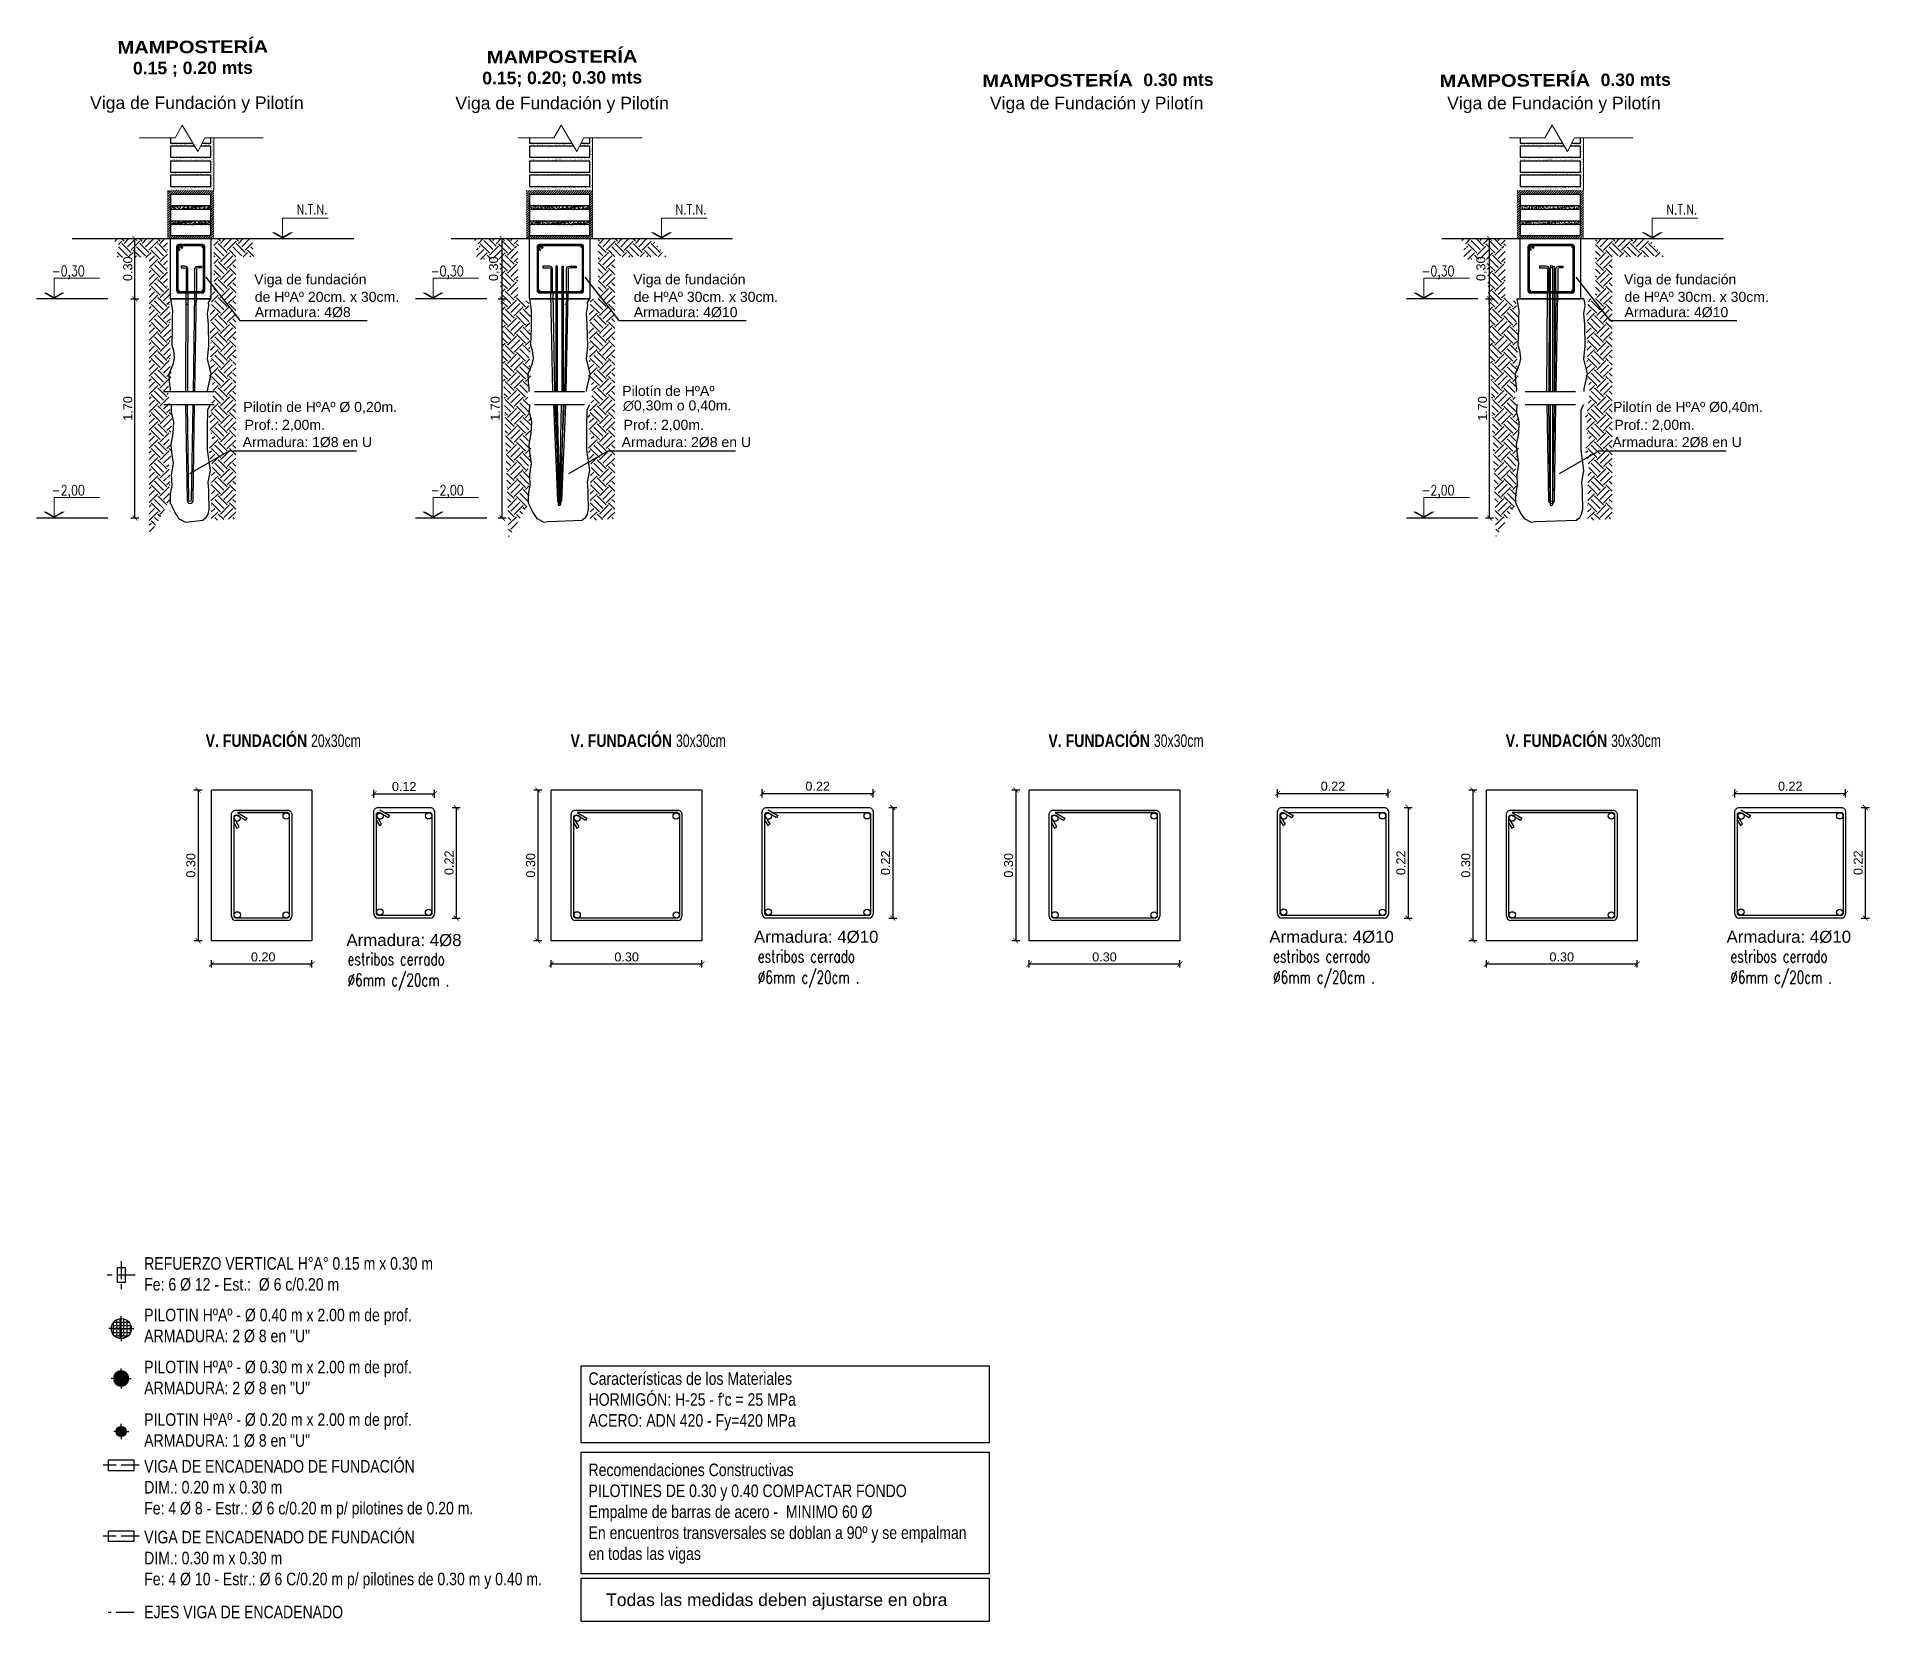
# Model space of a CAD drawing. Header units: millimetres. Extents: x 141 to 456, y -20 to 129.
# Drawn here: x 189.53 to 226.01, y 42.78 to 74.34 of the extents above; entities that cross this region are included whole.
import ezdxf
from ezdxf.enums import TextEntityAlignment as Align

# ---------------------------------------------------------------- set-up
doc = ezdxf.new("R2010")
doc.units = ezdxf.units.MM
doc.header["$LTSCALE"] = 0.1
doc.header["$MEASUREMENT"] = 0
doc.header["$PDMODE"] = 3
doc.header["$PDSIZE"] = 0.1
doc.linetypes.add('ACAD_ISO02W100', pattern=[15, 12, -3])
doc.linetypes.add('ACAD_ISO04W100', pattern=[30, 24, -3, 0, -3])
doc.layers.get('DEFPOINTS').update_dxf_attribs({"color": 1})
doc.layers.add('00-COTAS', color=1, linetype='Continuous', lineweight=9)
doc.layers.add('referencias', color=1, linetype='Continuous', lineweight=5)
for name, color, linetype in [('00-muros-a', 2, 'Continuous'), ('11.Ejes', 1, 'ACAD_ISO04W100'), ('armadura', 10, 'Continuous'), ('AUXILIAR', 1, 'Continuous'), ('CORTE-3', 3, 'Continuous'), ('Cota', 1, 'Continuous'), ('Cotas', 1, 'Continuous'), ('ESTRUCTURAS', 3, 'Continuous'), ('Funadciones', 7, 'Continuous'), ('FUNDACION', 4, 'Continuous'), ('hach', 1, 'Continuous'), ('LINEA-TIERRA', 6, 'Continuous'), ('LINEAS DE PROYECCIÓN', 60, 'Continuous'), ('Muros', 7, 'Continuous'), ('POLILINEA SUP', 150, 'Continuous'), ('ROTULO', 5, 'Continuous'), ('Sombras', 7, 'Continuous'), ('TRAMAS', 8, 'Continuous'), ('vigas de encadenado', 2, 'Continuous')]:
    doc.layers.add(name, color=color, linetype=linetype)
doc.layers.add('VP', color=11, linetype='Continuous', plot=False)
doc.styles.add('1 en 100', font='romans.shx', dxfattribs={"height": 0.17})
doc.styles.add('Afro', font='arial.ttf', dxfattribs={"height": 0.2})
doc.styles.add('ARIAL', font='arial.ttf', dxfattribs={"height": 0.18})
doc.styles.add('Arial30', font='arial.ttf', dxfattribs={"width": 0.8, "height": 0.3})
doc.styles.add('COTAS', font='ROMANS.shx', dxfattribs={"width": 0.7})
doc.dimstyles.new('1 en 20', dxfattribs={"dimtxt": 0.018, "dimasz": 0.018, "dimexe": 0, "dimexo": 0, "dimgap": 0.01, "dimtad": 1, "dimzin": 0, "dimdsep": 46, "dimtxsty": '1 en 100', "dimblk1": 'C-1', "dimblk2": 'C-1', "dimsah": 1, "dimcen": 0.1, "dimse1": 1, "dimse2": 1, "dimclrd": 1, "dimclrt": 256, "dimadec": 0, "dimazin": 0, "dimtfac": 1, "dimtix": 1, "dimtofl": 0, "dimtmove": 2, "dimatfit": 3, "dimfxl": 1, "dimtolj": 1, "dimtzin": 0, "dimlwd": -1, "dimarcsym": 0})
doc.dimstyles.new('100', dxfattribs={"dimtxt": 0.2, "dimasz": 0.1, "dimexe": 0.08, "dimexo": 0, "dimgap": 0.05, "dimtad": 1, "dimzin": 1, "dimtxsty": 'ARIAL', "dimblk": 'ARCHTICK', "dimcen": 2.5, "dimadec": 0, "dimazin": 0, "dimtfac": 1, "dimtix": 1, "dimtmove": 0, "dimatfit": 3, "dimfxl": 0.08, "dimfxlon": 1, "dimarcsym": 0})
pattern_1 = [(50, (-254.651, 169.6854), (4.372432, -0.382538), [0.4572, -5.0292]), (355, (-254.651, 169.6854), (-0.84583, 4.58536), [0.36576, -4.02336]), (100.451, (-254.2867, 169.6535), (3.52662, 4.2028), [0.38856, -4.27416]), (46.1842, (-254.651, 170.9046), (6.5059, -1.009016), [0.6858, -7.5438]), (96.6356, (-254.109, 170.8205), (5.6977, 5.93821), [0.58284, -6.41124]), (351.184, (-254.651, 170.9046), (5.69771, 5.9382), [0.54864, -6.03504]), (21, (-254.0415, 170.5998), (3.638757, -2.454372), [0.4572, -5.0292]), (326, (-254.0415, 170.5998), (1.48325, 4.42051), [0.36576, -4.02336]), (71.4514, (-253.7382, 170.3952), (5.121996, 1.96615), [0.38856, -4.27416]), (37.5, (-254.651, 169.6854), (0.0741265, 2.029321), [0, -3.974592, 0, -4.08432, 0, -4.0386]), (7.5, (-254.651, 169.6854), (1.603672, 2.404334), [0, -2.328672, 0, -3.883152, 0, -1.53924]), (327.5, (-256.0105, 169.6854), (3.254174, -0.13749), [0, -1.524, 0, -4.75488, 0, -6.30936]), (317.5, (-256.62, 169.6854), (3.5551, 0.610236), [0, -1.9812, 0, -3.157728, 0, -4.48056])]
pattern_2 = [(50, (-247.1067, 169.6854), (4.372432, -0.382538), [0.4572, -5.0292]), (355, (-247.1067, 169.6854), (-0.84583, 4.58536), [0.36576, -4.02336]), (100.451, (-246.7423, 169.6535), (3.52662, 4.2028), [0.38856, -4.27416]), (46.1842, (-247.1067, 170.9046), (6.5059, -1.009016), [0.6858, -7.5438]), (96.6356, (-246.5645, 170.8205), (5.6977, 5.93821), [0.58284, -6.41124]), (351.184, (-247.107, 170.9046), (5.69771, 5.9382), [0.54864, -6.03504]), (21, (-246.497, 170.5998), (3.638757, -2.454372), [0.4572, -5.0292]), (326, (-246.497, 170.5998), (1.48325, 4.42051), [0.36576, -4.02336]), (71.4514, (-246.194, 170.3952), (5.121996, 1.96615), [0.38856, -4.27416]), (37.5, (-247.1067, 169.6854), (0.0741265, 2.029321), [0, -3.974592, 0, -4.08432, 0, -4.0386]), (7.5, (-247.1067, 169.6854), (1.603672, 2.404334), [0, -2.328672, 0, -3.883152, 0, -1.53924]), (327.5, (-248.466, 169.6854), (3.254174, -0.13749), [0, -1.524, 0, -4.75488, 0, -6.30936]), (317.5, (-249.0757, 169.6854), (3.5551, 0.610236), [0, -1.9812, 0, -3.157728, 0, -4.48056])]
pattern_3 = [(50, (-227.3823, 169.6854), (4.372432, -0.382538), [0.4572, -5.0292]), (355, (-227.3823, 169.6854), (-0.84583, 4.58536), [0.36576, -4.02336]), (100.451, (-227.018, 169.6535), (3.52662, 4.2028), [0.38856, -4.27416]), (46.1842, (-227.382, 170.9046), (6.5059, -1.009016), [0.6858, -7.5438]), (96.6356, (-226.84, 170.8205), (5.6977, 5.93821), [0.58284, -6.41124]), (351.184, (-227.382, 170.9046), (5.69771, 5.9382), [0.54864, -6.03504]), (21, (-226.7727, 170.5998), (3.638757, -2.454372), [0.4572, -5.0292]), (326, (-226.7727, 170.5998), (1.48325, 4.42051), [0.36576, -4.02336]), (71.4514, (-226.4694, 170.3952), (5.121996, 1.96615), [0.38856, -4.27416]), (37.5, (-227.3823, 169.6854), (0.0741265, 2.029321), [0, -3.974592, 0, -4.08432, 0, -4.0386]), (7.5, (-227.3823, 169.6854), (1.603672, 2.404334), [0, -2.328672, 0, -3.883152, 0, -1.53924]), (327.5, (-228.7417, 169.6854), (3.254174, -0.13749), [0, -1.524, 0, -4.75488, 0, -6.30936]), (317.5, (-229.3513, 169.6854), (3.5551, 0.610236), [0, -1.9812, 0, -3.157728, 0, -4.48056])]

msp = doc.modelspace()

# ---------------------------------------------------------------- texts
at = {"layer": 'ESTRUCTURAS', "style": 'Arial30'}
msp.add_text('Todas las medidas deben ajustarse en obra', height=0.25, dxfattribs=at).set_placement((200.8652, 43.0894))
at = {"layer": 'ESTRUCTURAS', "char_height": 0.25, "attachment_point": 1, "style": 'Arial30'}
for s, insert, width in [('REFUERZO VERTICAL H°A° 0.15 m x 0.30 m{\\fArial|b0|i0|c238|p34;\\P}Fe: 6 {\\fArial|b0|i0|c238|p34;%%C} 12 - Est.:  {\\fArial|b0|i0|c238|p34;%%C} 6 c/0.20 m', (191.6699, 50.0356), 10.885709), ('{\\fArial|b0|i0|c238|p34;PILOTIN HºAº} - {\\fArial|b0|i0|c238|p34;%%C }0.40 {\\fArial|b0|i0|c238|p34;m x }2.00 {\\fArial|b0|i0|c238|p34;m} de prof.{\\fArial|b0|i0|c238|p34;\\PARMADURA: }2 {\\fArial|b0|i0|c238|p34;%%C} 8 en "U"', (191.6699, 49.0097), 10.885709), ('{\\fArial|b0|i0|c238|p34;PILOTIN HºAº} - {\\fArial|b0|i0|c238|p34;%%C }0.30 {\\fArial|b0|i0|c238|p34;m x }2.00 {\\fArial|b0|i0|c238|p34;m} de prof.{\\fArial|b0|i0|c238|p34;\\PARMADURA: }2 {\\fArial|b0|i0|c238|p34;%%C} 8 en "U"', (191.6699, 47.9736), 10.885709), ("Características de los Materiales\\PHORMIGÓN: H-25 - f'c = 25 MPa\\PACERO: ADN 420 - Fy=420 MPa ", (200.5157, 47.7436), 7.8599), ('{\\fArial|b0|i0|c238|p34;PILOTIN HºAº} - {\\fArial|b0|i0|c238|p34;%%C }0.20 {\\fArial|b0|i0|c238|p34;m x }2.00 {\\fArial|b0|i0|c238|p34;m} de prof.{\\fArial|b0|i0|c238|p34;\\PARMADURA: }1 {\\fArial|b0|i0|c238|p34;%%C} 8 en "U"', (191.6699, 46.9273), 10.885709), ('{\\fArial|b0|i0|c238|p34;VIGA DE ENCADENADO DE FUNDACI}Ó{\\fArial|b0|i0|c238|p34;N\\PDIM.: }0.2{\\fArial|b0|i0|c238|p34;0} {\\fArial|b0|i0|c238|p34;m x }0.3{\\fArial|b0|i0|c238|p34;0} {\\fArial|b0|i0|c238|p34;m\\PFe: 4} {\\fArial|b0|i0|c238|p34;%%C} {\\fArial|b0|i0|c238|p34;8} {\\fArial|b0|i0|c238|p34;-} E{\\fArial|b0|i0|c238|p34;str.:} {\\fArial|b0|i0|c238|p34;%%C} {\\fArial|b0|i0|c238|p34;6} c{\\fArial|b0|i0|c238|p34;/}0.{\\fArial|b0|i0|c238|p34;20} {\\fArial|b0|i0|c238|p34;m} p/ pilotines de 0.20 m.', (191.6699, 45.9968), 10.885709), ('Recomendaciones Constructivas\\PPILOTINES DE 0.30 y 0.40 COMPACTAR FONDO\\PEmpalme de barras de acero -  MINIMO 60 %%C\\PEn encuentros transversales se doblan a 90º y se empalman en todas las vigas', (200.5157, 45.9253), 7.8599), ('{\\fArial|b0|i0|c238|p34;VIGA DE ENCADENADO DE FUNDACI}Ó{\\fArial|b0|i0|c238|p34;N\\PDIM.: }0.30 {\\fArial|b0|i0|c238|p34;m x }0.3{\\fArial|b0|i0|c238|p34;0} {\\fArial|b0|i0|c238|p34;m\\PFe: 4} {\\fArial|b0|i0|c238|p34;%%C} 10 {\\fArial|b0|i0|c238|p34;-} E{\\fArial|b0|i0|c238|p34;str.:} {\\fArial|b0|i0|c238|p34;%%C} {\\fArial|b0|i0|c238|p34;6} {\\fArial|b0|i0|c238|p34;C/}0.{\\fArial|b0|i0|c238|p34;20} {\\fArial|b0|i0|c238|p34;m} p/ pilotines de 0.30 m y 0.40 m.', (191.6699, 44.587), 10.885709), ('EJES VIGA DE ENCADENADO', (191.6703, 43.0956), 10.885709)]:
    msp.add_mtext(s, dxfattribs=dict(at, insert=insert, width=width))
at = {"layer": 'referencias', "style": 'ARIAL'}
for s, height, p in [('Viga de fundación', 0.2, (193.8601, 69.4035)), ('Viga de fundación', 0.2, (201.4045, 69.4035)), ('Viga de fundación', 0.2, (221.1289, 69.4035)), ('Armadura: 4%%C8', 0.2, (193.872, 68.7516)), ('de HºAº 20cm. x 30cm.', 0.2, (193.8705, 69.056)), ('Armadura: 4%%C10', 0.2, (201.4164, 68.7516)), ('de HºAº 30cm. x 30cm.', 0.2, (201.4149, 69.056)), ('Armadura: 4%%C10', 0.2, (221.1408, 68.7516)), ('de HºAº 30cm. x 30cm.', 0.2, (221.1393, 69.056)), ('Pilotín de HºAº ', 0.2, (201.1876, 67.1823)), ('Pilotín de HºAº %%C 0,20m.', 0.2, (193.6432, 66.8634)), ('Pilotín de HºAº %%C0,40m.', 0.2, (220.912, 66.8634)), ('Prof.: 2,00m.', 0.2, (193.6694, 66.5076)), ('Prof.: 2,00m.', 0.2, (201.2138, 66.5076)), ('Prof.: 2,00m.', 0.2, (220.9382, 66.5076)), ('Armadura: 1%%C8 en U', 0.2, (193.6301, 66.1646)), ('Armadura: 2%%C8 en U', 0.2, (201.1745, 66.1646)), ('Armadura: 2%%C8 en U', 0.2, (220.8989, 66.1646)), ('Armadura: 4%%C8', 0.24, (195.6957, 56.2292)), ('Armadura: 4%%C10', 0.24, (203.8091, 56.2947)), ('Armadura: 4%%C10', 0.24, (214.0685, 56.2947)), ('Armadura: 4%%C10', 0.24, (223.1718, 56.2947))]:
    msp.add_text(s, height=height, dxfattribs=at).set_placement(p)
at = {"layer": 'referencias', "attachment_point": 1, "style": 'ARIAL'}
for s, insert, char_height, width in [('Viga de Fundación y Pilotín', (190.5931, 73.1452), 0.25, 8.422895), ('Viga de Fundación y Pilotín', (197.8652, 73.1388), 0.25, 8.422895), ('Viga de Fundación y Pilotín', (208.5069, 73.1388), 0.25, 8.422895), ('Viga de Fundación y Pilotín', (217.6102, 73.1388), 0.25, 8.422895), ('∅0,30m o 0,40m.', (201.2027, 67.0928), 0.2, 2.83)]:
    msp.add_mtext(s, dxfattribs=dict(at, insert=insert, char_height=char_height, width=width))
at = {"layer": 'referencias', "color": 2, "char_height": 0.25, "width": 5.447686, "attachment_point": 1, "style": 'COTAS'}
for s, insert in [('{\\fArial Black|b0|i0|c0|p34;\\C256;V. FUNDACIÓN \\fSwis721 BdOul BT|b0|i0|c0|p82;20x30cm}', (192.8925, 60.4438)), ('{\\fArial Black|b0|i0|c0|p34;\\C256;V. FUNDACIÓN \\fSwis721 BdOul BT|b0|i0|c0|p82;30x30cm}', (200.158, 60.4438)), ('{\\fArial Black|b0|i0|c0|p34;\\C256;V. FUNDACIÓN \\fSwis721 BdOul BT|b0|i0|c0|p82;30x30cm}', (209.6716, 60.4438)), ('{\\fArial Black|b0|i0|c0|p34;\\C256;V. FUNDACIÓN \\fSwis721 BdOul BT|b0|i0|c0|p82;30x30cm}', (218.775, 60.4438))]:
    msp.add_mtext(s, dxfattribs=dict(at, insert=insert))
at = {"layer": 'referencias', "color": 2, "char_height": 0.25, "attachment_point": 1, "style": 'COTAS'}
for insert in [(195.7194, 56.0959), (203.8856, 56.1503), (214.145, 56.1503), (223.2484, 56.1503)]:
    msp.add_mtext('{\\C256;estribos cerrado\\P%%C6mm c/20cm .}', dxfattribs=dict(at, insert=insert))
at = {"layer": 'ROTULO', "color": 7, "linetype": 'Continuous', "char_height": 0.25, "attachment_point": 5, "rotation": 0.3481, "style": 'Afro'}
for s, insert, width in [('{\\fArial Black|b1|i0|c0|p34;MAMPOSTERÍA \\fArial|b0|i0|c0|p34;\\C256; \\P\\fSwis721 BdOul BT|b1|i0|c0|p82;\\C7;0.15 ; 0.20 mts}', (192.6387, 73.8949, -10.2721), 4.023547), ('{\\fArial Black|b1|i0|c0|p34;MAMPOSTERÍA \\fArial|b0|i0|c0|p34;\\C256; \\P\\fSwis721 BdOul BT|b1|i0|c0|p82;\\C7;0.15; 0.20; 0.30 mts}', (199.9903, 73.7001, -10.2721), 4.42073), ('{\\fArial Black|b1|i0|c0|p34;MAMPOSTERÍA \\fArial|b0|i0|c0|p34;\\C256; \\fSwis721 BdOul BT|b1|i0|c0|p82;\\C7;0.30 mts}', (210.657, 73.4669, -10.2721), 4.467791), ('{\\fArial Black|b1|i0|c0|p34;MAMPOSTERÍA \\fArial|b0|i0|c0|p34;\\C256; \\fSwis721 BdOul BT|b1|i0|c0|p82;\\C7;0.30 mts}', (219.7603, 73.4669, -10.2721), 4.467791)]:
    msp.add_mtext(s, dxfattribs=dict(at, insert=insert, width=width))

# ---------------------------------------------------------------- blocks, each defined once
blk = doc.blocks.new('_ARCHTICK')
at = {"color": 0, "linetype": 'ByBlock', "const_width": 0.15}
blk.add_lwpolyline([(-0.5, -0.5), (0.5, 0.5)], dxfattribs=at)
blk = doc.blocks.new('*D340')
at = {"layer": 'Cotas', "color": 0, "lineweight": -2, "transparency": 16777216}
for p, q in [((191.406, 70.315), (191.566, 70.315)), ((191.486, 69.115), (191.486, 70.315)), ((191.406, 69.115), (191.566, 69.115))]:
    blk.add_line(p, q, dxfattribs=at)
at = {"layer": 'DEFPOINTS', "color": 0, "transparency": 16777216}
for p in [(191.286, 70.315), (191.486, 70.315), (191.286, 69.115)]:
    blk.add_point(p, dxfattribs=at)
at = {"layer": 'Cotas', "color": 0, "lineweight": -2, "transparency": 16777216, "xscale": 0.1, "yscale": 0.1, "zscale": 0.1}
for p, rotation in [((191.486, 70.315), 90), ((191.486, 69.115), 270)]:
    blk.add_blockref('_ARCHTICK', p, dxfattribs=dict(at, rotation=rotation))
at = {"layer": 'Cotas', "color": 0, "transparency": 16777216, "insert": (191.344, 69.715), "char_height": 0.18, "attachment_point": 5, "rotation": 90, "style": 'ARIAL'}
blk.add_mtext('0.30', dxfattribs=at)
blk = doc.blocks.new('niv')
at = {"linetype": 'ByBlock'}
blk.add_line((0, 0.325), (0, 0), dxfattribs=at)
blk.add_line((0, 0.325), (0.72, 0.325))
for points in [[(-0.172, 0.1), (-0.123, 0.1), (0, 0), (0, 0.028)], [(0.172, 0.1), (0.123, 0.1), (0, 0), (0, 0.028)]]:
    blk.add_solid(points)
at = {"style": 'COTAS', "width": 0.8}
blk.add_attdef('NIVEL', text='', height=0.148, dxfattribs=at).set_placement((0.713, 0.382), align=Align.RIGHT)
blk = doc.blocks.new('*D341')
at = {"layer": 'Cotas', "color": 0, "lineweight": -2, "transparency": 16777216}
for p, q in [((191.406, 69.115), (191.566, 69.115)), ((191.486, 64.751), (191.486, 69.115)), ((191.566, 64.751), (191.406, 64.751))]:
    blk.add_line(p, q, dxfattribs=at)
at = {"layer": 'DEFPOINTS', "color": 0, "transparency": 16777216}
for p in [(191.286, 69.115), (191.486, 69.115), (191.887, 64.751)]:
    blk.add_point(p, dxfattribs=at)
at = {"layer": 'Cotas', "color": 0, "lineweight": -2, "transparency": 16777216, "xscale": 0.1, "yscale": 0.1, "zscale": 0.1}
for p, rotation in [((191.486, 69.115), 90), ((191.486, 64.751), 270)]:
    blk.add_blockref('_ARCHTICK', p, dxfattribs=dict(at, rotation=rotation))
at = {"layer": 'Cotas', "color": 0, "transparency": 16777216, "insert": (191.344, 66.933), "char_height": 0.18, "attachment_point": 5, "rotation": 90, "style": 'ARIAL'}
blk.add_mtext('1.70', dxfattribs=at)
blk = doc.blocks.new('C-1')
for p, q in [((-1, 0), (0, 0)), ((0, -0.5), (0, 0.5))]:
    blk.add_line(p, q)
at = {"const_width": 0.05}
for points in [[(-0.5, 0), (0, 0)], [(-0.2, -0.2), (0.2, 0.2)]]:
    blk.add_lwpolyline(points, dxfattribs=at)
blk = doc.blocks.new('*D334')
at = {"layer": 'Cotas', "color": 0, "lineweight": -2, "transparency": 16777216}
for p, q in [((193.008, 55.803), (193.008, 55.95)), ((195.008, 55.87), (193.008, 55.87)), ((195.008, 55.803), (195.008, 55.95))]:
    blk.add_line(p, q, dxfattribs=at)
at = {"layer": 'DEFPOINTS', "color": 0, "transparency": 16777216}
for p in [(193.008, 55.87), (193.008, 55.803), (195.008, 55.803)]:
    blk.add_point(p, dxfattribs=at)
at = {"layer": 'Cotas', "color": 0, "lineweight": -2, "transparency": 16777216, "xscale": 0.1, "yscale": 0.1, "zscale": 0.1, "rotation": 180}
blk.add_blockref('_ARCHTICK', (193.008, 55.87), dxfattribs=at)
at = {"layer": 'Cotas', "color": 0, "lineweight": -2, "transparency": 16777216, "xscale": 0.1, "yscale": 0.1, "zscale": 0.1}
blk.add_blockref('_ARCHTICK', (195.008, 55.87), dxfattribs=at)
at = {"layer": 'Cotas', "color": 0, "transparency": 16777216, "insert": (194.039, 56.012), "char_height": 0.18, "attachment_point": 5, "style": 'ARIAL'}
blk.add_mtext('0.20', dxfattribs=at)
blk = doc.blocks.new('*D335')
at = {"layer": 'Cotas', "color": 0, "lineweight": -2, "transparency": 16777216}
for p, q in [((192.821, 59.336), (192.661, 59.336)), ((192.741, 59.336), (192.741, 56.336)), ((192.821, 56.336), (192.661, 56.336))]:
    blk.add_line(p, q, dxfattribs=at)
at = {"layer": 'DEFPOINTS', "color": 0, "transparency": 16777216}
for p in [(193.606, 59.336), (192.741, 56.336), (193.606, 56.336)]:
    blk.add_point(p, dxfattribs=at)
at = {"layer": 'Cotas', "color": 0, "lineweight": -2, "transparency": 16777216, "xscale": 0.1, "yscale": 0.1, "zscale": 0.1}
for p, rotation in [((192.741, 59.336), 90), ((192.741, 56.336), 270)]:
    blk.add_blockref('_ARCHTICK', p, dxfattribs=dict(at, rotation=rotation))
at = {"layer": 'Cotas', "color": 0, "transparency": 16777216, "insert": (192.599, 57.836), "char_height": 0.18, "attachment_point": 5, "rotation": 90, "style": 'ARIAL'}
blk.add_mtext('0.30', dxfattribs=at)
blk = doc.blocks.new('*D336')
at = {"layer": 'Cotas', "color": 0, "lineweight": -2, "transparency": 16777216}
for p, q in [((199.774, 55.803), (199.774, 55.95)), ((202.774, 55.87), (199.774, 55.87)), ((202.774, 55.803), (202.774, 55.95))]:
    blk.add_line(p, q, dxfattribs=at)
at = {"layer": 'DEFPOINTS', "color": 0, "transparency": 16777216}
for p in [(199.774, 55.87), (199.774, 55.803), (202.774, 55.803)]:
    blk.add_point(p, dxfattribs=at)
at = {"layer": 'Cotas', "color": 0, "lineweight": -2, "transparency": 16777216, "xscale": 0.1, "yscale": 0.1, "zscale": 0.1, "rotation": 180}
blk.add_blockref('_ARCHTICK', (199.774, 55.87), dxfattribs=at)
at = {"layer": 'Cotas', "color": 0, "lineweight": -2, "transparency": 16777216, "xscale": 0.1, "yscale": 0.1, "zscale": 0.1}
blk.add_blockref('_ARCHTICK', (202.774, 55.87), dxfattribs=at)
at = {"layer": 'Cotas', "color": 0, "transparency": 16777216, "insert": (201.274, 56.012), "char_height": 0.18, "attachment_point": 5, "style": 'ARIAL'}
blk.add_mtext('0.30', dxfattribs=at)
blk = doc.blocks.new('*D337')
at = {"layer": 'Cotas', "color": 0, "lineweight": -2, "transparency": 16777216}
for p, q in [((199.586, 59.336), (199.426, 59.336)), ((199.506, 59.336), (199.506, 56.336)), ((199.586, 56.336), (199.426, 56.336))]:
    blk.add_line(p, q, dxfattribs=at)
at = {"layer": 'DEFPOINTS', "color": 0, "transparency": 16777216}
for p in [(200.371, 59.336), (199.506, 56.336), (200.371, 56.336)]:
    blk.add_point(p, dxfattribs=at)
at = {"layer": 'Cotas', "color": 0, "lineweight": -2, "transparency": 16777216, "xscale": 0.1, "yscale": 0.1, "zscale": 0.1}
for p, rotation in [((199.506, 59.336), 90), ((199.506, 56.336), 270)]:
    blk.add_blockref('_ARCHTICK', p, dxfattribs=dict(at, rotation=rotation))
at = {"layer": 'Cotas', "color": 0, "transparency": 16777216, "insert": (199.364, 57.836), "char_height": 0.18, "attachment_point": 5, "rotation": 90, "style": 'ARIAL'}
blk.add_mtext('0.30', dxfattribs=at)
blk = doc.blocks.new('*D348')
at = {"layer": 'Cotas', "color": 0, "lineweight": -2, "transparency": 16777216}
for p, q in [((203.975, 59.19), (203.975, 59.35)), ((203.975, 59.27), (206.179, 59.27)), ((206.179, 59.19), (206.179, 59.35))]:
    blk.add_line(p, q, dxfattribs=at)
at = {"layer": 'DEFPOINTS', "color": 0, "transparency": 16777216}
for p in [(206.179, 59.27), (203.975, 57.869), (206.179, 57.869)]:
    blk.add_point(p, dxfattribs=at)
at = {"layer": 'Cotas', "color": 0, "lineweight": -2, "transparency": 16777216, "xscale": 0.1, "yscale": 0.1, "zscale": 0.1, "rotation": 180}
blk.add_blockref('_ARCHTICK', (203.975, 59.27), dxfattribs=at)
at = {"layer": 'Cotas', "color": 0, "lineweight": -2, "transparency": 16777216, "xscale": 0.1, "yscale": 0.1, "zscale": 0.1}
blk.add_blockref('_ARCHTICK', (206.179, 59.27), dxfattribs=at)
at = {"layer": 'Cotas', "color": 0, "transparency": 16777216, "insert": (205.077, 59.412), "char_height": 0.18, "attachment_point": 5, "style": 'ARIAL'}
blk.add_mtext('0.22', dxfattribs=at)
blk = doc.blocks.new('*D349')
at = {"layer": 'Cotas', "color": 0, "lineweight": -2, "transparency": 16777216}
for p, q in [((206.491, 58.988), (206.651, 58.988)), ((206.571, 58.988), (206.571, 56.788)), ((206.491, 56.788), (206.651, 56.788))]:
    blk.add_line(p, q, dxfattribs=at)
at = {"layer": 'DEFPOINTS', "color": 0, "transparency": 16777216}
for p in [(205.932, 58.988), (205.932, 56.788), (206.571, 56.788)]:
    blk.add_point(p, dxfattribs=at)
at = {"layer": 'Cotas', "color": 0, "lineweight": -2, "transparency": 16777216, "xscale": 0.1, "yscale": 0.1, "zscale": 0.1}
for p, rotation in [((206.571, 58.988), 90), ((206.571, 56.788), 270)]:
    blk.add_blockref('_ARCHTICK', p, dxfattribs=dict(at, rotation=rotation))
at = {"layer": 'Cotas', "color": 0, "transparency": 16777216, "insert": (206.429, 57.888), "char_height": 0.18, "attachment_point": 5, "rotation": 90, "style": 'ARIAL'}
blk.add_mtext('0.22', dxfattribs=at)
blk = doc.blocks.new('*D350')
at = {"layer": 'Cotas', "color": 0, "lineweight": -2, "transparency": 16777216}
for p, q in [((196.243, 59.183), (196.243, 59.343)), ((196.243, 59.263), (197.447, 59.263)), ((197.447, 59.183), (197.447, 59.343))]:
    blk.add_line(p, q, dxfattribs=at)
at = {"layer": 'DEFPOINTS', "color": 0, "transparency": 16777216}
for p in [(197.447, 59.263), (196.243, 58.509), (197.447, 58.509)]:
    blk.add_point(p, dxfattribs=at)
at = {"layer": 'Cotas', "color": 0, "lineweight": -2, "transparency": 16777216, "xscale": 0.1, "yscale": 0.1, "zscale": 0.1, "rotation": 180}
blk.add_blockref('_ARCHTICK', (196.243, 59.263), dxfattribs=at)
at = {"layer": 'Cotas', "color": 0, "lineweight": -2, "transparency": 16777216, "xscale": 0.1, "yscale": 0.1, "zscale": 0.1}
blk.add_blockref('_ARCHTICK', (197.447, 59.263), dxfattribs=at)
at = {"layer": 'Cotas', "color": 0, "transparency": 16777216, "insert": (196.845, 59.405), "char_height": 0.18, "attachment_point": 5, "style": 'ARIAL'}
blk.add_mtext('0.12', dxfattribs=at)
blk = doc.blocks.new('*D351')
at = {"layer": 'Cotas', "color": 0, "lineweight": -2, "transparency": 16777216}
for p, q in [((197.801, 58.988), (197.961, 58.988)), ((197.881, 58.988), (197.881, 56.788)), ((197.801, 56.788), (197.961, 56.788))]:
    blk.add_line(p, q, dxfattribs=at)
at = {"layer": 'DEFPOINTS', "color": 0, "transparency": 16777216}
for p in [(196.979, 58.988), (196.979, 56.788), (197.881, 56.788)]:
    blk.add_point(p, dxfattribs=at)
at = {"layer": 'Cotas', "color": 0, "lineweight": -2, "transparency": 16777216, "xscale": 0.1, "yscale": 0.1, "zscale": 0.1}
for p, rotation in [((197.881, 58.988), 90), ((197.881, 56.788), 270)]:
    blk.add_blockref('_ARCHTICK', p, dxfattribs=dict(at, rotation=rotation))
at = {"layer": 'Cotas', "color": 0, "transparency": 16777216, "insert": (197.739, 57.888), "char_height": 0.18, "attachment_point": 5, "rotation": 90, "style": 'ARIAL'}
blk.add_mtext('0.22', dxfattribs=at)
blk = doc.blocks.new('*D338')
at = {"layer": 'Cotas', "color": 0, "lineweight": -2, "transparency": 16777216}
for p, q in [((198.718, 70.315), (198.878, 70.315)), ((198.798, 69.115), (198.798, 70.315)), ((198.718, 69.115), (198.878, 69.115))]:
    blk.add_line(p, q, dxfattribs=at)
at = {"layer": 'DEFPOINTS', "color": 0, "transparency": 16777216}
for p in [(198.598, 70.315), (198.798, 70.315), (198.598, 69.115)]:
    blk.add_point(p, dxfattribs=at)
at = {"layer": 'Cotas', "color": 0, "lineweight": -2, "transparency": 16777216, "xscale": 0.1, "yscale": 0.1, "zscale": 0.1}
for p, rotation in [((198.798, 70.315), 90), ((198.798, 69.115), 270)]:
    blk.add_blockref('_ARCHTICK', p, dxfattribs=dict(at, rotation=rotation))
at = {"layer": 'Cotas', "color": 0, "transparency": 16777216, "insert": (198.64, 69.715), "char_height": 0.18, "attachment_point": 5, "rotation": 90, "style": 'ARIAL'}
blk.add_mtext('0,30', dxfattribs=at)
blk = doc.blocks.new('*D339')
at = {"layer": 'Cotas', "color": 0, "lineweight": -2, "transparency": 16777216}
for p, q in [((198.718, 69.115), (198.878, 69.115)), ((198.798, 64.751), (198.798, 69.115)), ((198.878, 64.751), (198.718, 64.751))]:
    blk.add_line(p, q, dxfattribs=at)
at = {"layer": 'DEFPOINTS', "color": 0, "transparency": 16777216}
for p in [(198.598, 69.115), (198.798, 69.115), (199.2, 64.751)]:
    blk.add_point(p, dxfattribs=at)
at = {"layer": 'Cotas', "color": 0, "lineweight": -2, "transparency": 16777216, "xscale": 0.1, "yscale": 0.1, "zscale": 0.1}
for p, rotation in [((198.798, 69.115), 90), ((198.798, 64.751), 270)]:
    blk.add_blockref('_ARCHTICK', p, dxfattribs=dict(at, rotation=rotation))
at = {"layer": 'Cotas', "color": 0, "transparency": 16777216, "insert": (198.656, 66.933), "char_height": 0.18, "width": 0.5, "attachment_point": 5, "rotation": 90, "style": 'ARIAL'}
blk.add_mtext('1.70', dxfattribs=at)
blk = doc.blocks.new('*D346')
at = {"layer": 'Cotas', "color": 0, "lineweight": -2, "transparency": 16777216}
for p, q in [((218.375, 70.315), (218.535, 70.315)), ((218.455, 69.115), (218.455, 70.315)), ((218.375, 69.115), (218.535, 69.115))]:
    blk.add_line(p, q, dxfattribs=at)
at = {"layer": 'DEFPOINTS', "color": 0, "transparency": 16777216}
for p in [(218.255, 70.315), (218.455, 70.315), (218.255, 69.115)]:
    blk.add_point(p, dxfattribs=at)
at = {"layer": 'Cotas', "color": 0, "lineweight": -2, "transparency": 16777216, "xscale": 0.1, "yscale": 0.1, "zscale": 0.1}
for p, rotation in [((218.455, 70.315), 90), ((218.455, 69.115), 270)]:
    blk.add_blockref('_ARCHTICK', p, dxfattribs=dict(at, rotation=rotation))
at = {"layer": 'Cotas', "color": 0, "transparency": 16777216, "insert": (218.297, 69.715), "char_height": 0.18, "attachment_point": 5, "rotation": 90, "style": 'ARIAL'}
blk.add_mtext('0,30', dxfattribs=at)
blk = doc.blocks.new('*D347')
at = {"layer": 'Cotas', "color": 0, "lineweight": -2, "transparency": 16777216}
for p, q in [((218.375, 69.115), (218.535, 69.115)), ((218.455, 64.751), (218.455, 69.115)), ((218.535, 64.751), (218.375, 64.751))]:
    blk.add_line(p, q, dxfattribs=at)
at = {"layer": 'DEFPOINTS', "color": 0, "transparency": 16777216}
for p in [(218.255, 69.115), (218.455, 69.115), (218.856, 64.751)]:
    blk.add_point(p, dxfattribs=at)
at = {"layer": 'Cotas', "color": 0, "lineweight": -2, "transparency": 16777216, "xscale": 0.1, "yscale": 0.1, "zscale": 0.1}
for p, rotation in [((218.455, 69.115), 90), ((218.455, 64.751), 270)]:
    blk.add_blockref('_ARCHTICK', p, dxfattribs=dict(at, rotation=rotation))
at = {"layer": 'Cotas', "color": 0, "transparency": 16777216, "insert": (218.313, 66.933), "char_height": 0.18, "width": 0.5, "attachment_point": 5, "rotation": 90, "style": 'ARIAL'}
blk.add_mtext('1.70', dxfattribs=at)
blk = doc.blocks.new('*D342')
at = {"layer": 'Cotas', "color": 0, "lineweight": -2, "transparency": 16777216}
for p, q in [((209.287, 55.803), (209.287, 55.95)), ((212.287, 55.87), (209.287, 55.87)), ((212.287, 55.803), (212.287, 55.95))]:
    blk.add_line(p, q, dxfattribs=at)
at = {"layer": 'DEFPOINTS', "color": 0, "transparency": 16777216}
for p in [(209.287, 55.87), (209.287, 55.803), (212.287, 55.803)]:
    blk.add_point(p, dxfattribs=at)
at = {"layer": 'Cotas', "color": 0, "lineweight": -2, "transparency": 16777216, "xscale": 0.1, "yscale": 0.1, "zscale": 0.1, "rotation": 180}
blk.add_blockref('_ARCHTICK', (209.287, 55.87), dxfattribs=at)
at = {"layer": 'Cotas', "color": 0, "lineweight": -2, "transparency": 16777216, "xscale": 0.1, "yscale": 0.1, "zscale": 0.1}
blk.add_blockref('_ARCHTICK', (212.287, 55.87), dxfattribs=at)
at = {"layer": 'Cotas', "color": 0, "transparency": 16777216, "insert": (210.787, 56.012), "char_height": 0.18, "attachment_point": 5, "style": 'ARIAL'}
blk.add_mtext('0.30', dxfattribs=at)
blk = doc.blocks.new('*D343')
at = {"layer": 'Cotas', "color": 0, "lineweight": -2, "transparency": 16777216}
for p, q in [((209.1, 59.336), (208.94, 59.336)), ((209.02, 59.336), (209.02, 56.336)), ((209.1, 56.336), (208.94, 56.336))]:
    blk.add_line(p, q, dxfattribs=at)
at = {"layer": 'DEFPOINTS', "color": 0, "transparency": 16777216}
for p in [(209.885, 59.336), (209.02, 56.336), (209.885, 56.336)]:
    blk.add_point(p, dxfattribs=at)
at = {"layer": 'Cotas', "color": 0, "lineweight": -2, "transparency": 16777216, "xscale": 0.1, "yscale": 0.1, "zscale": 0.1}
for p, rotation in [((209.02, 59.336), 90), ((209.02, 56.336), 270)]:
    blk.add_blockref('_ARCHTICK', p, dxfattribs=dict(at, rotation=rotation))
at = {"layer": 'Cotas', "color": 0, "transparency": 16777216, "insert": (208.878, 57.836), "char_height": 0.18, "attachment_point": 5, "rotation": 90, "style": 'ARIAL'}
blk.add_mtext('0.30', dxfattribs=at)
blk = doc.blocks.new('*D352')
at = {"layer": 'Cotas', "color": 0, "lineweight": -2, "transparency": 16777216}
for p, q in [((214.234, 59.19), (214.234, 59.35)), ((214.234, 59.27), (216.438, 59.27)), ((216.438, 59.19), (216.438, 59.35))]:
    blk.add_line(p, q, dxfattribs=at)
at = {"layer": 'DEFPOINTS', "color": 0, "transparency": 16777216}
for p in [(216.438, 59.27), (214.234, 57.869), (216.438, 57.869)]:
    blk.add_point(p, dxfattribs=at)
at = {"layer": 'Cotas', "color": 0, "lineweight": -2, "transparency": 16777216, "xscale": 0.1, "yscale": 0.1, "zscale": 0.1, "rotation": 180}
blk.add_blockref('_ARCHTICK', (214.234, 59.27), dxfattribs=at)
at = {"layer": 'Cotas', "color": 0, "lineweight": -2, "transparency": 16777216, "xscale": 0.1, "yscale": 0.1, "zscale": 0.1}
blk.add_blockref('_ARCHTICK', (216.438, 59.27), dxfattribs=at)
at = {"layer": 'Cotas', "color": 0, "transparency": 16777216, "insert": (215.336, 59.412), "char_height": 0.18, "attachment_point": 5, "style": 'ARIAL'}
blk.add_mtext('0.22', dxfattribs=at)
blk = doc.blocks.new('*D353')
at = {"layer": 'Cotas', "color": 0, "lineweight": -2, "transparency": 16777216}
for p, q in [((216.751, 58.988), (216.911, 58.988)), ((216.831, 58.988), (216.831, 56.788)), ((216.751, 56.788), (216.911, 56.788))]:
    blk.add_line(p, q, dxfattribs=at)
at = {"layer": 'DEFPOINTS', "color": 0, "transparency": 16777216}
for p in [(216.192, 58.988), (216.192, 56.788), (216.831, 56.788)]:
    blk.add_point(p, dxfattribs=at)
at = {"layer": 'Cotas', "color": 0, "lineweight": -2, "transparency": 16777216, "xscale": 0.1, "yscale": 0.1, "zscale": 0.1}
for p, rotation in [((216.831, 58.988), 90), ((216.831, 56.788), 270)]:
    blk.add_blockref('_ARCHTICK', p, dxfattribs=dict(at, rotation=rotation))
at = {"layer": 'Cotas', "color": 0, "transparency": 16777216, "insert": (216.689, 57.888), "char_height": 0.18, "attachment_point": 5, "rotation": 90, "style": 'ARIAL'}
blk.add_mtext('0.22', dxfattribs=at)
blk = doc.blocks.new('*D344')
at = {"layer": 'Cotas', "color": 0, "lineweight": -2, "transparency": 16777216}
for p, q in [((218.391, 55.803), (218.391, 55.95)), ((221.391, 55.87), (218.391, 55.87)), ((221.391, 55.803), (221.391, 55.95))]:
    blk.add_line(p, q, dxfattribs=at)
at = {"layer": 'DEFPOINTS', "color": 0, "transparency": 16777216}
for p in [(218.391, 55.87), (218.391, 55.803), (221.391, 55.803)]:
    blk.add_point(p, dxfattribs=at)
at = {"layer": 'Cotas', "color": 0, "lineweight": -2, "transparency": 16777216, "xscale": 0.1, "yscale": 0.1, "zscale": 0.1, "rotation": 180}
blk.add_blockref('_ARCHTICK', (218.391, 55.87), dxfattribs=at)
at = {"layer": 'Cotas', "color": 0, "lineweight": -2, "transparency": 16777216, "xscale": 0.1, "yscale": 0.1, "zscale": 0.1}
blk.add_blockref('_ARCHTICK', (221.391, 55.87), dxfattribs=at)
at = {"layer": 'Cotas', "color": 0, "transparency": 16777216, "insert": (219.891, 56.012), "char_height": 0.18, "attachment_point": 5, "style": 'ARIAL'}
blk.add_mtext('0.30', dxfattribs=at)
blk = doc.blocks.new('*D345')
at = {"layer": 'Cotas', "color": 0, "lineweight": -2, "transparency": 16777216}
for p, q in [((218.203, 59.336), (218.043, 59.336)), ((218.123, 59.336), (218.123, 56.336)), ((218.203, 56.336), (218.043, 56.336))]:
    blk.add_line(p, q, dxfattribs=at)
at = {"layer": 'DEFPOINTS', "color": 0, "transparency": 16777216}
for p in [(218.988, 59.336), (218.123, 56.336), (218.988, 56.336)]:
    blk.add_point(p, dxfattribs=at)
at = {"layer": 'Cotas', "color": 0, "lineweight": -2, "transparency": 16777216, "xscale": 0.1, "yscale": 0.1, "zscale": 0.1}
for p, rotation in [((218.123, 59.336), 90), ((218.123, 56.336), 270)]:
    blk.add_blockref('_ARCHTICK', p, dxfattribs=dict(at, rotation=rotation))
at = {"layer": 'Cotas', "color": 0, "transparency": 16777216, "insert": (217.981, 57.836), "char_height": 0.18, "attachment_point": 5, "rotation": 90, "style": 'ARIAL'}
blk.add_mtext('0.30', dxfattribs=at)
blk = doc.blocks.new('*D354')
at = {"layer": 'Cotas', "color": 0, "lineweight": -2, "transparency": 16777216}
for p, q in [((223.338, 59.19), (223.338, 59.35)), ((223.338, 59.27), (225.542, 59.27)), ((225.542, 59.19), (225.542, 59.35))]:
    blk.add_line(p, q, dxfattribs=at)
at = {"layer": 'DEFPOINTS', "color": 0, "transparency": 16777216}
for p in [(225.542, 59.27), (223.338, 57.869), (225.542, 57.869)]:
    blk.add_point(p, dxfattribs=at)
at = {"layer": 'Cotas', "color": 0, "lineweight": -2, "transparency": 16777216, "xscale": 0.1, "yscale": 0.1, "zscale": 0.1, "rotation": 180}
blk.add_blockref('_ARCHTICK', (223.338, 59.27), dxfattribs=at)
at = {"layer": 'Cotas', "color": 0, "lineweight": -2, "transparency": 16777216, "xscale": 0.1, "yscale": 0.1, "zscale": 0.1}
blk.add_blockref('_ARCHTICK', (225.542, 59.27), dxfattribs=at)
at = {"layer": 'Cotas', "color": 0, "transparency": 16777216, "insert": (224.44, 59.412), "char_height": 0.18, "attachment_point": 5, "style": 'ARIAL'}
blk.add_mtext('0.22', dxfattribs=at)
blk = doc.blocks.new('*D355')
at = {"layer": 'Cotas', "color": 0, "lineweight": -2, "transparency": 16777216}
for p, q in [((225.854, 58.988), (226.014, 58.988)), ((225.934, 58.988), (225.934, 56.788)), ((225.854, 56.788), (226.014, 56.788))]:
    blk.add_line(p, q, dxfattribs=at)
at = {"layer": 'DEFPOINTS', "color": 0, "transparency": 16777216}
for p in [(225.295, 58.988), (225.295, 56.788), (225.934, 56.788)]:
    blk.add_point(p, dxfattribs=at)
at = {"layer": 'Cotas', "color": 0, "lineweight": -2, "transparency": 16777216, "xscale": 0.1, "yscale": 0.1, "zscale": 0.1}
for p, rotation in [((225.934, 58.988), 90), ((225.934, 56.788), 270)]:
    blk.add_blockref('_ARCHTICK', p, dxfattribs=dict(at, rotation=rotation))
at = {"layer": 'Cotas', "color": 0, "transparency": 16777216, "insert": (225.792, 57.888), "char_height": 0.18, "attachment_point": 5, "rotation": 90, "style": 'ARIAL'}
blk.add_mtext('0.22', dxfattribs=at)
blk = doc.blocks.new('40')
at = {"layer": 'Funadciones'}
h = blk.add_hatch(dxfattribs=at)
h.set_pattern_fill('ANGLE', color=1, scale=0.25, style=0)
h.set_pattern_definition([(0, (0, 0), (0, 0.06875), [0.05, -0.01875]), (90, (0, 0), (-0.06875, 4e-18), [0.05, -0.01875])])
edge = h.paths.add_edge_path()
edge.add_arc((247.391, 79.356), 0.2, 0, 360)
at = {"layer": '11.Ejes', "color": 1, "ltscale": 0.5}
for q in [(247.391, 79.606), (247.141, 79.356), (247.641, 79.356), (247.391, 79.106)]:
    blk.add_line((247.391, 79.356), q, dxfattribs=at)
at = {"layer": 'Funadciones', "color": 1}
blk.add_circle((247.391, 79.356), 0.2, dxfattribs=at)
blk = doc.blocks.new('30')
at = {"layer": 'Funadciones', "true_color": 0x25cb67}
h = blk.add_hatch(dxfattribs=at)
h.set_pattern_fill('ANSI31', color=112, scale=0.15, angle=45, style=0)
edge = h.paths.add_edge_path()
edge.add_arc((245.084, 72.759), 0.15, 0, 360)
at = {"layer": '11.Ejes', "color": 112, "ltscale": 0.5, "true_color": 0x25cb67}
for q in [(244.884, 72.759), (245.084, 72.959), (245.284, 72.759), (245.084, 72.559)]:
    blk.add_line((245.084, 72.759), q, dxfattribs=at)
at = {"layer": 'Funadciones', "color": 112, "true_color": 0x25cb67}
blk.add_circle((245.084, 72.759), 0.15, dxfattribs=at)
blk = doc.blocks.new('PILOTIN')
at = {"layer": 'Funadciones'}
blk.add_hatch(color=1, dxfattribs=at).paths.add_polyline_path([(231.332, 120.183, 1), (231.132, 120.183, 1)])
at = {"layer": '11.Ejes', "ltscale": 0.5}
for q in [(231.082, 120.183), (231.232, 120.333), (231.382, 120.183), (231.232, 120.033)]:
    blk.add_line((231.232, 120.183), q, dxfattribs=at)
at = {"layer": 'Funadciones', "color": 1}
blk.add_circle((231.232, 120.183), 0.1, dxfattribs=at)

# ---------------------------------------------------------------- dimensions: what is measured, and where the dimension line sits
at = {"layer": 'Cotas'}
for base, p1, p2, text, picture, middle in [((191.486, 70.3147), (191.2864, 69.1147), (191.2864, 70.3147), '0.30', '*D340', (191.344, 69.7147)), ((198.7981, 70.3147), (198.5985, 69.1147), (198.5985, 70.3147), '0,30', '*D338', (198.6399, 69.7147)), ((218.4548, 70.3147), (218.2552, 69.1147), (218.2552, 70.3147), '0,30', '*D346', (218.2966, 69.7147)), ((191.486, 69.1147), (191.8874, 64.7511), (191.2864, 69.1147), '1.70', '*D341', (191.3441, 66.9329)), ((198.7981, 69.1147), (199.1995, 64.7511), (198.5985, 69.1147), '1.70', '*D339', (198.6562, 66.9329)), ((218.4548, 69.1147), (218.8562, 64.7511), (218.2552, 69.1147), '1.70', '*D347', (218.3129, 66.9329)), ((197.881, 56.7881), (196.9795, 58.9881), (196.9795, 56.7881), '0.22', '*D351', (197.7391, 57.8881)), ((206.5714, 56.7881), (205.9323, 58.9881), (205.9323, 56.7881), '0.22', '*D349', (206.4295, 57.8881)), ((216.8308, 56.7881), (216.1917, 58.9881), (216.1917, 56.7881), '0.22', '*D353', (216.6889, 57.8881)), ((225.9341, 56.7881), (225.2951, 58.9881), (225.2951, 56.7881), '0.22', '*D355', (225.7922, 57.8881))]:
    dim = msp.add_linear_dim(base=base, p1=p1, p2=p2, angle=90, text=text, dimstyle='100', dxfattribs=at)
    dim.commit()
    dim.dimension.update_dxf_attribs({"geometry": picture, "text_midpoint": middle})
for base, p1, p2, text, picture, middle in [((197.4466, 59.2633), (196.2426, 58.5088), (197.4466, 58.5088), '0.12', '*D350', (196.8446, 59.4052)), ((206.179, 59.2696), (203.975, 57.8692), (206.179, 57.8692), '0.22', '*D348', (205.077, 59.4115)), ((216.4384, 59.2696), (214.2344, 57.8692), (216.4384, 57.8692), '0.22', '*D352', (215.3364, 59.4115)), ((225.5417, 59.2696), (223.3377, 57.8692), (225.5417, 57.8692), '0.22', '*D354', (224.4397, 59.4115))]:
    dim = msp.add_linear_dim(base=base, p1=p1, p2=p2, text=text, dimstyle='100', dxfattribs=at)
    dim.commit()
    dim.dimension.update_dxf_attribs({"geometry": picture, "text_midpoint": middle})
for base, p1, p2, angle, text, picture, middle in [((192.7406, 56.3362), (193.6058, 59.3362), (193.6058, 56.3362), 90, '0.30', '*D335', (192.7406, 57.8362)), ((199.5061, 56.3362), (200.3713, 59.3362), (200.3713, 56.3362), 90, '0.30', '*D337', (199.5061, 57.8362)), ((209.0198, 56.3362), (209.8849, 59.3362), (209.8849, 56.3362), 90, '0.30', '*D343', (209.0198, 57.8362)), ((218.1231, 56.3362), (218.9882, 59.3362), (218.9882, 56.3362), 90, '0.30', '*D345', (218.1231, 57.8362)), ((193.0083, 55.8699), (195.0083, 55.803), (193.0083, 55.803), 180, '0.20', '*D334', (194.0393, 55.8699)), ((199.7738, 55.8699), (202.7738, 55.803), (199.7738, 55.803), 180, '0.30', '*D336', (201.2738, 55.8699)), ((209.2874, 55.8699), (212.2874, 55.803), (209.2874, 55.803), 180, '0.30', '*D342', (210.7874, 55.8699)), ((218.3907, 55.8699), (221.3907, 55.803), (218.3907, 55.803), 180, '0.30', '*D344', (219.8907, 55.8699))]:
    dim = msp.add_linear_dim(base=base, p1=p1, p2=p2, angle=angle, text=text, dimstyle='100', dxfattribs=at)
    dim.commit()
    dim.dimension.update_dxf_attribs({"geometry": picture, "text_midpoint": middle, "dimtype": 160})

# ---------------------------------------------------------------- hatches: boundary and pattern name
h = msp.add_hatch()
h.set_pattern_fill('ANSI31,_O', color=2, scale=0.010378)
h.set_pattern_definition([(45, (-8507.399885, -6347.587744), (-0.02330012399, 0.02330012399), [])])
edge = h.paths.add_edge_path()
edge.add_line((192.6738, 71.2747), (192.8738, 71.2747))
edge.add_line((192.8738, 71.2747), (193.0538, 71.2747))
edge.add_line((193.0538, 71.2747), (193.0538, 70.3147))
edge.add_line((193.0538, 70.3147), (192.1338, 70.3147))
edge.add_line((192.1338, 70.3147), (192.1338, 71.0265))
edge.add_arc((192.1338, 71.0385), 0.012, 270, 450)
edge.add_line((192.1338, 71.0505), (192.1338, 71.2747))
edge.add_line((192.1338, 71.2747), (192.6738, 71.2747))
h.paths.add_polyline_path([(192.1938, 71.1947), (192.1938, 70.9747), (192.1938, 70.8957), (192.1938, 70.6687), (192.1938, 70.5947), (192.1938, 70.3747), (192.9938, 70.3747), (192.9938, 70.5947), (192.9938, 70.6687), (192.9938, 70.8957), (192.9938, 70.9747), (192.9938, 71.1947)], flags=16)
h = msp.add_hatch()
h.set_pattern_fill('ANSI31,_O', color=2, scale=0.010378)
h.set_pattern_definition([(45, (-8499.8555, -6347.587744), (-0.02330012399, 0.02330012399), [])])
edge = h.paths.add_edge_path()
edge.add_line((200.2182, 71.2747), (200.4182, 71.2747))
edge.add_line((200.4182, 71.2747), (200.5982, 71.2747))
edge.add_line((200.5982, 71.2747), (200.5982, 70.3147))
edge.add_line((200.5982, 70.3147), (199.2782, 70.3147))
edge.add_line((199.2782, 70.3147), (199.2782, 71.0265))
edge.add_arc((199.2824, 71.0385), 0.0127, 250.4607, 469.5393)
edge.add_line((199.2782, 71.0505), (199.2782, 71.2747))
edge.add_line((199.2782, 71.2747), (200.2182, 71.2747))
h.paths.add_polyline_path([(199.3382, 71.1947), (199.3382, 70.9747), (199.3382, 70.8957), (199.3382, 70.6687), (199.3382, 70.5947), (199.3382, 70.3747), (200.5382, 70.3747), (200.5382, 70.5947), (200.5382, 70.6687), (200.5382, 70.8957), (200.5382, 70.9747), (200.5382, 71.1947)], flags=16)
h = msp.add_hatch()
h.set_pattern_fill('ANSI31,_O', color=2, scale=0.010378)
h.set_pattern_definition([(45, (-8480.131086, -6347.587744), (-0.02330012399, 0.02330012399), [])])
edge = h.paths.add_edge_path()
edge.add_line((219.9426, 71.2747), (220.1426, 71.2747))
edge.add_line((220.1426, 71.2747), (220.3226, 71.2747))
edge.add_line((220.3226, 71.2747), (220.3226, 70.3147))
edge.add_line((220.3226, 70.3147), (219.0026, 70.3147))
edge.add_line((219.0026, 70.3147), (219.0026, 71.0265))
edge.add_arc((219.0068, 71.0385), 0.0127, 250.4607, 469.5393)
edge.add_line((219.0026, 71.0505), (219.0026, 71.2747))
edge.add_line((219.0026, 71.2747), (219.9426, 71.2747))
h.paths.add_polyline_path([(219.0626, 71.1947), (219.0626, 70.9747), (219.0626, 70.8957), (219.0626, 70.6687), (219.0626, 70.5947), (219.0626, 70.3747), (220.2626, 70.3747), (220.2626, 70.5947), (220.2626, 70.6687), (220.2626, 70.8957), (220.2626, 70.9747), (220.2626, 71.1947)], flags=16)
at = {"layer": 'hach'}
h = msp.add_hatch(dxfattribs=at)
h.set_pattern_fill('AR-SAND,_O', color=256, scale=0.001038)
h.set_pattern_definition([(37.5, (-8507.399885, -6347.587744), (-0.00166057302, 0.0507931576), [0, -0.04006884324, 0, -0.04481383784, 0, -0.04283675676]), (7.5, (-8507.399885, -6347.587744), (0.04665322722, 0.07439482125), [0, -0.02161608649, 0, -0.03611468108, 0, -0.01383956757]), (327.5, (-8507.43231, -6347.587744), (0.08209218113, 0.00014915646), [0, -0.01318054054, 0, -0.04744994595, 0, -0.06194854054]), (317.5, (-8507.43231, -6347.587744), (0.07924477777, 0.0231364487), [0, -0.00659027027, 0, -0.03110607568, 0, -0.03558745946])])
h.paths.add_polyline_path([(192.9938, 70.9747), (192.9938, 70.9147), (192.1938, 70.9147), (192.1938, 70.9747)])
h.paths.add_polyline_path([(192.9938, 70.6687), (192.9938, 70.5947), (192.1938, 70.5947), (192.1938, 70.6687)])
h = msp.add_hatch(dxfattribs=at)
h.set_pattern_fill('AR-SAND,_O', color=256, scale=0.001038)
h.set_pattern_definition([(37.5, (-8499.8555, -6347.587744), (-0.00166057302, 0.0507931576), [0, -0.04006884324, 0, -0.04481383784, 0, -0.04283675676]), (7.5, (-8499.8555, -6347.587744), (0.04665322722, 0.07439482125), [0, -0.02161608649, 0, -0.03611468108, 0, -0.01383956757]), (327.5, (-8499.887923, -6347.587744), (0.08209218113, 0.00014915646), [0, -0.01318054054, 0, -0.04744994595, 0, -0.06194854054]), (317.5, (-8499.88792, -6347.587744), (0.07924477777, 0.0231364487), [0, -0.00659027027, 0, -0.03110607568, 0, -0.03558745946])])
h.paths.add_polyline_path([(200.5382, 70.9747), (200.5382, 70.8957), (199.3382, 70.8957), (199.3382, 70.9747)])
h.paths.add_polyline_path([(200.5382, 70.6687), (200.5382, 70.5947), (199.3382, 70.5947), (199.3382, 70.6687)])
h = msp.add_hatch(dxfattribs=at)
h.set_pattern_fill('AR-SAND,_O', color=256, scale=0.001038)
h.set_pattern_definition([(37.5, (-8480.131086, -6347.587744), (-0.00166057302, 0.0507931576), [0, -0.04006884324, 0, -0.04481383784, 0, -0.04283675676]), (7.5, (-8480.131086, -6347.587744), (0.04665322722, 0.07439482125), [0, -0.02161608649, 0, -0.03611468108, 0, -0.01383956757]), (327.5, (-8480.16351, -6347.587744), (0.08209218113, 0.00014915646), [0, -0.01318054054, 0, -0.04744994595, 0, -0.06194854054]), (317.5, (-8480.16351, -6347.587744), (0.07924477777, 0.0231364487), [0, -0.00659027027, 0, -0.03110607568, 0, -0.03558745946])])
h.paths.add_polyline_path([(220.2626, 70.9747), (220.2626, 70.8957), (219.0626, 70.8957), (219.0626, 70.9747)])
h.paths.add_polyline_path([(220.2626, 70.6687), (220.2626, 70.5947), (219.0626, 70.5947), (219.0626, 70.6687)])
at = {"layer": 'Sombras'}
h = msp.add_hatch(dxfattribs=at)
h.set_pattern_fill('AR-CONC', color=1, scale=0.024, style=0)
h.set_pattern_definition(pattern_1)
h.paths.add_polyline_path([(192.7318, 69.6577), (192.7318, 69.3577), (192.6838, 69.3577), (192.6838, 69.6539, 0.8129288), (192.6198, 69.6539), (192.6198, 69.0587), (192.9338, 69.0587, 0.4142136), (192.9498, 69.0747), (192.9498, 69.9547, 0.4142136), (192.9338, 69.9707), (192.3014, 69.9707), (192.3337, 69.9374), (192.3164, 69.9207), (192.2738, 69.9646, 0.2427141), (192.2565, 69.9704, 0.4647423), (192.2378, 69.9547), (192.2378, 69.9374), (192.2842, 69.8895), (192.267, 69.8728), (192.2378, 69.9029), (192.2378, 69.0747, 0.4142136), (192.2538, 69.0587), (192.5718, 69.0587), (192.5718, 69.6577, -0.8771044)], flags=17)
h.paths.add_polyline_path([(192.2138, 69.9547, -0.4142136), (192.2538, 69.9947), (192.2696, 69.9947), (192.9338, 69.9947, -0.4142136), (192.9738, 69.9547), (192.9738, 69.0747, -0.4142136), (192.9338, 69.0347), (192.6198, 69.0347), (192.6198, 68.9147), (193.1938, 68.9147), (193.1938, 70.1147), (191.9938, 70.1147), (191.9938, 68.9147), (192.5718, 68.9147), (192.5718, 69.0347), (192.2538, 69.0347, -0.4142136), (192.2138, 69.0747)])
h = msp.add_hatch(dxfattribs=at)
h.set_pattern_fill('AR-CONC', color=1, scale=0.024, style=0)
h.set_pattern_definition(pattern_1)
h.paths.add_polyline_path([(192.9498, 69.9547, 0.4142136), (192.9338, 69.9707), (192.3014, 69.9707), (192.3337, 69.9374), (192.3164, 69.9207), (192.2738, 69.9646, 0.2029627), (192.2595, 69.9707), (192.2538, 69.9707, 0.4142136), (192.2378, 69.9547), (192.2378, 69.9374), (192.2842, 69.8895), (192.267, 69.8728), (192.2378, 69.9029), (192.2378, 69.0747, 0.4142136), (192.2538, 69.0587), (192.5718, 69.0587), (192.5718, 69.6577, -0.8771044), (192.7318, 69.6577), (192.7318, 69.3577), (192.6838, 69.3577), (192.6838, 69.6539, 0.8129288), (192.6198, 69.6539), (192.6198, 69.0587), (192.9338, 69.0587, 0.4142136), (192.9498, 69.0747)], flags=17)
h.paths.add_polyline_path([(192.2138, 69.9547, -0.4142136), (192.2538, 69.9947), (192.2696, 69.9947), (192.9338, 69.9947, -0.4142136), (192.9738, 69.9547), (192.9738, 69.0747, -0.4142136), (192.9338, 69.0347), (192.6198, 69.0347), (192.6198, 68.9147), (193.1938, 68.9147), (193.1938, 70.1147), (191.9938, 70.1147), (191.9938, 68.9147), (192.5718, 68.9147), (192.5718, 69.0347), (192.2538, 69.0347, -0.4142136), (192.2138, 69.0747)])
h = msp.add_hatch(dxfattribs=at)
h.set_pattern_fill('AR-CONC', color=1, scale=0.024, style=0)
h.set_pattern_definition(pattern_2)
h.paths.add_polyline_path([(200.2762, 69.6577), (200.2762, 69.3577), (200.2282, 69.3577), (200.2282, 69.6539, 0.8129288), (200.1642, 69.6539), (200.1642, 69.0587), (200.4782, 69.0587, 0.4142136), (200.4942, 69.0747), (200.4942, 69.9547, 0.4142136), (200.4782, 69.9707), (199.8458, 69.9707), (199.878, 69.9374), (199.8608, 69.9207), (199.8182, 69.9646, 0.2427141), (199.8009, 69.9704, 0.4647423), (199.7822, 69.9547), (199.7822, 69.9374), (199.8286, 69.8895), (199.8114, 69.8728), (199.7822, 69.9029), (199.7822, 69.0747, 0.4142136), (199.7982, 69.0587), (200.1162, 69.0587), (200.1162, 69.6577, -0.8771044)], flags=17)
h.paths.add_polyline_path([(199.7582, 69.9547, -0.4142136), (199.7982, 69.9947), (199.814, 69.9947), (200.4782, 69.9947, -0.4142136), (200.5182, 69.9547), (200.5182, 69.0747, -0.4142136), (200.4782, 69.0347), (200.1642, 69.0347), (200.1642, 68.9147), (200.7382, 68.9147), (200.7382, 70.1147), (199.5382, 70.1147), (199.5382, 68.9147), (200.1162, 68.9147), (200.1162, 69.0347), (199.7982, 69.0347, -0.4142136), (199.7582, 69.0747)])
h = msp.add_hatch(dxfattribs=at)
h.set_pattern_fill('AR-CONC', color=1, scale=0.024, style=0)
h.set_pattern_definition(pattern_2)
h.paths.add_polyline_path([(200.4942, 69.9547, 0.4142136), (200.4782, 69.9707), (199.8458, 69.9707), (199.878, 69.9374), (199.8608, 69.9207), (199.8182, 69.9646, 0.2029627), (199.8039, 69.9707), (199.7982, 69.9707, 0.4142136), (199.7822, 69.9547), (199.7822, 69.9374), (199.8286, 69.8895), (199.8114, 69.8728), (199.7822, 69.9029), (199.7822, 69.0747, 0.4142136), (199.7982, 69.0587), (200.1162, 69.0587), (200.1162, 69.6577, -0.8771044), (200.2762, 69.6577), (200.2762, 69.3577), (200.2282, 69.3577), (200.2282, 69.6539, 0.8129288), (200.1642, 69.6539), (200.1642, 69.0587), (200.4782, 69.0587, 0.4142136), (200.4942, 69.0747)], flags=17)
h.paths.add_polyline_path([(199.7582, 69.9547, -0.4142136), (199.7982, 69.9947), (199.814, 69.9947), (200.4782, 69.9947, -0.4142136), (200.5182, 69.9547), (200.5182, 69.0747, -0.4142136), (200.4782, 69.0347), (200.1642, 69.0347), (200.1642, 68.9147), (200.7382, 68.9147), (200.7382, 70.1147), (199.5382, 70.1147), (199.5382, 68.9147), (200.1162, 68.9147), (200.1162, 69.0347), (199.7982, 69.0347, -0.4142136), (199.7582, 69.0747)])
h = msp.add_hatch(dxfattribs=at)
h.set_pattern_fill('AR-CONC', color=1, scale=0.024, style=0)
h.set_pattern_definition(pattern_3)
h.paths.add_polyline_path([(220.0006, 69.6577), (220.0006, 69.3577), (219.9526, 69.3577), (219.9526, 69.6539, 0.8129288), (219.8886, 69.6539), (219.8886, 69.0587), (220.2026, 69.0587, 0.4142136), (220.2186, 69.0747), (220.2186, 69.9547, 0.4142136), (220.2026, 69.9707), (219.5702, 69.9707), (219.6025, 69.9374), (219.5852, 69.9207), (219.5426, 69.9646, 0.2427141), (219.5253, 69.9704, 0.4647423), (219.5066, 69.9547), (219.5066, 69.9374), (219.553, 69.8895), (219.5358, 69.8728), (219.5066, 69.9029), (219.5066, 69.0747, 0.4142136), (219.5226, 69.0587), (219.8406, 69.0587), (219.8406, 69.6577, -0.8771044)], flags=17)
h.paths.add_polyline_path([(219.4826, 69.9547, -0.4142136), (219.5226, 69.9947), (219.5384, 69.9947), (220.2026, 69.9947, -0.4142136), (220.2426, 69.9547), (220.2426, 69.0747, -0.4142136), (220.2026, 69.0347), (219.8886, 69.0347), (219.8886, 68.9147), (220.4626, 68.9147), (220.4626, 70.1147), (219.2626, 70.1147), (219.2626, 68.9147), (219.8406, 68.9147), (219.8406, 69.0347), (219.5226, 69.0347, -0.4142136), (219.4826, 69.0747)])
h = msp.add_hatch(dxfattribs=at)
h.set_pattern_fill('AR-CONC', color=1, scale=0.024, style=0)
h.set_pattern_definition(pattern_3)
h.paths.add_polyline_path([(220.2186, 69.9547, 0.4142136), (220.2026, 69.9707), (219.5702, 69.9707), (219.6025, 69.9374), (219.5852, 69.9207), (219.5426, 69.9646, 0.2029627), (219.5283, 69.9707), (219.5226, 69.9707, 0.4142136), (219.5066, 69.9547), (219.5066, 69.9374), (219.553, 69.8895), (219.5358, 69.8728), (219.5066, 69.9029), (219.5066, 69.0747, 0.4142136), (219.5226, 69.0587), (219.8406, 69.0587), (219.8406, 69.6577, -0.8771044), (220.0006, 69.6577), (220.0006, 69.3577), (219.9526, 69.3577), (219.9526, 69.6539, 0.8129288), (219.8886, 69.6539), (219.8886, 69.0587), (220.2026, 69.0587, 0.4142136), (220.2186, 69.0747)], flags=17)
h.paths.add_polyline_path([(219.4826, 69.9547, -0.4142136), (219.5226, 69.9947), (219.5384, 69.9947), (220.2026, 69.9947, -0.4142136), (220.2426, 69.9547), (220.2426, 69.0747, -0.4142136), (220.2026, 69.0347), (219.8886, 69.0347), (219.8886, 68.9147), (220.4626, 68.9147), (220.4626, 70.1147), (219.2626, 70.1147), (219.2626, 68.9147), (219.8406, 68.9147), (219.8406, 69.0347), (219.5226, 69.0347, -0.4142136), (219.4826, 69.0747)])
at = {"layer": 'TRAMAS', "linetype": 'ACAD_ISO02W100'}
h = msp.add_hatch(dxfattribs=at)
h.set_pattern_fill('EARTH', color=256, scale=0.04, angle=45)
h.set_pattern_definition([(45, (-6016.46652, -6022.12084), (3e-17, 0.359210245), [0.254, -0.254]), (45, (-6016.53387, -6022.05348), (3e-17, 0.359210245), [0.254, -0.254]), (45, (-6016.60122, -6021.98613), (3e-17, 0.359210245), [0.254, -0.254]), (135, (-6016.60122, -6021.94123), (-0.359210245, 3e-17), [0.254, -0.254]), (135, (-6016.53387, -6021.87388), (-0.359210245, 3e-17), [0.254, -0.254]), (135, (-6016.46652, -6021.80653), (-0.359210245, 3e-17), [0.254, -0.254])])
h.paths.add_polyline_path([(191.7994, 70.1011), (191.9697, 70.2075), (191.9696, 70.2194)], flags=16)
h.paths.add_polyline_path([(191.2042, 69.9419), (191.7936, 69.9419), (191.7936, 69.9424), (191.1699, 69.9424)], flags=16)
h.paths.add_polyline_path([(192.1302, 66.6491), (192.1302, 67.0066)], flags=16)
h.paths.add_polyline_path([(192.1869, 69.5147), (192.1864, 69.5134), (192.187, 69.5147)], flags=17)
h.paths.add_polyline_path([(192.1949, 69.3147), (192.1338, 69.3147), (192.1338, 70.3147), (191.0214, 70.3147), (191.2084, 70.1517), (191.131, 70.1647), (191.131, 69.9362), (191.771, 69.9362), (191.771, 64.4015), (192.1837, 65.1007), (192.1837, 64.7511), (192.1796, 65.5907), (192.1796, 65.6093), (192.161, 65.751), (192.1586, 65.816), (192.2051, 65.8764), (192.2005, 65.9577), (192.2005, 66.0158), (192.2214, 66.0646), (192.2168, 66.1157), (192.2121, 66.2435), (192.1935, 66.2773), (192.1656, 66.3145), (192.1586, 66.347), (192.1958, 66.4492), (192.2051, 66.5352), (192.2144, 66.5816), (192.2144, 66.6118), (192.2051, 66.6304), (192.1981, 66.6699), (192.2284, 66.7443), (192.226, 66.7721), (192.1911, 66.8883), (192.1812, 66.9324), (192.189, 66.9603), (192.1724, 67.023), (192.1683, 67.102), (192.1523, 67.1856), (192.1506, 67.2089), (192.1459, 67.2623), (192.1531, 67.3519), (192.1513, 67.3864), (192.164, 67.429), (192.1749, 67.4708), (192.1813, 67.5071), (192.1867, 67.5161), (192.2167, 67.5715), (192.2185, 67.5905), (192.2158, 67.6069), (192.2067, 67.6341), (192.2067, 67.6577), (192.2022, 67.7217), (192.2058, 67.7508), (192.1847, 67.7762), (192.1927, 67.8256), (192.2015, 67.8525), (192.1986, 67.8642), (192.1942, 67.8729), (192.1855, 67.9136), (192.1906, 67.9405), (192.1935, 67.9521), (192.1978, 67.9775), (192.2037, 68.0052), (192.1848, 68.0224), (192.1877, 68.0289), (192.1978, 68.0551), (192.1954, 68.0961), (192.1848, 68.1459), (192.1877, 68.1605), (192.2, 68.1953), (192.1964, 68.2135), (192.1822, 68.2483), (192.192, 68.2746), (192.1933, 68.3073), (192.198, 68.3237), (192.205, 68.3495), (192.2074, 68.3612), (192.2156, 68.4128), (192.2027, 68.4668), (192.1968, 68.5078), (192.1851, 68.529), (192.1804, 68.5372), (192.1768, 68.5419), (192.1768, 68.563), (192.1675, 68.6005), (192.1768, 68.6193), (192.1968, 68.6861), (192.1916, 68.7417), (192.205, 68.7753), (192.2038, 68.8011), (192.2003, 68.8187), (192.1862, 68.8421), (192.1733, 68.855), (192.1757, 68.9031), (192.1769, 68.955), (192.1788, 68.9758), (192.1731, 69.0326), (192.175, 69.0629), (192.1845, 69.1121), (192.2034, 69.1329), (192.2129, 69.1821), (192.2091, 69.2162), (192.2091, 69.2768), (192.2034, 69.2976)])
h = msp.add_hatch(dxfattribs=at)
h.set_pattern_fill('EARTH', color=256, scale=0.04, angle=45)
h.set_pattern_definition([(45, (-6016.34652, -6022.12084), (3e-17, 0.359210245), [0.254, -0.254]), (45, (-6016.41387, -6022.05348), (3e-17, 0.359210245), [0.254, -0.254]), (45, (-6016.48122, -6021.98613), (3e-17, 0.359210245), [0.254, -0.254]), (135, (-6016.48122, -6021.94123), (-0.359210245, 3e-17), [0.254, -0.254]), (135, (-6016.41387, -6021.87388), (-0.359210245, 3e-17), [0.254, -0.254]), (135, (-6016.34652, -6021.80653), (-0.359210245, 3e-17), [0.254, -0.254])])
h.paths.add_polyline_path([(193.4208, 67.4143), (193.4328, 67.4143), (193.4328, 67.921), (193.4208, 67.921)], flags=16)
h.paths.add_polyline_path([(193.0538, 70.3147), (193.0538, 69.3147), (192.9926, 69.3147), (192.9841, 69.2976), (192.9784, 69.2768), (192.9784, 69.2162), (192.9746, 69.1821), (192.9841, 69.1329), (193.003, 69.1121), (193.0125, 69.0629), (193.0144, 69.0326), (193.0087, 68.9758), (193.0106, 68.955), (193.0119, 68.9031), (193.0142, 68.855), (192.9966, 68.8374), (192.9943, 68.8304), (192.9872, 68.8187), (192.9837, 68.8011), (192.9825, 68.7753), (192.9943, 68.7459), (192.9943, 68.7237), (192.9907, 68.6861), (193.0107, 68.6193), (193.0201, 68.6005), (193.0107, 68.563), (193.0107, 68.5419), (193.0072, 68.5372), (193.0025, 68.529), (192.9907, 68.5078), (192.9849, 68.4668), (192.972, 68.4128), (192.9802, 68.3612), (192.9825, 68.3495), (192.9896, 68.3237), (192.9943, 68.3073), (192.9955, 68.2746), (193.0021, 68.2571), (192.9991, 68.2331), (192.9911, 68.2135), (192.9875, 68.1953), (193.0036, 68.1499), (192.9919, 68.095), (192.9911, 68.0798), (192.9897, 68.0551), (192.9999, 68.0289), (193.0028, 68.0224), (192.9839, 68.0052), (192.9897, 67.9775), (192.9941, 67.9521), (192.997, 67.9405), (193.0021, 67.9136), (192.9933, 67.8729), (192.989, 67.8642), (192.9861, 67.8525), (193.0004, 67.8082), (192.9973, 67.8102), (193.0028, 67.7762), (192.9817, 67.7508), (192.9853, 67.7217), (192.9808, 67.6577), (192.9808, 67.6368), (192.971, 67.6025), (192.969, 67.5905), (192.9708, 67.5715), (193.0008, 67.5161), (193.0062, 67.5071), (193.0126, 67.4708), (193.0235, 67.429), (193.0362, 67.3864), (193.0344, 67.3519), (193.0416, 67.2623), (193.0369, 67.2089), (193.0352, 67.1856), (193.0193, 67.102), (193.0151, 67.023), (192.9985, 66.9603), (193.0063, 66.9324), (192.9964, 66.8883), (192.9615, 66.7721), (192.9592, 66.7443), (192.9894, 66.6699), (192.9824, 66.6304), (192.9731, 66.6118), (192.9731, 66.5816), (192.9824, 66.5352), (192.9917, 66.4492), (193.0289, 66.347), (193.0219, 66.3145), (192.994, 66.2773), (192.9754, 66.2435), (192.9708, 66.1157), (192.9661, 66.0646), (192.987, 66.0158), (192.987, 65.9577), (192.9824, 65.8764), (193.0289, 65.816), (193.0266, 65.751), (193.008, 65.6093), (193.008, 65.5907), (193.0038, 64.7007), (193.0039, 64.7007), (193.4924, 64.7378), (193.4924, 69.955), (193.8545, 69.955), (193.8211, 70.3147)])
h = msp.add_hatch(dxfattribs=at)
h.set_pattern_fill('EARTH', color=256, scale=0.04, angle=45)
h.set_pattern_definition([(45, (-47.38356, 216.05023), (0, 0.35921024), [0.254, -0.254]), (45, (-47.45091, 216.11759), (0, 0.35921024), [0.254, -0.254]), (45, (-47.51827, 216.18494), (0, 0.35921024), [0.254, -0.254]), (135, (-47.51827, 216.22984), (-0.35921024, 0), [0.254, -0.254]), (135, (-47.45091, 216.2972), (-0.35921024, 0), [0.254, -0.254]), (135, (-47.38356, 216.36454), (-0.35921024, 0), [0.254, -0.254])])
h.paths.add_polyline_path([(198.9543, 70.0674), (199.1247, 70.1738), (199.1246, 70.1858)], flags=16)
h.paths.add_polyline_path([(198.3591, 69.9082), (198.9486, 69.9082), (198.9486, 69.9088), (198.3248, 69.9088)], flags=16)
h.paths.add_polyline_path([(199.2851, 66.6154), (199.2851, 66.9729)], flags=16)
h.paths.add_polyline_path([(199.3418, 69.481), (199.3413, 69.4798), (199.342, 69.481)], flags=17)
h.paths.add_polyline_path([(199.2119, 69.0895), (199.1059, 69.1147), (199.1059, 70.3147), (198.1763, 70.3147), (198.3634, 70.118), (198.286, 70.1311), (198.286, 69.9026), (198.7485, 69.9026), (198.926, 64.3679), (199.3386, 65.0671), (199.3387, 64.7175), (199.3345, 65.557), (199.3345, 65.5756), (199.3159, 65.7173), (199.3136, 65.7824), (199.3601, 65.8428), (199.3554, 65.9241), (199.3554, 65.9822), (199.3764, 66.0309), (199.3717, 66.082), (199.3671, 66.2098), (199.3484, 66.2437), (199.3206, 66.2809), (199.3136, 66.3134), (199.3508, 66.4156), (199.3601, 66.5015), (199.3694, 66.548), (199.3694, 66.5782), (199.3601, 66.5968), (199.3531, 66.6363), (199.3833, 66.7106), (199.381, 66.7385), (199.3461, 66.8546), (199.3362, 66.8988), (199.344, 66.9266), (199.3274, 66.9893), (199.3232, 67.0684), (199.3072, 67.152), (199.3056, 67.1752), (199.3009, 67.2286), (199.3081, 67.3182), (199.3063, 67.3527), (199.319, 67.3954), (199.3299, 67.4371), (199.3362, 67.4734), (199.3417, 67.4825), (199.3716, 67.5378), (199.3735, 67.5569), (199.3707, 67.5732), (199.3617, 67.6005), (199.3617, 67.624), (199.3571, 67.6881), (199.3608, 67.7171), (199.3397, 67.7426), (199.3477, 67.792), (199.3564, 67.8189), (199.3535, 67.8305), (199.3491, 67.8392), (199.3404, 67.8799), (199.3455, 67.9068), (199.3484, 67.9185), (199.3528, 67.9439), (199.3586, 67.9715), (199.3397, 67.9887), (199.3426, 67.9953), (199.3528, 68.0214), (199.3504, 68.0625), (199.3397, 68.1123), (199.3426, 68.1268), (199.355, 68.1617), (199.3513, 68.1799), (199.3371, 68.2147), (199.347, 68.2409), (199.3482, 68.2736), (199.3529, 68.29), (199.36, 68.3159), (199.3623, 68.3276), (199.3705, 68.3792), (199.3576, 68.4331), (199.3517, 68.4742), (199.34, 68.4953), (199.3353, 68.5035), (199.3318, 68.5082), (199.3318, 68.5293), (199.3224, 68.5669), (199.3318, 68.5856), (199.3517, 68.6525), (199.3465, 68.7081), (199.36, 68.7416), (199.3588, 68.7674), (199.3553, 68.785), (199.3412, 68.8085), (199.3283, 68.8214), (199.3306, 68.8695), (199.3319, 68.9213), (199.3338, 68.9422), (199.3281, 68.999), (199.33, 69.0292), (199.3394, 69.0785), (199.3584, 69.0993), (199.3337, 69.081), (199.3279, 69.081), (199.298, 69.081), (199.2205, 69.0725)])
h = msp.add_hatch(dxfattribs=at)
h.set_pattern_fill('EARTH', color=256, scale=0.04, angle=45)
h.set_pattern_definition([(45, (-6008.80213, -6022.12084), (3e-17, 0.359210245), [0.254, -0.254]), (45, (-6008.86949, -6022.05348), (3e-17, 0.359210245), [0.254, -0.254]), (45, (-6008.93684, -6021.98613), (3e-17, 0.359210245), [0.254, -0.254]), (135, (-6008.93684, -6021.94123), (-0.359210245, 3e-17), [0.254, -0.254]), (135, (-6008.86949, -6021.87388), (-0.359210245, 3e-17), [0.254, -0.254]), (135, (-6008.80213, -6021.80653), (-0.359210245, 3e-17), [0.254, -0.254])])
h.paths.add_polyline_path([(200.9652, 67.4143), (200.9772, 67.4143), (200.9772, 67.921), (200.9652, 67.921)], flags=16)
h.paths.add_polyline_path([(200.7059, 70.3147), (200.7059, 69.1147), (200.5841, 69.1147), (200.5676, 69.1147), (200.5571, 69.1147), (200.5518, 69.1147), (200.5487, 69.1147), (200.5382, 69.1147), (200.5474, 69.1121), (200.5569, 69.0629), (200.5588, 69.0326), (200.5531, 68.9758), (200.555, 68.955), (200.5562, 68.9031), (200.5586, 68.855), (200.541, 68.8374), (200.5386, 68.8304), (200.5316, 68.8187), (200.5281, 68.8011), (200.5269, 68.7753), (200.5386, 68.7459), (200.5386, 68.7237), (200.5351, 68.6861), (200.5551, 68.6193), (200.5645, 68.6005), (200.5551, 68.563), (200.5551, 68.5419), (200.5516, 68.5372), (200.5469, 68.529), (200.5351, 68.5078), (200.5293, 68.4668), (200.5163, 68.4128), (200.5246, 68.3612), (200.5269, 68.3495), (200.5339, 68.3237), (200.5386, 68.3073), (200.5399, 68.2746), (200.5464, 68.2571), (200.5435, 68.2331), (200.5355, 68.2135), (200.5319, 68.1953), (200.548, 68.1499), (200.5363, 68.095), (200.5355, 68.0798), (200.5341, 68.0551), (200.5443, 68.0289), (200.5472, 68.0224), (200.5283, 68.0052), (200.5341, 67.9775), (200.5384, 67.9521), (200.5414, 67.9405), (200.5464, 67.9136), (200.5377, 67.8729), (200.5334, 67.8642), (200.5304, 67.8525), (200.5448, 67.8082), (200.5417, 67.8102), (200.5472, 67.7762), (200.5261, 67.7508), (200.5297, 67.7217), (200.5252, 67.6577), (200.5252, 67.6368), (200.5154, 67.6025), (200.5134, 67.5905), (200.5152, 67.5715), (200.5452, 67.5161), (200.5506, 67.5071), (200.557, 67.4708), (200.5679, 67.429), (200.5806, 67.3864), (200.5788, 67.3519), (200.586, 67.2623), (200.5813, 67.2089), (200.5796, 67.1856), (200.5637, 67.102), (200.5595, 67.023), (200.5429, 66.9603), (200.5507, 66.9324), (200.5408, 66.8883), (200.5059, 66.7721), (200.5036, 66.7443), (200.5338, 66.6699), (200.5268, 66.6304), (200.5175, 66.6118), (200.5175, 66.5816), (200.5268, 66.5352), (200.5361, 66.4492), (200.5733, 66.347), (200.5663, 66.3145), (200.5384, 66.2773), (200.5198, 66.2435), (200.5152, 66.1157), (200.5105, 66.0646), (200.5314, 66.0158), (200.5314, 65.9577), (200.5268, 65.8764), (200.5733, 65.816), (200.5709, 65.751), (200.5524, 65.6093), (200.5524, 65.5907), (200.5482, 64.7007), (200.5483, 64.7007), (201.0368, 64.7378), (201.0368, 69.955), (202.077, 69.955), (201.7561, 70.3147)])
h = msp.add_hatch(dxfattribs=at)
h.set_pattern_fill('EARTH', color=256, scale=0.04, angle=45)
h.set_pattern_definition([(45, (-27.72686, 216.05023), (0, 0.35921024), [0.254, -0.254]), (45, (-27.79421, 216.11759), (0, 0.35921024), [0.254, -0.254]), (45, (-27.86157, 216.18494), (0, 0.35921024), [0.254, -0.254]), (135, (-27.86157, 216.22984), (-0.35921024, 0), [0.254, -0.254]), (135, (-27.79421, 216.2972), (-0.35921024, 0), [0.254, -0.254]), (135, (-27.72686, 216.36454), (-0.35921024, 0), [0.254, -0.254])])
h.paths.add_polyline_path([(218.611, 70.0674), (218.7814, 70.1738), (218.7813, 70.1858)], flags=16)
h.paths.add_polyline_path([(218.0158, 69.9082), (218.6053, 69.9082), (218.6053, 69.9088), (217.9815, 69.9088)], flags=16)
h.paths.add_polyline_path([(218.9418, 66.6154), (218.9418, 66.9729)], flags=16)
h.paths.add_polyline_path([(218.9985, 69.481), (218.998, 69.4798), (218.9987, 69.481)], flags=17)
h.paths.add_polyline_path([(218.8686, 69.0895), (218.7626, 69.1147), (218.7626, 70.3147), (217.833, 70.3147), (218.0201, 70.118), (217.9427, 70.1311), (217.9427, 69.9026), (218.4052, 69.9026), (218.5827, 64.3679), (218.9953, 65.0671), (218.9954, 64.7175), (218.9912, 65.557), (218.9912, 65.5756), (218.9726, 65.7173), (218.9703, 65.7824), (219.0168, 65.8428), (219.0121, 65.9241), (219.0121, 65.9822), (219.0331, 66.0309), (219.0284, 66.082), (219.0238, 66.2098), (219.0051, 66.2437), (218.9773, 66.2809), (218.9703, 66.3134), (219.0075, 66.4156), (219.0168, 66.5015), (219.0261, 66.548), (219.0261, 66.5782), (219.0168, 66.5968), (219.0098, 66.6363), (219.04, 66.7106), (219.0377, 66.7385), (219.0028, 66.8546), (218.9929, 66.8988), (219.0007, 66.9266), (218.9841, 66.9893), (218.9799, 67.0684), (218.964, 67.152), (218.9623, 67.1752), (218.9576, 67.2286), (218.9648, 67.3182), (218.963, 67.3527), (218.9757, 67.3954), (218.9866, 67.4371), (218.9929, 67.4734), (218.9984, 67.4825), (219.0283, 67.5378), (219.0302, 67.5569), (219.0274, 67.5732), (219.0184, 67.6005), (219.0184, 67.624), (219.0138, 67.6881), (219.0175, 67.7171), (218.9964, 67.7426), (219.0044, 67.792), (219.0131, 67.8189), (219.0102, 67.8305), (219.0059, 67.8392), (218.9971, 67.8799), (219.0022, 67.9068), (219.0051, 67.9185), (219.0095, 67.9439), (219.0153, 67.9715), (218.9964, 67.9887), (218.9993, 67.9953), (219.0095, 68.0214), (219.0071, 68.0625), (218.9964, 68.1123), (218.9993, 68.1268), (219.0117, 68.1617), (219.008, 68.1799), (218.9938, 68.2147), (219.0037, 68.2409), (219.0049, 68.2736), (219.0096, 68.29), (219.0167, 68.3159), (219.019, 68.3276), (219.0272, 68.3792), (219.0143, 68.4331), (219.0084, 68.4742), (218.9967, 68.4953), (218.992, 68.5035), (218.9885, 68.5082), (218.9885, 68.5293), (218.9791, 68.5669), (218.9885, 68.5856), (219.0084, 68.6525), (219.0032, 68.7081), (219.0167, 68.7416), (219.0155, 68.7674), (219.012, 68.785), (218.9979, 68.8085), (218.985, 68.8214), (218.9873, 68.8695), (218.9886, 68.9213), (218.9905, 68.9422), (218.9848, 68.999), (218.9867, 69.0292), (218.9961, 69.0785), (219.0151, 69.0993), (218.9904, 69.081), (218.9846, 69.081), (218.9547, 69.081), (218.8772, 69.0725)])
h = msp.add_hatch(dxfattribs=at)
h.set_pattern_fill('EARTH', color=256, scale=0.04, angle=45)
h.set_pattern_definition([(45, (-5988.94543, -6022.12084), (3e-17, 0.359210245), [0.254, -0.254]), (45, (-5989.01279, -6022.05348), (3e-17, 0.359210245), [0.254, -0.254]), (45, (-5989.08014, -6021.98613), (3e-17, 0.359210245), [0.254, -0.254]), (135, (-5989.08014, -6021.94123), (-0.359210245, 3e-17), [0.254, -0.254]), (135, (-5989.01279, -6021.87388), (-0.359210245, 3e-17), [0.254, -0.254]), (135, (-5988.94543, -6021.80653), (-0.359210245, 3e-17), [0.254, -0.254])])
h.paths.add_polyline_path([(220.8219, 67.4143), (220.8339, 67.4143), (220.8339, 67.921), (220.8219, 67.921)], flags=16)
h.paths.add_polyline_path([(220.5626, 70.3147), (220.5626, 69.1147), (220.4408, 69.1147), (220.4243, 69.1147), (220.4138, 69.1147), (220.4085, 69.1147), (220.4054, 69.1147), (220.3949, 69.1147), (220.4041, 69.1121), (220.4136, 69.0629), (220.4155, 69.0326), (220.4098, 68.9758), (220.4117, 68.955), (220.4129, 68.9031), (220.4153, 68.855), (220.3977, 68.8374), (220.3953, 68.8304), (220.3883, 68.8187), (220.3848, 68.8011), (220.3836, 68.7753), (220.3953, 68.7459), (220.3953, 68.7237), (220.3918, 68.6861), (220.4118, 68.6193), (220.4212, 68.6005), (220.4118, 68.563), (220.4118, 68.5419), (220.4083, 68.5372), (220.4036, 68.529), (220.3918, 68.5078), (220.386, 68.4668), (220.373, 68.4128), (220.3813, 68.3612), (220.3836, 68.3495), (220.3907, 68.3237), (220.3953, 68.3073), (220.3966, 68.2746), (220.4031, 68.2571), (220.4002, 68.2331), (220.3922, 68.2135), (220.3886, 68.1953), (220.4047, 68.1499), (220.393, 68.095), (220.3922, 68.0798), (220.3908, 68.0551), (220.401, 68.0289), (220.4039, 68.0224), (220.385, 68.0052), (220.3908, 67.9775), (220.3951, 67.9521), (220.3981, 67.9405), (220.4031, 67.9136), (220.3944, 67.8729), (220.3901, 67.8642), (220.3871, 67.8525), (220.4015, 67.8082), (220.3984, 67.8102), (220.4039, 67.7762), (220.3828, 67.7508), (220.3864, 67.7217), (220.3819, 67.6577), (220.3819, 67.6368), (220.3721, 67.6025), (220.3701, 67.5905), (220.3719, 67.5715), (220.4019, 67.5161), (220.4073, 67.5071), (220.4137, 67.4708), (220.4246, 67.429), (220.4373, 67.3864), (220.4355, 67.3519), (220.4427, 67.2623), (220.438, 67.2089), (220.4363, 67.1856), (220.4204, 67.102), (220.4162, 67.023), (220.3996, 66.9603), (220.4074, 66.9324), (220.3975, 66.8883), (220.3626, 66.7721), (220.3603, 66.7443), (220.3905, 66.6699), (220.3835, 66.6304), (220.3742, 66.6118), (220.3742, 66.5816), (220.3835, 66.5352), (220.3928, 66.4492), (220.43, 66.347), (220.423, 66.3145), (220.3951, 66.2773), (220.3765, 66.2435), (220.3719, 66.1157), (220.3672, 66.0646), (220.3881, 66.0158), (220.3881, 65.9577), (220.3835, 65.8764), (220.43, 65.816), (220.4277, 65.751), (220.4091, 65.6093), (220.4091, 65.5907), (220.4049, 64.7007), (220.405, 64.7007), (220.8935, 64.7378), (220.8935, 69.955), (221.9337, 69.955), (221.6128, 70.3147)])

# ---------------------------------------------------------------- linework, layer by layer
at = {"color": 1}
for p, q in [((192.1938, 72.3233), (192.1938, 72.2147)), ((192.9938, 72.2147), (192.9938, 72.3233)), ((199.3382, 72.3233), (199.3382, 72.2147)), ((200.5382, 72.2147), (200.5382, 72.3233)), ((219.0626, 72.3233), (219.0626, 72.2147)), ((220.2626, 72.2147), (220.2626, 72.3233)), ((192.1938, 72.2147), (192.6402, 72.2147)), ((192.8213, 72.2147), (192.9938, 72.2147)), ((199.3382, 72.2147), (200.1846, 72.2147)), ((200.3657, 72.2147), (200.5382, 72.2147)), ((219.0626, 72.2147), (219.909, 72.2147)), ((220.0901, 72.2147), (220.2626, 72.2147)), ((192.9938, 71.6347), (192.9938, 71.7887)), ((200.5382, 71.6347), (200.5382, 71.7887)), ((220.2626, 71.6347), (220.2626, 71.7887)), ((192.1938, 70.8957), (192.1938, 70.9747)), ((192.9938, 70.8957), (192.9938, 70.9747)), ((199.3382, 70.8957), (199.3382, 70.9747)), ((200.5382, 70.8957), (200.5382, 70.9747)), ((219.0626, 70.8957), (219.0626, 70.9747)), ((220.2626, 70.8957), (220.2626, 70.9747)), ((192.1938, 70.5947), (192.1938, 70.6687)), ((192.9938, 70.5947), (192.9938, 70.6687)), ((199.3382, 70.5947), (199.3382, 70.6687)), ((200.5382, 70.5947), (200.5382, 70.6687)), ((219.0626, 70.5947), (219.0626, 70.6687)), ((220.2626, 70.5947), (220.2626, 70.6687))]:
    msp.add_line(p, q, dxfattribs=at)
for points in [[(192.6754, 72.1547), (192.1938, 72.1547), (192.1938, 71.9347), (192.9938, 71.9347)], [(192.9938, 71.9347), (192.9938, 72.1547), (192.7918, 72.1547)], [(200.2198, 72.1547), (199.3382, 72.1547), (199.3382, 71.9347), (200.5382, 71.9347)], [(200.5382, 71.9347), (200.5382, 72.1547), (200.3362, 72.1547)], [(219.9442, 72.1547), (219.0626, 72.1547), (219.0626, 71.9347), (220.2626, 71.9347)], [(220.2626, 71.9347), (220.2626, 72.1547), (220.0606, 72.1547)], [(192.9938, 71.6347), (192.9938, 71.8547), (192.1938, 71.8547), (192.1938, 71.6347), (192.9938, 71.6347)], [(192.1938, 71.7887), (192.1938, 71.6347), (192.9938, 71.6347)], [(192.9938, 71.3547), (192.9938, 71.5747), (192.1938, 71.5747), (192.1938, 71.3547), (192.9938, 71.3547)], [(200.5382, 71.6347), (200.5382, 71.8547), (199.3382, 71.8547), (199.3382, 71.6347), (200.5382, 71.6347)], [(199.3382, 71.7887), (199.3382, 71.6347), (200.5382, 71.6347)], [(200.5382, 71.3547), (200.5382, 71.5747), (199.3382, 71.5747), (199.3382, 71.3547), (200.5382, 71.3547)], [(220.2626, 71.6347), (220.2626, 71.8547), (219.0626, 71.8547), (219.0626, 71.6347), (220.2626, 71.6347)], [(219.0626, 71.7887), (219.0626, 71.6347), (220.2626, 71.6347)], [(220.2626, 71.3547), (220.2626, 71.5747), (219.0626, 71.5747), (219.0626, 71.3547), (220.2626, 71.3547)], [(192.9938, 70.9747), (192.9938, 71.1947), (192.1938, 71.1947), (192.1938, 70.9747), (192.9938, 70.9747)], [(200.5382, 70.9747), (200.5382, 71.1947), (199.3382, 71.1947), (199.3382, 70.9747), (200.5382, 70.9747)], [(220.2626, 70.9747), (220.2626, 71.1947), (219.0626, 71.1947), (219.0626, 70.9747), (220.2626, 70.9747)], [(192.9938, 70.6687), (192.9938, 70.8957), (192.1938, 70.8957), (192.1938, 70.6687), (192.9938, 70.6687)], [(200.5382, 70.6687), (200.5382, 70.8957), (199.3382, 70.8957), (199.3382, 70.6687), (200.5382, 70.6687)], [(220.2626, 70.6687), (220.2626, 70.8957), (219.0626, 70.8957), (219.0626, 70.6687), (220.2626, 70.6687)], [(192.9938, 70.3747), (192.9938, 70.5947), (192.1938, 70.5947), (192.1938, 70.3747), (192.9938, 70.3747)], [(200.5382, 70.3747), (200.5382, 70.5947), (199.3382, 70.5947), (199.3382, 70.3747), (200.5382, 70.3747)], [(220.2626, 70.3747), (220.2626, 70.5947), (219.0626, 70.5947), (219.0626, 70.3747), (220.2626, 70.3747)]]:
    msp.add_lwpolyline(points, dxfattribs=at)
at = {"color": 2, "const_width": 0.008}
for points in [[(193.0538, 71.2747), (192.1338, 71.2747), (192.1338, 70.3147), (193.0538, 70.3147)], [(200.5982, 71.2747), (199.2782, 71.2747), (199.2782, 70.3147), (200.5982, 70.3147)], [(220.3226, 71.2747), (219.0026, 71.2747), (219.0026, 70.3147), (220.3226, 70.3147)]]:
    msp.add_lwpolyline(points, close=True, dxfattribs=at)
at = {"const_width": 0.008}
for points in [[(192.1338, 70.6747), (192.1338, 70.3147)], [(199.2782, 70.6747), (199.2782, 70.3147)], [(219.0026, 70.6747), (219.0026, 70.3147)]]:
    msp.add_lwpolyline(points, dxfattribs=at)
at = {"layer": '00-COTAS'}
for p, q in [((193.0533, 71.2793), (193.0533, 72.3233)), ((200.5977, 71.2793), (200.5977, 72.3233)), ((220.3221, 71.2793), (220.3221, 72.3233))]:
    msp.add_line(p, q, dxfattribs=at)
at = {"layer": '00-muros-a'}
for p, q in [((195.0083, 59.3362), (193.0083, 59.3362)), ((193.0083, 56.3362), (193.0083, 59.3362)), ((195.0083, 59.3362), (195.0083, 56.3362)), ((202.7738, 59.3362), (199.7738, 59.3362)), ((199.7738, 56.3362), (199.7738, 59.3362)), ((202.7738, 59.3362), (202.7738, 56.3362)), ((212.2874, 59.3362), (209.2874, 59.3362)), ((209.2874, 56.3362), (209.2874, 59.3362)), ((212.2874, 59.3362), (212.2874, 56.3362)), ((221.3907, 59.3362), (218.3907, 59.3362)), ((218.3907, 56.3362), (218.3907, 59.3362)), ((221.3907, 59.3362), (221.3907, 56.3362)), ((195.0083, 56.3362), (193.0083, 56.3362)), ((202.7738, 56.3362), (199.7738, 56.3362)), ((212.2874, 56.3362), (209.2874, 56.3362)), ((221.3907, 56.3362), (218.3907, 56.3362))]:
    msp.add_line(p, q, dxfattribs=at)
at = {"layer": 'armadura'}
for p, q in [((199.8635, 69.7666), (199.8635, 69.2587)), ((199.888, 69.7666), (199.8635, 69.7666)), ((199.888, 69.7306), (199.8635, 69.7306)), ((199.888, 69.7666), (199.888, 69.2587)), ((199.9832, 69.7666), (199.9832, 69.2587)), ((199.9832, 69.7666), (200.0188, 69.7666)), ((200.0188, 69.2587), (200.0188, 69.7666)), ((199.8635, 69.2347), (199.8635, 67.2714)), ((199.888, 69.2347), (199.888, 67.2714)), ((199.9832, 69.2347), (199.9832, 67.2714)), ((200.0188, 67.2714), (200.0188, 69.2347)), ((199.869, 67.0089), (199.9106, 65.0227)), ((199.888, 67.0089), (199.9352, 65.0231)), ((199.9352, 65.0231), (199.9776, 67.0089)), ((200.0118, 67.0089), (199.9592, 65.0231)), ((193.5604, 58.603, 3.0511), (193.4579, 58.7805, 3.0511)), ((193.6899, 58.7325, 3.0511), (193.5102, 58.8362, 3.0511)), ((194.5243, 58.8877), (193.5241, 58.8878, 3.0511)), ((193.5241, 58.8878, 3.0511), (193.7157, 58.7772, 3.0511)), ((193.7157, 58.7772, 3.0511), (193.6899, 58.7325, 3.0511)), ((196.3967, 58.6549, 3.0511), (196.2942, 58.8324, 3.0511)), ((196.5262, 58.7844, 3.0511), (196.3466, 58.8881, 3.0511)), ((196.3604, 58.9397, 3.0511), (196.552, 58.8291, 3.0511)), ((196.552, 58.8291, 3.0511), (196.5262, 58.7844, 3.0511)), ((200.3259, 58.603, 3.0511), (200.2234, 58.7805, 3.0511)), ((200.4554, 58.7325, 3.0511), (200.2757, 58.8362, 3.0511)), ((202.2898, 58.8877), (200.2895, 58.8878, 3.0511)), ((200.2895, 58.8878, 3.0511), (200.4812, 58.7772, 3.0511)), ((200.4812, 58.7772, 3.0511), (200.4554, 58.7325, 3.0511)), ((204.1291, 58.6549, 3.0511), (204.0266, 58.8324, 3.0511)), ((204.2586, 58.7844, 3.0511), (204.079, 58.8881, 3.0511)), ((204.0928, 58.9397, 3.0511), (204.2844, 58.8291, 3.0511)), ((204.2844, 58.8291, 3.0511), (204.2586, 58.7844, 3.0511)), ((209.8395, 58.603, 3.0511), (209.737, 58.7805, 3.0511)), ((209.969, 58.7325, 3.0511), (209.7893, 58.8362, 3.0511)), ((211.8034, 58.8877), (209.8032, 58.8878, 3.0511)), ((209.8032, 58.8878, 3.0511), (209.9948, 58.7772, 3.0511)), ((209.9948, 58.7772, 3.0511), (209.969, 58.7325, 3.0511)), ((214.3885, 58.6549, 3.0511), (214.286, 58.8324, 3.0511)), ((214.518, 58.7844, 3.0511), (214.3383, 58.8881, 3.0511)), ((214.3522, 58.9397, 3.0511), (214.5438, 58.8291, 3.0511)), ((214.5438, 58.8291, 3.0511), (214.518, 58.7844, 3.0511)), ((218.9428, 58.603, 3.0511), (218.8403, 58.7805, 3.0511)), ((219.0723, 58.7325, 3.0511), (218.8927, 58.8362, 3.0511)), ((220.9067, 58.8877), (218.9065, 58.8878, 3.0511)), ((218.9065, 58.8878, 3.0511), (219.0981, 58.7772, 3.0511)), ((219.0981, 58.7772, 3.0511), (219.0723, 58.7325, 3.0511)), ((223.4918, 58.6549, 3.0511), (223.3893, 58.8324, 3.0511)), ((223.6213, 58.7844, 3.0511), (223.4417, 58.8881, 3.0511)), ((223.4555, 58.9397, 3.0511), (223.6471, 58.8291, 3.0511)), ((223.6471, 58.8291, 3.0511), (223.6213, 58.7844, 3.0511)), ((193.4579, 58.6773, 3.0511), (193.5157, 58.5772, 3.0511)), ((193.5157, 58.5772, 3.0511), (193.5604, 58.603, 3.0511)), ((196.2942, 58.7292, 3.0511), (196.352, 58.6291, 3.0511)), ((196.352, 58.6291, 3.0511), (196.3967, 58.6549, 3.0511)), ((200.2234, 58.6773, 3.0511), (200.2812, 58.5772, 3.0511)), ((200.2812, 58.5772, 3.0511), (200.3259, 58.603, 3.0511)), ((204.0266, 58.7292, 3.0511), (204.0844, 58.6291, 3.0511)), ((204.0844, 58.6291, 3.0511), (204.1291, 58.6549, 3.0511)), ((209.737, 58.6773, 3.0511), (209.7948, 58.5772, 3.0511)), ((209.7948, 58.5772, 3.0511), (209.8395, 58.603, 3.0511)), ((214.286, 58.7292, 3.0511), (214.3438, 58.6291, 3.0511)), ((214.3438, 58.6291, 3.0511), (214.3885, 58.6549, 3.0511)), ((218.8403, 58.6773, 3.0511), (218.8981, 58.5772, 3.0511)), ((218.8981, 58.5772, 3.0511), (218.9428, 58.603, 3.0511)), ((223.3893, 58.7292, 3.0511), (223.4471, 58.6291, 3.0511)), ((223.4471, 58.6291, 3.0511), (223.4918, 58.6549, 3.0511)), ((193.4063, 56.8222), (193.4063, 58.2703)), ((194.6103, 58.2703), (194.6103, 56.8222)), ((196.2426, 56.8741), (196.2426, 58.3222)), ((197.4466, 58.3222), (197.4466, 56.8741)), ((200.1718, 56.8222), (200.1718, 58.2703)), ((202.3758, 58.2703), (202.3758, 56.8222)), ((203.975, 56.8741), (203.975, 58.3222)), ((206.179, 58.3222), (206.179, 56.8741)), ((209.6854, 56.8222), (209.6854, 58.2703)), ((211.8894, 58.2703), (211.8894, 56.8222)), ((214.2344, 56.8741), (214.2344, 58.3222)), ((216.4384, 58.3222), (216.4384, 56.8741)), ((218.7887, 56.8222), (218.7887, 58.2703)), ((220.9927, 58.2703), (220.9927, 56.8222)), ((223.3377, 56.8741), (223.3377, 58.3222)), ((225.5417, 58.3222), (225.5417, 56.8741)), ((194.5243, 56.7362), (193.4923, 56.7362)), ((197.3606, 56.7881), (196.3286, 56.7881)), ((202.2898, 56.7362), (200.2578, 56.7362)), ((206.093, 56.7881), (204.061, 56.7881)), ((211.8034, 56.7362), (209.7714, 56.7362)), ((216.3524, 56.7881), (214.3204, 56.7881)), ((220.9067, 56.7362), (218.8747, 56.7362)), ((225.4557, 56.7881), (223.4237, 56.7881))]:
    msp.add_line(p, q, dxfattribs=at)
at = {"layer": 'armadura', "linetype": 'ACAD_ISO02W100', "ltscale": 0.3}
for p, q in [((191.4928, 49.6782), (190.9324, 49.6782)), ((191.2127, 49.9584), (191.2128, 49.398))]:
    msp.add_line(p, q, dxfattribs=at)
at = {"layer": 'armadura'}
for points in [[(192.481, 69.7666), (192.406, 69.7666), (192.406, 69.7306), (192.4782, 69.7306)], [(192.7347, 69.7666), (192.8097, 69.7666), (192.8097, 69.7306), (192.7375, 69.7306)], [(199.7413, 69.7666), (199.6054, 69.7666), (199.6054, 69.7306), (199.7384, 69.7306)], [(200.135, 69.7666), (200.2709, 69.7666), (200.2709, 69.7306), (200.1379, 69.7306)], [(192.4954, 67.2714), (192.5054, 69.2337)], [(192.5414, 69.2337), (192.5314, 67.2716)], [(192.6743, 69.2347), (192.6421, 67.2714)], [(192.6781, 67.2714), (192.7103, 69.2347)], [(199.8065, 67.2714), (199.7658, 69.2347)], [(199.8017, 69.2347), (199.8367, 67.2714)], [(200.0746, 69.2347), (200.0396, 67.2714)], [(200.0698, 67.2714), (200.1105, 69.2347)], [(199.9352, 65.0994), (199.8486, 67.0089)], [(199.9411, 65.0994), (200.0277, 67.0089)]]:
    msp.add_lwpolyline(points, dxfattribs=at)
for points in [[(192.4782, 69.7306, -0.3838384), (192.505, 69.7111), (192.505, 69.2587)], [(192.541, 69.2587), (192.541, 69.7139, 0.3764146), (192.481, 69.7666, 0.3764146)], [(192.6747, 69.2587), (192.6747, 69.7139, -0.3764146), (192.7347, 69.7666, -0.3764146)], [(192.7375, 69.7306, 0.3838384), (192.7107, 69.7111), (192.7107, 69.2587)], [(199.7384, 69.7306, -0.3838384), (199.7653, 69.7111), (199.7653, 69.2587)], [(199.8013, 69.2587), (199.8013, 69.7139, 0.3764146), (199.7413, 69.7666, 0.3764146)], [(200.075, 69.2587), (200.075, 69.7139, -0.3764146), (200.135, 69.7666, -0.3764146)], [(200.1379, 69.7306, 0.3838384), (200.111, 69.7111), (200.111, 69.2587)], [(192.4941, 67.0084), (192.5226, 65.0965, 0.8771044), (192.6426, 65.0965), (192.6738, 67.0089)], [(192.6378, 67.0089), (192.6066, 65.0994, -0.8129288), (192.5586, 65.0994), (192.5301, 67.0089)], [(199.8177, 67.0089), (199.8992, 65.0965, 0.2639472), (199.9352, 65.0489)], [(200.0586, 67.0089), (199.9771, 65.0965, -0.2639472), (199.9411, 65.0489)], [(193.4063, 58.2703), (193.4063, 58.8502, -0.4142136), (193.4923, 58.9362), (194.5243, 58.9362, -0.4142136), (194.6103, 58.8502), (194.6103, 58.2703)], [(193.4579, 57.8173), (193.4579, 58.8018, -0.4142136), (193.4923, 58.8362), (193.5102, 58.8362)], [(193.6134, 58.8877), (194.5243, 58.8877, -0.4142136), (194.5587, 58.8533), (194.5587, 57.8009)], [(196.2426, 58.3222), (196.2426, 58.9021, -0.4142136), (196.3286, 58.9881), (197.3606, 58.9881, -0.4142136), (197.4466, 58.9021), (197.4466, 58.3222)], [(196.2942, 57.8692), (196.2942, 58.8537, -0.4142136), (196.3286, 58.8881), (196.3466, 58.8881)], [(196.4498, 58.8881), (197.3606, 58.8881, -0.4142136), (197.395, 58.8537), (197.395, 57.8692)], [(200.1718, 58.2703), (200.1718, 58.8502, -0.4142136), (200.2578, 58.9362), (202.2898, 58.9362, -0.4142136), (202.3758, 58.8502), (202.3758, 58.2703)], [(200.2234, 57.8173), (200.2234, 58.8018, -0.4142136), (200.2578, 58.8362), (200.2757, 58.8362)], [(200.3789, 58.8877), (202.2898, 58.8877, -0.4142136), (202.3242, 58.8533), (202.3242, 57.8009)], [(203.975, 58.3222), (203.975, 58.9021, -0.4142136), (204.061, 58.9881), (206.093, 58.9881, -0.4142136), (206.179, 58.9021), (206.179, 58.3222)], [(204.0266, 57.8692), (204.0266, 58.8537, -0.4142136), (204.061, 58.8881), (204.079, 58.8881)], [(204.1822, 58.8881), (206.093, 58.8881, -0.4142136), (206.1274, 58.8537), (206.1274, 57.8692)], [(209.6854, 58.2703), (209.6854, 58.8502, -0.4142136), (209.7714, 58.9362), (211.8034, 58.9362, -0.4142136), (211.8894, 58.8502), (211.8894, 58.2703)], [(209.737, 57.8173), (209.737, 58.8018, -0.4142136), (209.7714, 58.8362), (209.7893, 58.8362)], [(209.8925, 58.8877), (211.8034, 58.8877, -0.4142136), (211.8378, 58.8533), (211.8378, 57.8009)], [(214.2344, 58.3222), (214.2344, 58.9021, -0.4142136), (214.3204, 58.9881), (216.3524, 58.9881, -0.4142136), (216.4384, 58.9021), (216.4384, 58.3222)], [(214.286, 57.8692), (214.286, 58.8537, -0.4142136), (214.3204, 58.8881), (214.3383, 58.8881)], [(214.4415, 58.8881), (216.3524, 58.8881, -0.4142136), (216.3868, 58.8537), (216.3868, 57.8692)], [(218.7887, 58.2703), (218.7887, 58.8502, -0.4142136), (218.8747, 58.9362), (220.9067, 58.9362, -0.4142136), (220.9927, 58.8502), (220.9927, 58.2703)], [(218.8403, 57.8173), (218.8403, 58.8018, -0.4142136), (218.8747, 58.8362), (218.8927, 58.8362)], [(218.9959, 58.8877), (220.9067, 58.8877, -0.4142136), (220.9411, 58.8533), (220.9411, 57.8009)], [(223.3377, 58.3222), (223.3377, 58.9021, -0.4142136), (223.4237, 58.9881), (225.4557, 58.9881, -0.4142136), (225.5417, 58.9021), (225.5417, 58.3222)], [(223.3893, 57.8692), (223.3893, 58.8537, -0.4142136), (223.4237, 58.8881), (223.4417, 58.8881)], [(223.5449, 58.8881), (225.4557, 58.8881, -0.4142136), (225.4901, 58.8537), (225.4901, 57.8692)], [(194.5587, 57.8173), (194.5587, 56.8222, -0.4142136), (194.5243, 56.7878), (193.4923, 56.7878, -0.4142136), (193.4579, 56.8222), (193.4579, 57.8173)], [(197.395, 57.8692), (197.395, 56.8741, -0.4142136), (197.3606, 56.8397), (196.3286, 56.8397, -0.4142136), (196.2942, 56.8741), (196.2942, 57.8692)], [(202.3242, 57.8173), (202.3242, 56.8222, -0.4142136), (202.2898, 56.7878), (200.2578, 56.7878, -0.4142136), (200.2234, 56.8222), (200.2234, 57.8173)], [(206.1274, 57.8692), (206.1274, 56.8741, -0.4142136), (206.093, 56.8397), (204.061, 56.8397, -0.4142136), (204.0266, 56.8741), (204.0266, 57.8692)], [(211.8378, 57.8173), (211.8378, 56.8222, -0.4142136), (211.8034, 56.7878), (209.7714, 56.7878, -0.4142136), (209.737, 56.8222), (209.737, 57.8173)], [(216.3868, 57.8692), (216.3868, 56.8741, -0.4142136), (216.3524, 56.8397), (214.3204, 56.8397, -0.4142136), (214.286, 56.8741), (214.286, 57.8692)], [(220.9411, 57.8173), (220.9411, 56.8222, -0.4142136), (220.9067, 56.7878), (218.8747, 56.7878, -0.4142136), (218.8403, 56.8222), (218.8403, 57.8173)], [(225.4901, 57.8692), (225.4901, 56.8741, -0.4142136), (225.4557, 56.8397), (223.4237, 56.8397, -0.4142136), (223.3893, 56.8741), (223.3893, 57.8692)]]:
    msp.add_lwpolyline(points, format="xyb", dxfattribs=at)
at = {"layer": 'armadura', "linetype": 'ACAD_ISO02W100', "ltscale": 0.3}
msp.add_lwpolyline([(191.1376, 49.8282), (191.2876, 49.8282), (191.2876, 49.5282), (191.1376, 49.5282)], close=True, dxfattribs=at)
at = {"layer": 'armadura'}
for centre in [(193.5188, 58.7758), (194.4956, 58.8188), (196.3646, 58.8151), (197.3307, 58.8217), (200.2843, 58.7758), (202.2611, 58.8188), (204.097, 58.8151), (206.0631, 58.8217), (209.7979, 58.7758), (211.7747, 58.8188), (214.3564, 58.8151), (216.3225, 58.8217), (218.9012, 58.7758), (220.8781, 58.8188), (223.4597, 58.8151), (225.4258, 58.8217), (196.3617, 56.9059), (197.3294, 56.9018), (204.0941, 56.9059), (206.0618, 56.9018), (214.3535, 56.9059), (216.3212, 56.9018), (223.4568, 56.9059), (225.4245, 56.9018), (193.5232, 56.8511), (194.4965, 56.8498), (200.2887, 56.8511), (202.2619, 56.8498), (209.8023, 56.8511), (211.7756, 56.8498), (218.9056, 56.8511), (220.8789, 56.8498)]:
    msp.add_circle(centre, 0.0623, dxfattribs=at)
for centre, radius, start, end in [((199.9352, 65.0231), 0.024, 180, 0), ((193.4923, 56.8222), 0.086, 180, 270), ((194.5243, 56.8222), 0.086, 270, 0), ((196.3286, 56.8741), 0.086, 180, 270), ((197.3606, 56.8741), 0.086, 270, 0), ((200.2578, 56.8222), 0.086, 180, 270), ((202.2898, 56.8222), 0.086, 270, 0), ((204.061, 56.8741), 0.086, 180, 270), ((206.093, 56.8741), 0.086, 270, 0), ((209.7714, 56.8222), 0.086, 180, 270), ((211.8034, 56.8222), 0.086, 270, 0), ((214.3204, 56.8741), 0.086, 180, 270), ((216.3524, 56.8741), 0.086, 270, 0), ((218.8747, 56.8222), 0.086, 180, 270), ((220.9067, 56.8222), 0.086, 270, 0), ((223.4237, 56.8741), 0.086, 180, 270), ((225.4557, 56.8741), 0.086, 270, 0)]:
    msp.add_arc(centre, radius, start, end, dxfattribs=at)
at = {"layer": 'AUXILIAR', "color": 6, "lineweight": 18}
for points in [[(191.5735, 72.3233), (192.2836, 72.3233), (192.4283, 72.5752), (192.7388, 72.0469), (192.8748, 72.3233), (194.0361, 72.3233)], [(199.1178, 72.3233), (199.828, 72.3233), (199.9727, 72.5752), (200.2831, 72.0469), (200.4192, 72.3233), (201.5805, 72.3233)], [(218.8423, 72.3233), (219.5524, 72.3233), (219.6971, 72.5752), (220.0076, 72.0469), (220.1436, 72.3233), (221.3049, 72.3233)]]:
    msp.add_lwpolyline(points, dxfattribs=at)
at = {"layer": 'CORTE-3'}
for points in [[(192.1938, 70.3147), (192.9938, 70.3147), (192.9938, 69.1147), (192.1938, 69.1147)], [(199.3382, 70.3147), (200.5382, 70.3147), (200.5382, 69.1147), (199.3382, 69.1147)], [(219.0626, 70.3147), (220.2626, 70.3147), (220.2626, 69.1147), (219.0626, 69.1147)]]:
    msp.add_lwpolyline(points, close=True, dxfattribs=at)
at = {"layer": 'Cota', "ltscale": 0.2}
for p, q in [((192.0602, 67.2714), (193.0602, 67.2714)), ((199.4369, 67.2714), (200.4369, 67.2714)), ((219.1613, 67.2714), (220.1613, 67.2714)), ((192.0602, 67.0089), (193.0602, 67.0089)), ((199.4369, 67.0089), (200.4369, 67.0089)), ((219.1613, 67.0089), (220.1613, 67.0089))]:
    msp.add_line(p, q, dxfattribs=at)
at = {"layer": 'ESTRUCTURAS'}
for points in [[(200.3673, 47.8738), (208.493, 47.8738), (208.493, 46.3367), (200.3673, 46.3367)], [(200.3673, 46.1538), (208.493, 46.1538), (208.493, 43.7284), (200.3673, 43.7284)], [(200.3673, 43.643), (208.493, 43.643), (208.493, 42.7846), (200.3673, 42.7846)]]:
    msp.add_lwpolyline(points, close=True, dxfattribs=at)
at = {"layer": 'FUNDACION', "color": 1}
for p, q in [((190.2346, 70.3147), (195.8404, 70.3147)), ((197.779, 70.3147), (203.3848, 70.3147)), ((217.5034, 70.3147), (223.1092, 70.3147)), ((190.9485, 69.1147), (189.5287, 69.1147)), ((198.4929, 69.1147), (197.0731, 69.1147)), ((218.2173, 69.1147), (216.7975, 69.1147)), ((190.9485, 64.7511), (189.5287, 64.7511)), ((198.4929, 64.7511), (197.0731, 64.7511)), ((218.2173, 64.7511), (216.7975, 64.7511))]:
    msp.add_line(p, q, dxfattribs=at)
at = {"layer": 'hach', "linetype": 'Continuous'}
for p, q in [((193.0019, 72.2597), (193.0019, 72.2597)), ((193.0218, 72.2444), (193.0218, 72.2444)), ((193.0232, 72.2562), (193.0232, 72.2562)), ((193.0233, 72.2626), (193.0233, 72.2626)), ((193.0343, 72.2491), (193.0343, 72.2491)), ((193.046, 72.2511), (193.046, 72.2511)), ((193.0536, 72.2687), (193.0536, 72.2687)), ((200.5463, 72.2597), (200.5463, 72.2597)), ((200.5662, 72.2444), (200.5662, 72.2444)), ((200.5675, 72.2562), (200.5675, 72.2562)), ((200.5677, 72.2626), (200.5677, 72.2626)), ((200.5787, 72.2491), (200.5787, 72.2491)), ((200.5904, 72.2511), (200.5904, 72.2511)), ((200.598, 72.2687), (200.598, 72.2687)), ((220.2707, 72.2597), (220.2707, 72.2597)), ((220.2906, 72.2444), (220.2906, 72.2444)), ((220.292, 72.2562), (220.292, 72.2562)), ((220.2921, 72.2626), (220.2921, 72.2626)), ((220.3031, 72.2491), (220.3031, 72.2491)), ((220.3148, 72.2511), (220.3148, 72.2511)), ((220.3224, 72.2687), (220.3224, 72.2687)), ((192.1956, 71.8918), (192.1956, 71.8918)), ((192.197, 72.1673), (192.197, 72.1673)), ((192.1981, 71.8809), (192.1981, 71.8809)), ((192.2018, 72.1629), (192.2018, 72.1629)), ((192.2029, 71.8763), (192.2029, 71.8763)), ((192.2076, 72.1552), (192.2076, 72.1552)), ((192.2213, 72.157), (192.2213, 72.157)), ((192.2235, 72.1887), (192.2235, 72.1887)), ((192.2247, 72.1419), (192.2247, 72.1419)), ((192.2264, 72.1547), (192.2264, 72.1547)), ((192.2339, 71.8856), (192.2339, 71.8856)), ((192.2346, 72.1816), (192.2346, 72.1816)), ((192.2347, 71.9007), (192.2347, 71.9007)), ((192.2428, 72.1598), (192.2428, 72.1598)), ((192.2476, 71.8874), (192.2476, 71.8874)), ((192.2619, 72.182), (192.2619, 72.182)), ((192.269, 71.8903), (192.269, 71.8903)), ((192.2719, 71.8772), (192.2719, 71.8772)), ((192.2747, 72.1561), (192.2747, 72.1561)), ((192.2762, 72.1905), (192.2762, 72.1905)), ((192.2777, 71.8919), (192.2777, 71.8919)), ((192.2786, 72.1645), (192.2786, 72.1645)), ((192.2811, 72.186), (192.2811, 72.186)), ((192.2824, 71.8976), (192.2824, 71.8976)), ((192.2923, 72.1663), (192.2923, 72.1663)), ((192.2976, 72.1572), (192.2976, 72.1572)), ((192.304, 72.165), (192.304, 72.165)), ((192.3048, 71.895), (192.3048, 71.895)), ((192.3056, 72.1888), (192.3056, 72.1888)), ((192.3059, 71.9033), (192.3059, 71.9033)), ((192.3137, 72.1692), (192.3137, 72.1692)), ((192.3167, 72.1817), (192.3167, 72.1817)), ((192.3186, 71.8968), (192.3186, 71.8968)), ((192.3293, 72.1816), (192.3293, 72.1816)), ((192.3302, 72.141), (192.3302, 72.141)), ((192.3351, 72.1365), (192.3351, 72.1365)), ((192.3393, 71.8769), (192.3393, 71.8769)), ((192.34, 71.8996), (192.34, 71.8996)), ((192.3495, 72.1739), (192.3495, 72.1739)), ((192.3567, 72.1562), (192.3567, 72.1562)), ((192.3598, 71.8921), (192.3598, 71.8921)), ((192.3633, 72.1757), (192.3633, 72.1757)), ((192.3666, 72.1581), (192.3666, 72.1581)), ((192.3749, 71.9042), (192.3749, 71.9042)), ((192.3758, 71.9043), (192.3758, 71.9043)), ((192.3832, 72.1882), (192.3832, 72.1882)), ((192.3847, 72.1785), (192.3847, 72.1785)), ((192.3877, 72.189), (192.3877, 72.189)), ((192.3879, 71.8967), (192.3879, 71.8967)), ((192.3895, 71.9061), (192.3895, 71.9061)), ((192.3927, 71.8922), (192.3927, 71.8922)), ((192.3988, 72.1819), (192.3988, 72.1819)), ((192.4005, 72.1842), (192.4005, 72.1842)), ((192.4095, 72.1641), (192.4095, 72.1641)), ((192.4105, 71.8794), (192.4105, 71.8794)), ((192.411, 71.9089), (192.411, 71.9089)), ((192.4143, 72.1597), (192.4143, 72.1597)), ((192.4205, 72.1832), (192.4205, 72.1832)), ((192.434, 72.1578), (192.434, 72.1578)), ((192.4342, 72.185), (192.4342, 72.185)), ((192.4373, 72.1386), (192.4373, 72.1386)), ((192.4388, 72.1564), (192.4388, 72.1564)), ((192.4419, 71.8922), (192.4419, 71.8922)), ((192.4423, 71.9038), (192.4423, 71.9038)), ((192.4468, 71.9137), (192.4468, 71.9137)), ((192.4557, 72.1878), (192.4557, 72.1878)), ((192.4695, 72.1851), (192.4695, 72.1851)), ((192.4698, 72.1891), (192.4698, 72.1891)), ((192.4795, 71.8803), (192.4795, 71.8803)), ((192.4809, 72.182), (192.4809, 72.182)), ((192.4887, 72.1872), (192.4887, 72.1872)), ((192.4915, 72.1925), (192.4915, 72.1925)), ((192.4936, 72.1828), (192.4936, 72.1828)), ((192.4949, 71.8943), (192.4949, 71.8943)), ((192.5052, 72.1944), (192.5052, 72.1944)), ((192.5052, 72.1604), (192.5052, 72.1604)), ((192.5135, 71.9064), (192.5135, 71.9064)), ((192.5165, 72.1618), (192.5165, 72.1618)), ((192.5209, 72.1565), (192.5209, 72.1565)), ((192.524, 71.8924), (192.524, 71.8924)), ((192.537, 72.1848), (192.537, 72.1848)), ((192.5428, 72.1377), (192.5428, 72.1377)), ((192.5469, 71.88), (192.5469, 71.88)), ((192.5519, 72.1893), (192.5519, 72.1893)), ((192.563, 72.1822), (192.563, 72.1822)), ((192.5742, 72.1612), (192.5742, 72.1612)), ((192.5825, 71.9073), (192.5825, 71.9073)), ((192.5867, 72.1368), (192.5867, 72.1368)), ((192.5958, 72.1849), (192.5958, 72.1849)), ((192.6004, 72.1386), (192.6004, 72.1386)), ((192.6004, 71.8934), (192.6004, 71.8934)), ((192.603, 72.1567), (192.603, 72.1567)), ((192.6052, 71.889), (192.6052, 71.889)), ((192.6061, 71.8925), (192.6061, 71.8925)), ((192.6082, 72.1873), (192.6082, 72.1873)), ((192.6098, 72.1365), (192.6098, 72.1365)), ((192.6181, 71.8826), (192.6181, 71.8826)), ((192.6219, 72.1415), (192.6219, 72.1415)), ((192.622, 72.1609), (192.622, 72.1609)), ((192.6269, 72.1564), (192.6269, 72.1564)), ((192.634, 72.1894), (192.634, 72.1894)), ((192.6416, 72.1609), (192.6416, 72.1609)), ((192.6451, 72.1823), (192.6451, 72.1823)), ((192.6498, 72.1354), (192.6498, 72.1354)), ((192.6499, 71.9069), (192.6499, 71.9069)), ((192.6577, 72.1462), (192.6577, 72.1462)), ((192.6714, 72.148), (192.6714, 72.148)), ((192.6839, 71.8766), (192.6839, 71.8766)), ((192.6845, 71.9121), (192.6845, 71.9121)), ((192.6871, 71.8834), (192.6871, 71.8834)), ((192.6882, 71.8927), (192.6882, 71.8927)), ((192.6977, 71.8784), (192.6977, 71.8784)), ((192.7074, 71.8911), (192.7074, 71.8911)), ((192.7191, 71.8813), (192.7191, 71.8813)), ((192.7211, 71.9095), (192.7211, 71.9095)), ((192.7546, 71.8831), (192.7546, 71.8831)), ((192.7549, 71.886), (192.7549, 71.886)), ((192.7686, 71.8878), (192.7686, 71.8878)), ((192.7703, 71.8928), (192.7703, 71.8928)), ((192.7867, 71.9142), (192.7867, 71.9142)), ((192.79, 71.8906), (192.79, 71.8906)), ((192.7901, 71.9104), (192.7901, 71.9104)), ((192.7996, 72.1649), (192.7996, 72.1649)), ((192.8093, 72.1826), (192.8093, 72.1826)), ((192.8129, 71.8902), (192.8129, 71.8902)), ((192.8133, 72.1667), (192.8133, 72.1667)), ((192.8158, 72.1904), (192.8158, 72.1904)), ((192.8175, 72.1396), (192.8175, 72.1396)), ((192.8178, 71.8857), (192.8178, 71.8857)), ((192.8258, 71.8857), (192.8258, 71.8857)), ((192.8259, 71.8953), (192.8259, 71.8953)), ((192.8345, 72.1576), (192.8345, 72.1576)), ((192.8347, 72.1695), (192.8347, 72.1695)), ((192.8394, 72.1532), (192.8394, 72.1532)), ((192.8396, 71.8971), (192.8396, 71.8971)), ((192.8493, 72.164), (192.8493, 72.164)), ((192.8493, 72.1571), (192.8493, 72.1571)), ((192.8524, 71.8929), (192.8524, 71.8929)), ((192.8576, 71.9101), (192.8576, 71.9101)), ((192.861, 71.8999), (192.861, 71.8999)), ((192.8706, 72.1742), (192.8706, 72.1742)), ((192.8803, 72.1899), (192.8803, 72.1899)), ((192.8843, 72.176), (192.8843, 72.176)), ((192.8848, 72.1913), (192.8848, 72.1913)), ((192.8865, 72.1405), (192.8865, 72.1405)), ((192.8914, 72.1828), (192.8914, 72.1828)), ((192.8921, 71.9133), (192.8921, 71.9133)), ((192.8948, 71.8866), (192.8948, 71.8866)), ((192.8968, 71.9047), (192.8968, 71.9047)), ((192.897, 71.9089), (192.897, 71.9089)), ((192.9057, 72.1788), (192.9057, 72.1788)), ((192.9105, 71.9065), (192.9105, 71.9065)), ((192.9138, 72.1808), (192.9138, 72.1808)), ((192.9186, 72.1763), (192.9186, 72.1763)), ((192.9199, 71.8879), (192.9199, 71.8879)), ((192.9205, 72.1666), (192.9205, 72.1666)), ((192.9288, 71.9126), (192.9288, 71.9126)), ((192.9314, 72.1573), (192.9314, 72.1573)), ((192.932, 71.9093), (192.932, 71.9093)), ((192.9345, 71.8931), (192.9345, 71.8931)), ((192.9415, 72.1835), (192.9415, 72.1835)), ((192.9416, 72.1553), (192.9416, 72.1553)), ((192.9522, 72.191), (192.9522, 72.191)), ((192.9539, 72.1402), (192.9539, 72.1402)), ((192.9552, 72.1854), (192.9552, 72.1854)), ((192.9622, 71.8862), (192.9622, 71.8862)), ((192.9624, 72.19), (192.9624, 72.19)), ((192.9678, 71.914), (192.9678, 71.914)), ((192.9735, 72.1829), (192.9735, 72.1829)), ((192.9767, 72.1882), (192.9767, 72.1882)), ((192.9895, 72.1675), (192.9895, 72.1675)), ((192.9944, 72.0151), (192.9944, 72.0151)), ((192.9948, 72.1169), (192.9948, 72.1169)), ((192.9953, 71.9593), (192.9953, 71.9593)), ((192.9956, 72.1058), (192.9956, 72.1058)), ((192.9961, 71.9643), (192.9961, 71.9643)), ((192.9966, 72.0091), (192.9966, 72.0091)), ((192.9978, 71.9135), (192.9978, 71.9135)), ((192.9979, 72.1995), (192.9979, 72.1995)), ((192.9992, 71.911), (192.9992, 71.911)), ((193.001, 72.1231), (193.001, 72.1231)), ((193.0015, 72.0047), (193.0015, 72.0047)), ((193.0029, 71.9186), (193.0029, 71.9186)), ((193.0038, 72.0552), (193.0038, 72.0552)), ((193.0049, 72.058), (193.0049, 72.058)), ((193.0125, 72.1929), (193.0125, 72.1929)), ((193.0135, 72.1574), (193.0135, 72.1574)), ((193.0144, 71.9884), (193.0144, 71.9884)), ((193.016, 72.0509), (193.016, 72.0509)), ((193.0166, 71.8932), (193.0166, 71.8932)), ((193.0208, 72.1784), (193.0208, 72.1784)), ((193.0218, 72.0818), (193.0218, 72.0818)), ((193.0234, 72.1936), (193.0234, 72.1936)), ((193.0244, 71.9836), (193.0244, 71.9836)), ((193.0251, 72.1428), (193.0251, 72.1428)), ((193.0253, 72.0581), (193.0253, 72.0581)), ((193.0254, 71.887), (193.0254, 71.887)), ((193.0262, 72.1947), (193.0262, 72.1947)), ((193.0262, 71.992), (193.0262, 71.992)), ((193.0267, 72.0773), (193.0267, 72.0773)), ((193.0268, 72.092), (193.0268, 72.092)), ((193.0281, 71.9902), (193.0281, 71.9902)), ((193.0284, 72.0412), (193.0284, 72.0412)), ((193.0301, 71.9904), (193.0301, 71.9904)), ((193.0303, 71.8825), (193.0303, 71.8825)), ((193.0317, 71.9396), (193.0317, 71.9396)), ((193.0334, 71.8888), (193.0334, 71.8888)), ((193.0348, 72.0914), (193.0348, 72.0914)), ((193.0368, 72.1278), (193.0368, 72.1278)), ((193.0373, 71.9849), (193.0373, 71.9849)), ((193.0387, 71.9233), (193.0387, 71.9233)), ((193.0444, 72.1902), (193.0444, 72.1902)), ((193.047, 72.1544), (193.047, 72.1544)), ((193.0475, 71.926), (193.0475, 71.926)), ((193.0476, 72.1975), (193.0476, 72.1975)), ((193.0496, 72.0563), (193.0496, 72.0563)), ((193.0496, 71.993), (193.0496, 71.993)), ((193.0505, 72.1296), (193.0505, 72.1296)), ((193.0506, 71.9596), (193.0506, 71.9596)), ((193.0519, 72.1499), (193.0519, 72.1499)), ((193.0524, 71.9251), (193.0524, 71.9251)), ((199.34, 71.8918), (199.34, 71.8918)), ((199.3413, 72.1673), (199.3413, 72.1673)), ((199.3425, 71.8809), (199.3425, 71.8809)), ((199.3462, 72.1629), (199.3462, 72.1629)), ((199.3473, 71.8763), (199.3473, 71.8763)), ((199.352, 72.1552), (199.352, 72.1552)), ((199.3657, 72.157), (199.3657, 72.157)), ((199.3679, 72.1887), (199.3679, 72.1887)), ((199.3691, 72.1419), (199.3691, 72.1419)), ((199.3707, 72.1547), (199.3707, 72.1547)), ((199.3783, 71.8856), (199.3783, 71.8856)), ((199.379, 72.1816), (199.379, 72.1816)), ((199.379, 71.9007), (199.379, 71.9007)), ((199.3872, 72.1598), (199.3872, 72.1598)), ((199.392, 71.8874), (199.392, 71.8874)), ((199.4063, 72.182), (199.4063, 72.182)), ((199.4132, 72.1604), (199.4132, 72.1604)), ((199.4134, 71.8903), (199.4134, 71.8903)), ((199.4141, 71.8903), (199.4141, 71.8903)), ((199.4148, 72.1842), (199.4148, 72.1842)), ((199.4151, 71.8986), (199.4151, 71.8986)), ((199.4163, 71.8772), (199.4163, 71.8772)), ((199.419, 72.1561), (199.419, 72.1561)), ((199.4206, 72.1905), (199.4206, 72.1905)), ((199.4221, 71.8919), (199.4221, 71.8919)), ((199.423, 72.1645), (199.423, 72.1645)), ((199.423, 72.1645), (199.423, 72.1645)), ((199.4254, 72.186), (199.4254, 72.186)), ((199.426, 72.1771), (199.426, 72.1771)), ((199.4268, 71.8976), (199.4268, 71.8976)), ((199.4278, 71.8921), (199.4278, 71.8921)), ((199.4367, 72.1663), (199.4367, 72.1663)), ((199.4386, 72.177), (199.4386, 72.177)), ((199.4395, 72.1363), (199.4395, 72.1363)), ((199.4419, 72.1572), (199.4419, 72.1572)), ((199.4443, 72.1319), (199.4443, 72.1319)), ((199.4492, 71.895), (199.4492, 71.895)), ((199.4588, 72.1692), (199.4588, 72.1692)), ((199.466, 72.1516), (199.466, 72.1516)), ((199.4691, 71.8874), (199.4691, 71.8874)), ((199.4725, 72.171), (199.4725, 72.171)), ((199.4758, 72.1535), (199.4758, 72.1535)), ((199.4841, 71.8995), (199.4841, 71.8995)), ((199.485, 71.8997), (199.485, 71.8997)), ((199.4925, 72.1835), (199.4925, 72.1835)), ((199.4939, 72.1739), (199.4939, 72.1739)), ((199.4969, 72.1843), (199.4969, 72.1843)), ((199.4971, 71.892), (199.4971, 71.892)), ((199.4988, 71.9015), (199.4988, 71.9015)), ((199.502, 71.8876), (199.502, 71.8876)), ((199.5081, 72.1773), (199.5081, 72.1773)), ((199.5098, 72.1796), (199.5098, 72.1796)), ((199.5187, 72.1595), (199.5187, 72.1595)), ((199.5202, 71.9043), (199.5202, 71.9043)), ((199.5236, 72.155), (199.5236, 72.155)), ((199.5297, 72.1786), (199.5297, 72.1786)), ((199.5432, 72.1532), (199.5432, 72.1532)), ((199.5435, 72.1804), (199.5435, 72.1804)), ((199.5465, 72.134), (199.5465, 72.134)), ((199.5481, 72.1518), (199.5481, 72.1518)), ((199.5511, 71.8876), (199.5511, 71.8876)), ((199.5515, 71.8992), (199.5515, 71.8992)), ((199.556, 71.909), (199.556, 71.909)), ((199.5649, 72.1832), (199.5649, 72.1832)), ((199.5788, 72.1804), (199.5788, 72.1804)), ((199.579, 72.1845), (199.579, 72.1845)), ((199.5901, 72.1774), (199.5901, 72.1774)), ((199.598, 72.1826), (199.598, 72.1826)), ((199.6007, 72.1879), (199.6007, 72.1879)), ((199.6028, 72.1782), (199.6028, 72.1782)), ((199.6041, 71.8897), (199.6041, 71.8897)), ((199.6144, 72.1897), (199.6144, 72.1897)), ((199.6144, 72.1557), (199.6144, 72.1557)), ((199.6227, 71.9018), (199.6227, 71.9018)), ((199.6257, 72.1572), (199.6257, 72.1572)), ((199.6302, 72.1519), (199.6302, 72.1519)), ((199.6332, 71.8877), (199.6332, 71.8877)), ((199.6462, 72.1801), (199.6462, 72.1801)), ((199.652, 72.1331), (199.652, 72.1331)), ((199.6611, 72.1846), (199.6611, 72.1846)), ((199.6722, 72.1776), (199.6722, 72.1776)), ((199.6834, 72.1566), (199.6834, 72.1566)), ((199.6917, 71.9026), (199.6917, 71.9026)), ((199.696, 72.1322), (199.696, 72.1322)), ((199.705, 72.1803), (199.705, 72.1803)), ((199.7096, 71.8888), (199.7096, 71.8888)), ((199.7097, 72.134), (199.7097, 72.134)), ((199.7123, 72.1521), (199.7123, 72.1521)), ((199.7145, 71.8843), (199.7145, 71.8843)), ((199.7153, 71.8879), (199.7153, 71.8879)), ((199.7174, 72.1827), (199.7174, 72.1827)), ((199.7191, 72.1319), (199.7191, 72.1319)), ((199.7274, 71.8779), (199.7274, 71.8779)), ((199.7311, 72.1368), (199.7311, 72.1368)), ((199.7312, 72.1562), (199.7312, 72.1562)), ((199.7361, 72.1518), (199.7361, 72.1518)), ((199.7432, 72.1848), (199.7432, 72.1848)), ((199.7509, 72.1563), (199.7509, 72.1563)), ((199.7543, 72.1777), (199.7543, 72.1777)), ((199.759, 72.1308), (199.759, 72.1308)), ((199.7592, 71.9023), (199.7592, 71.9023)), ((199.7669, 72.1416), (199.7669, 72.1416)), ((199.7806, 72.1434), (199.7806, 72.1434)), ((199.7937, 71.9075), (199.7937, 71.9075)), ((199.7964, 71.8788), (199.7964, 71.8788)), ((199.7974, 71.888), (199.7974, 71.888)), ((199.8167, 71.8865), (199.8167, 71.8865)), ((199.8283, 71.8766), (199.8283, 71.8766)), ((199.8304, 71.9049), (199.8304, 71.9049)), ((199.8484, 72.165), (199.8484, 72.165)), ((199.8492, 71.895), (199.8492, 71.895)), ((199.85, 72.1888), (199.85, 72.1888)), ((199.8502, 71.9033), (199.8502, 71.9033)), ((199.8581, 72.1692), (199.8581, 72.1692)), ((199.8611, 72.1817), (199.8611, 72.1817)), ((199.863, 71.8968), (199.863, 71.8968)), ((199.8638, 71.8785), (199.8638, 71.8785)), ((199.8641, 71.8813), (199.8641, 71.8813)), ((199.8737, 72.1816), (199.8737, 72.1816)), ((199.8746, 72.141), (199.8746, 72.141)), ((199.8779, 71.8831), (199.8779, 71.8831)), ((199.8795, 72.1365), (199.8795, 72.1365)), ((199.8795, 71.8882), (199.8795, 71.8882)), ((199.8837, 71.8769), (199.8837, 71.8769)), ((199.8844, 71.8996), (199.8844, 71.8996)), ((199.8939, 72.1739), (199.8939, 72.1739)), ((199.8959, 71.9096), (199.8959, 71.9096)), ((199.8993, 71.886), (199.8993, 71.886)), ((199.8994, 71.9058), (199.8994, 71.9058)), ((199.9011, 72.1562), (199.9011, 72.1562)), ((199.9042, 71.8921), (199.9042, 71.8921)), ((199.9076, 72.1757), (199.9076, 72.1757)), ((199.9109, 72.1581), (199.9109, 72.1581)), ((199.9192, 71.9042), (199.9192, 71.9042)), ((199.9202, 71.9043), (199.9202, 71.9043)), ((199.9221, 71.8856), (199.9221, 71.8856)), ((199.927, 71.8811), (199.927, 71.8811)), ((199.9276, 72.1882), (199.9276, 72.1882)), ((199.9291, 72.1785), (199.9291, 72.1785)), ((199.9321, 72.189), (199.9321, 72.189)), ((199.9323, 71.8967), (199.9323, 71.8967)), ((199.9339, 71.9061), (199.9339, 71.9061)), ((199.935, 71.8811), (199.935, 71.8811)), ((199.9351, 71.8907), (199.9351, 71.8907)), ((199.9371, 71.8922), (199.9371, 71.8922)), ((199.9432, 72.1819), (199.9432, 72.1819)), ((199.9449, 72.1842), (199.9449, 72.1842)), ((199.9488, 71.8925), (199.9488, 71.8925)), ((199.9539, 72.1641), (199.9539, 72.1641)), ((199.9549, 71.8794), (199.9549, 71.8794)), ((199.9553, 71.9089), (199.9553, 71.9089)), ((199.9587, 72.1597), (199.9587, 72.1597)), ((199.9616, 71.8883), (199.9616, 71.8883)), ((199.9649, 72.1832), (199.9649, 72.1832)), ((199.9668, 71.9054), (199.9668, 71.9054)), ((199.9702, 71.8953), (199.9702, 71.8953)), ((199.9784, 72.1578), (199.9784, 72.1578)), ((199.9786, 72.185), (199.9786, 72.185)), ((199.9817, 72.1386), (199.9817, 72.1386)), ((199.9832, 72.1564), (199.9832, 72.1564)), ((199.9863, 71.8922), (199.9863, 71.8922)), ((199.9867, 71.9038), (199.9867, 71.9038)), ((199.9911, 71.9137), (199.9911, 71.9137)), ((200, 72.1878), (200, 72.1878)), ((200.0139, 72.1851), (200.0139, 72.1851)), ((200.0142, 72.1891), (200.0142, 72.1891)), ((200.0239, 71.8803), (200.0239, 71.8803)), ((200.0253, 72.182), (200.0253, 72.182)), ((200.0331, 72.1872), (200.0331, 72.1872)), ((200.0358, 72.1925), (200.0358, 72.1925)), ((200.038, 72.1828), (200.038, 72.1828)), ((200.0393, 71.8943), (200.0393, 71.8943)), ((200.0496, 72.1944), (200.0496, 72.1944)), ((200.0496, 72.1604), (200.0496, 72.1604)), ((200.0579, 71.9064), (200.0579, 71.9064)), ((200.0609, 72.1618), (200.0609, 72.1618)), ((200.0653, 72.1565), (200.0653, 72.1565)), ((200.0684, 71.8924), (200.0684, 71.8924)), ((200.0814, 72.1848), (200.0814, 72.1848)), ((200.0871, 72.1377), (200.0871, 72.1377)), ((200.0913, 71.88), (200.0913, 71.88)), ((200.0963, 72.1893), (200.0963, 72.1893)), ((200.1074, 72.1822), (200.1074, 72.1822)), ((200.1186, 72.1612), (200.1186, 72.1612)), ((200.1269, 71.9073), (200.1269, 71.9073)), ((200.1311, 72.1368), (200.1311, 72.1368)), ((200.1401, 72.1849), (200.1401, 72.1849)), ((200.1448, 72.1386), (200.1448, 72.1386)), ((200.1448, 71.8934), (200.1448, 71.8934)), ((200.1474, 72.1567), (200.1474, 72.1567)), ((200.1496, 71.889), (200.1496, 71.889)), ((200.1505, 71.8925), (200.1505, 71.8925)), ((200.1526, 72.1873), (200.1526, 72.1873)), ((200.1542, 72.1365), (200.1542, 72.1365)), ((200.1625, 71.8826), (200.1625, 71.8826)), ((200.1663, 72.1415), (200.1663, 72.1415)), ((200.1664, 72.1609), (200.1664, 72.1609)), ((200.1712, 72.1564), (200.1712, 72.1564)), ((200.1784, 72.1894), (200.1784, 72.1894)), ((200.186, 72.1609), (200.186, 72.1609)), ((200.1895, 72.1823), (200.1895, 72.1823)), ((200.1942, 72.1354), (200.1942, 72.1354)), ((200.1943, 71.9069), (200.1943, 71.9069)), ((200.2021, 72.1462), (200.2021, 72.1462)), ((200.2158, 72.148), (200.2158, 72.148)), ((200.2283, 71.8766), (200.2283, 71.8766)), ((200.2289, 71.9121), (200.2289, 71.9121)), ((200.2315, 71.8834), (200.2315, 71.8834)), ((200.2326, 71.8927), (200.2326, 71.8927)), ((200.242, 71.8784), (200.242, 71.8784)), ((200.2518, 71.8911), (200.2518, 71.8911)), ((200.2635, 71.8813), (200.2635, 71.8813)), ((200.2655, 71.9095), (200.2655, 71.9095)), ((200.299, 71.8831), (200.299, 71.8831)), ((200.2993, 71.886), (200.2993, 71.886)), ((200.313, 71.8878), (200.313, 71.8878)), ((200.3147, 71.8928), (200.3147, 71.8928)), ((200.3311, 71.9142), (200.3311, 71.9142)), ((200.3344, 71.8906), (200.3344, 71.8906)), ((200.3345, 71.9104), (200.3345, 71.9104)), ((200.344, 72.1649), (200.344, 72.1649)), ((200.3537, 72.1826), (200.3537, 72.1826)), ((200.3573, 71.8902), (200.3573, 71.8902)), ((200.3577, 72.1667), (200.3577, 72.1667)), ((200.3602, 72.1904), (200.3602, 72.1904)), ((200.3619, 72.1396), (200.3619, 72.1396)), ((200.3621, 71.8857), (200.3621, 71.8857)), ((200.3702, 71.8953), (200.3702, 71.8953)), ((200.3702, 71.8857), (200.3702, 71.8857)), ((200.3789, 72.1576), (200.3789, 72.1576)), ((200.3791, 72.1695), (200.3791, 72.1695)), ((200.3838, 72.1532), (200.3838, 72.1532)), ((200.384, 71.8971), (200.384, 71.8971)), ((200.3936, 72.164), (200.3936, 72.164)), ((200.3937, 72.1571), (200.3937, 72.1571)), ((200.3968, 71.8929), (200.3968, 71.8929)), ((200.4019, 71.9101), (200.4019, 71.9101)), ((200.4054, 71.8999), (200.4054, 71.8999)), ((200.4149, 72.1742), (200.4149, 72.1742)), ((200.4246, 72.1899), (200.4246, 72.1899)), ((200.4287, 72.176), (200.4287, 72.176)), ((200.4292, 72.1913), (200.4292, 72.1913)), ((200.4309, 72.1405), (200.4309, 72.1405)), ((200.4358, 72.1828), (200.4358, 72.1828)), ((200.4365, 71.9133), (200.4365, 71.9133)), ((200.4392, 71.8866), (200.4392, 71.8866)), ((200.4412, 71.9047), (200.4412, 71.9047)), ((200.4414, 71.9089), (200.4414, 71.9089)), ((200.4501, 72.1788), (200.4501, 72.1788)), ((200.4549, 71.9065), (200.4549, 71.9065)), ((200.4581, 72.1808), (200.4581, 72.1808)), ((200.463, 72.1763), (200.463, 72.1763)), ((200.4643, 71.8879), (200.4643, 71.8879)), ((200.4648, 72.1666), (200.4648, 72.1666)), ((200.4731, 71.9126), (200.4731, 71.9126)), ((200.4758, 72.1573), (200.4758, 72.1573)), ((200.4764, 71.9093), (200.4764, 71.9093)), ((200.4788, 71.8931), (200.4788, 71.8931)), ((200.4859, 72.1835), (200.4859, 72.1835)), ((200.4859, 72.1553), (200.4859, 72.1553)), ((200.4966, 72.191), (200.4966, 72.191)), ((200.4983, 72.1402), (200.4983, 72.1402)), ((200.4996, 72.1854), (200.4996, 72.1854)), ((200.5066, 71.8862), (200.5066, 71.8862)), ((200.5067, 72.19), (200.5067, 72.19)), ((200.5122, 71.914), (200.5122, 71.914)), ((200.5179, 72.1829), (200.5179, 72.1829)), ((200.521, 72.1882), (200.521, 72.1882)), ((200.5338, 72.1675), (200.5338, 72.1675)), ((200.5388, 72.0151), (200.5388, 72.0151)), ((200.5391, 72.1169), (200.5391, 72.1169)), ((200.5397, 71.9593), (200.5397, 71.9593)), ((200.54, 72.1058), (200.54, 72.1058)), ((200.5405, 71.9643), (200.5405, 71.9643)), ((200.541, 72.0091), (200.541, 72.0091)), ((200.5421, 71.9135), (200.5421, 71.9135)), ((200.5423, 72.1995), (200.5423, 72.1995)), ((200.5436, 71.911), (200.5436, 71.911)), ((200.5454, 72.1231), (200.5454, 72.1231)), ((200.5459, 72.0047), (200.5459, 72.0047)), ((200.5473, 71.9186), (200.5473, 71.9186)), ((200.5482, 72.0552), (200.5482, 72.0552)), ((200.5493, 72.058), (200.5493, 72.058)), ((200.5569, 72.1929), (200.5569, 72.1929)), ((200.5579, 72.1574), (200.5579, 72.1574)), ((200.5588, 71.9884), (200.5588, 71.9884)), ((200.5604, 72.0509), (200.5604, 72.0509)), ((200.5609, 71.8932), (200.5609, 71.8932)), ((200.5652, 72.1784), (200.5652, 72.1784)), ((200.5662, 72.0818), (200.5662, 72.0818)), ((200.5678, 72.1936), (200.5678, 72.1936)), ((200.5688, 71.9836), (200.5688, 71.9836)), ((200.5695, 72.1428), (200.5695, 72.1428)), ((200.5697, 72.0581), (200.5697, 72.0581)), ((200.5698, 71.887), (200.5698, 71.887)), ((200.5706, 72.1947), (200.5706, 72.1947)), ((200.5706, 71.992), (200.5706, 71.992)), ((200.5711, 72.0773), (200.5711, 72.0773)), ((200.5712, 72.092), (200.5712, 72.092)), ((200.5725, 71.9902), (200.5725, 71.9902)), ((200.5728, 72.0412), (200.5728, 72.0412)), ((200.5745, 71.9904), (200.5745, 71.9904)), ((200.5747, 71.8825), (200.5747, 71.8825)), ((200.5761, 71.9396), (200.5761, 71.9396)), ((200.5778, 71.8888), (200.5778, 71.8888)), ((200.5792, 72.0914), (200.5792, 72.0914)), ((200.5812, 72.1278), (200.5812, 72.1278)), ((200.5817, 71.9849), (200.5817, 71.9849)), ((200.5831, 71.9233), (200.5831, 71.9233)), ((200.5888, 72.1902), (200.5888, 72.1902)), ((200.5914, 72.1544), (200.5914, 72.1544)), ((200.5919, 71.926), (200.5919, 71.926)), ((200.592, 72.1975), (200.592, 72.1975)), ((200.594, 72.0563), (200.594, 72.0563)), ((200.594, 71.993), (200.594, 71.993)), ((200.5949, 72.1296), (200.5949, 72.1296)), ((200.595, 71.9596), (200.595, 71.9596)), ((200.5963, 72.1499), (200.5963, 72.1499)), ((200.5968, 71.9251), (200.5968, 71.9251)), ((219.0644, 71.8918), (219.0644, 71.8918)), ((219.0658, 72.1673), (219.0658, 72.1673)), ((219.0669, 71.8809), (219.0669, 71.8809)), ((219.0706, 72.1629), (219.0706, 72.1629)), ((219.0717, 71.8763), (219.0717, 71.8763)), ((219.0764, 72.1552), (219.0764, 72.1552)), ((219.0901, 72.157), (219.0901, 72.157)), ((219.0923, 72.1887), (219.0923, 72.1887)), ((219.0935, 72.1419), (219.0935, 72.1419)), ((219.0952, 72.1547), (219.0952, 72.1547)), ((219.1027, 71.8856), (219.1027, 71.8856)), ((219.1034, 72.1816), (219.1034, 72.1816)), ((219.1035, 71.9007), (219.1035, 71.9007)), ((219.1116, 72.1598), (219.1116, 72.1598)), ((219.1164, 71.8874), (219.1164, 71.8874)), ((219.1307, 72.182), (219.1307, 72.182)), ((219.1376, 72.1604), (219.1376, 72.1604)), ((219.1378, 71.8903), (219.1378, 71.8903)), ((219.1385, 71.8903), (219.1385, 71.8903)), ((219.1393, 72.1842), (219.1393, 72.1842)), ((219.1395, 71.8986), (219.1395, 71.8986)), ((219.1407, 71.8772), (219.1407, 71.8772)), ((219.1435, 72.1561), (219.1435, 72.1561)), ((219.145, 72.1905), (219.145, 72.1905)), ((219.1465, 71.8919), (219.1465, 71.8919)), ((219.1474, 72.1645), (219.1474, 72.1645)), ((219.1474, 72.1645), (219.1474, 72.1645)), ((219.1499, 72.186), (219.1499, 72.186)), ((219.1504, 72.1771), (219.1504, 72.1771)), ((219.1512, 71.8976), (219.1512, 71.8976)), ((219.1522, 71.8921), (219.1522, 71.8921)), ((219.1611, 72.1663), (219.1611, 72.1663)), ((219.163, 72.177), (219.163, 72.177)), ((219.1639, 72.1363), (219.1639, 72.1363)), ((219.1664, 72.1572), (219.1664, 72.1572)), ((219.1687, 72.1319), (219.1687, 72.1319)), ((219.1736, 71.895), (219.1736, 71.895)), ((219.1832, 72.1692), (219.1832, 72.1692)), ((219.1904, 72.1516), (219.1904, 72.1516)), ((219.1935, 71.8874), (219.1935, 71.8874)), ((219.1969, 72.171), (219.1969, 72.171)), ((219.2002, 72.1535), (219.2002, 72.1535)), ((219.2085, 71.8995), (219.2085, 71.8995)), ((219.2094, 71.8997), (219.2094, 71.8997)), ((219.2169, 72.1835), (219.2169, 72.1835)), ((219.2183, 72.1739), (219.2183, 72.1739)), ((219.2214, 72.1843), (219.2214, 72.1843)), ((219.2215, 71.892), (219.2215, 71.892)), ((219.2232, 71.9015), (219.2232, 71.9015)), ((219.2264, 71.8876), (219.2264, 71.8876)), ((219.2325, 72.1773), (219.2325, 72.1773)), ((219.2342, 72.1796), (219.2342, 72.1796)), ((219.2431, 72.1595), (219.2431, 72.1595)), ((219.2446, 71.9043), (219.2446, 71.9043)), ((219.248, 72.155), (219.248, 72.155)), ((219.2541, 72.1786), (219.2541, 72.1786)), ((219.2676, 72.1532), (219.2676, 72.1532)), ((219.2679, 72.1804), (219.2679, 72.1804)), ((219.2709, 72.134), (219.2709, 72.134)), ((219.2725, 72.1518), (219.2725, 72.1518)), ((219.2756, 71.8876), (219.2756, 71.8876)), ((219.2759, 71.8992), (219.2759, 71.8992)), ((219.2804, 71.909), (219.2804, 71.909)), ((219.2893, 72.1832), (219.2893, 72.1832)), ((219.3032, 72.1804), (219.3032, 72.1804)), ((219.3034, 72.1845), (219.3034, 72.1845)), ((219.3146, 72.1774), (219.3146, 72.1774)), ((219.3224, 72.1826), (219.3224, 72.1826)), ((219.3251, 72.1879), (219.3251, 72.1879)), ((219.3272, 72.1782), (219.3272, 72.1782)), ((219.3285, 71.8897), (219.3285, 71.8897)), ((219.3388, 72.1897), (219.3388, 72.1897)), ((219.3388, 72.1557), (219.3388, 72.1557)), ((219.3471, 71.9018), (219.3471, 71.9018)), ((219.3502, 72.1572), (219.3502, 72.1572)), ((219.3546, 72.1519), (219.3546, 72.1519)), ((219.3576, 71.8877), (219.3576, 71.8877)), ((219.3706, 72.1801), (219.3706, 72.1801)), ((219.3764, 72.1331), (219.3764, 72.1331)), ((219.3855, 72.1846), (219.3855, 72.1846)), ((219.3967, 72.1776), (219.3967, 72.1776)), ((219.4078, 72.1566), (219.4078, 72.1566)), ((219.4161, 71.9026), (219.4161, 71.9026)), ((219.4204, 72.1322), (219.4204, 72.1322)), ((219.4294, 72.1803), (219.4294, 72.1803)), ((219.434, 71.8888), (219.434, 71.8888)), ((219.4341, 72.134), (219.4341, 72.134)), ((219.4367, 72.1521), (219.4367, 72.1521)), ((219.4389, 71.8843), (219.4389, 71.8843)), ((219.4397, 71.8879), (219.4397, 71.8879)), ((219.4418, 72.1827), (219.4418, 72.1827)), ((219.4435, 72.1319), (219.4435, 72.1319)), ((219.4518, 71.8779), (219.4518, 71.8779)), ((219.4555, 72.1368), (219.4555, 72.1368)), ((219.4556, 72.1562), (219.4556, 72.1562)), ((219.4605, 72.1518), (219.4605, 72.1518)), ((219.4676, 72.1848), (219.4676, 72.1848)), ((219.4753, 72.1563), (219.4753, 72.1563)), ((219.4787, 72.1777), (219.4787, 72.1777)), ((219.4834, 72.1308), (219.4834, 72.1308)), ((219.4836, 71.9023), (219.4836, 71.9023)), ((219.4913, 72.1416), (219.4913, 72.1416)), ((219.505, 72.1434), (219.505, 72.1434)), ((219.5181, 71.9075), (219.5181, 71.9075)), ((219.5208, 71.8788), (219.5208, 71.8788)), ((219.5218, 71.888), (219.5218, 71.888)), ((219.5411, 71.8865), (219.5411, 71.8865)), ((219.5527, 71.8766), (219.5527, 71.8766)), ((219.5548, 71.9049), (219.5548, 71.9049)), ((219.5728, 72.165), (219.5728, 72.165)), ((219.5736, 71.895), (219.5736, 71.895)), ((219.5744, 72.1888), (219.5744, 72.1888)), ((219.5747, 71.9033), (219.5747, 71.9033)), ((219.5825, 72.1692), (219.5825, 72.1692)), ((219.5855, 72.1817), (219.5855, 72.1817)), ((219.5874, 71.8968), (219.5874, 71.8968)), ((219.5882, 71.8785), (219.5882, 71.8785)), ((219.5885, 71.8813), (219.5885, 71.8813)), ((219.5981, 72.1816), (219.5981, 72.1816)), ((219.599, 72.141), (219.599, 72.141)), ((219.6023, 71.8831), (219.6023, 71.8831)), ((219.6039, 72.1365), (219.6039, 72.1365)), ((219.6039, 71.8882), (219.6039, 71.8882)), ((219.6081, 71.8769), (219.6081, 71.8769)), ((219.6088, 71.8996), (219.6088, 71.8996)), ((219.6183, 72.1739), (219.6183, 72.1739)), ((219.6203, 71.9096), (219.6203, 71.9096)), ((219.6237, 71.886), (219.6237, 71.886)), ((219.6238, 71.9058), (219.6238, 71.9058)), ((219.6255, 72.1562), (219.6255, 72.1562)), ((219.6286, 71.8921), (219.6286, 71.8921)), ((219.6321, 72.1757), (219.6321, 72.1757)), ((219.6354, 72.1581), (219.6354, 72.1581)), ((219.6437, 71.9042), (219.6437, 71.9042)), ((219.6446, 71.9043), (219.6446, 71.9043)), ((219.6466, 71.8856), (219.6466, 71.8856)), ((219.6514, 71.8811), (219.6514, 71.8811)), ((219.652, 72.1882), (219.652, 72.1882)), ((219.6535, 72.1785), (219.6535, 72.1785)), ((219.6565, 72.189), (219.6565, 72.189)), ((219.6567, 71.8967), (219.6567, 71.8967)), ((219.6583, 71.9061), (219.6583, 71.9061)), ((219.6594, 71.8811), (219.6594, 71.8811)), ((219.6595, 71.8907), (219.6595, 71.8907)), ((219.6615, 71.8922), (219.6615, 71.8922)), ((219.6676, 72.1819), (219.6676, 72.1819)), ((219.6693, 72.1842), (219.6693, 72.1842)), ((219.6732, 71.8925), (219.6732, 71.8925)), ((219.6783, 72.1641), (219.6783, 72.1641)), ((219.6793, 71.8794), (219.6793, 71.8794)), ((219.6798, 71.9089), (219.6798, 71.9089)), ((219.6831, 72.1597), (219.6831, 72.1597)), ((219.686, 71.8883), (219.686, 71.8883)), ((219.6893, 72.1832), (219.6893, 72.1832)), ((219.6912, 71.9054), (219.6912, 71.9054)), ((219.6947, 71.8953), (219.6947, 71.8953)), ((219.7028, 72.1578), (219.7028, 72.1578)), ((219.703, 72.185), (219.703, 72.185)), ((219.7061, 72.1386), (219.7061, 72.1386)), ((219.7076, 72.1564), (219.7076, 72.1564)), ((219.7107, 71.8922), (219.7107, 71.8922)), ((219.7111, 71.9038), (219.7111, 71.9038)), ((219.7156, 71.9137), (219.7156, 71.9137)), ((219.7244, 72.1878), (219.7244, 72.1878)), ((219.7383, 72.1851), (219.7383, 72.1851)), ((219.7386, 72.1891), (219.7386, 72.1891)), ((219.7483, 71.8803), (219.7483, 71.8803)), ((219.7497, 72.182), (219.7497, 72.182)), ((219.7575, 72.1872), (219.7575, 72.1872)), ((219.7603, 72.1925), (219.7603, 72.1925)), ((219.7624, 72.1828), (219.7624, 72.1828)), ((219.7637, 71.8943), (219.7637, 71.8943)), ((219.774, 72.1944), (219.774, 72.1944)), ((219.774, 72.1604), (219.774, 72.1604)), ((219.7823, 71.9064), (219.7823, 71.9064)), ((219.7853, 72.1618), (219.7853, 72.1618)), ((219.7897, 72.1565), (219.7897, 72.1565)), ((219.7928, 71.8924), (219.7928, 71.8924)), ((219.8058, 72.1848), (219.8058, 72.1848)), ((219.8116, 72.1377), (219.8116, 72.1377)), ((219.8157, 71.88), (219.8157, 71.88)), ((219.8207, 72.1893), (219.8207, 72.1893)), ((219.8318, 72.1822), (219.8318, 72.1822)), ((219.843, 72.1612), (219.843, 72.1612)), ((219.8513, 71.9073), (219.8513, 71.9073)), ((219.8555, 72.1368), (219.8555, 72.1368)), ((219.8646, 72.1849), (219.8646, 72.1849)), ((219.8692, 72.1386), (219.8692, 72.1386)), ((219.8692, 71.8934), (219.8692, 71.8934)), ((219.8718, 72.1567), (219.8718, 72.1567)), ((219.874, 71.889), (219.874, 71.889)), ((219.8749, 71.8925), (219.8749, 71.8925)), ((219.877, 72.1873), (219.877, 72.1873)), ((219.8786, 72.1365), (219.8786, 72.1365)), ((219.8869, 71.8826), (219.8869, 71.8826)), ((219.8907, 72.1415), (219.8907, 72.1415)), ((219.8908, 72.1609), (219.8908, 72.1609)), ((219.8957, 72.1564), (219.8957, 72.1564)), ((219.9028, 72.1894), (219.9028, 72.1894)), ((219.9104, 72.1609), (219.9104, 72.1609)), ((219.9139, 72.1823), (219.9139, 72.1823)), ((219.9186, 72.1354), (219.9186, 72.1354)), ((219.9187, 71.9069), (219.9187, 71.9069)), ((219.9265, 72.1462), (219.9265, 72.1462)), ((219.9402, 72.148), (219.9402, 72.148)), ((219.9527, 71.8766), (219.9527, 71.8766)), ((219.9533, 71.9121), (219.9533, 71.9121)), ((219.9559, 71.8834), (219.9559, 71.8834)), ((219.957, 71.8927), (219.957, 71.8927)), ((219.9665, 71.8784), (219.9665, 71.8784)), ((219.9762, 71.8911), (219.9762, 71.8911)), ((219.9879, 71.8813), (219.9879, 71.8813)), ((219.9899, 71.9095), (219.9899, 71.9095)), ((220.0234, 71.8831), (220.0234, 71.8831)), ((220.0237, 71.886), (220.0237, 71.886)), ((220.0374, 71.8878), (220.0374, 71.8878)), ((220.0391, 71.8928), (220.0391, 71.8928)), ((220.0555, 71.9142), (220.0555, 71.9142)), ((220.0588, 71.8906), (220.0588, 71.8906)), ((220.0589, 71.9104), (220.0589, 71.9104)), ((220.0684, 72.1649), (220.0684, 72.1649)), ((220.0781, 72.1826), (220.0781, 72.1826)), ((220.0817, 71.8902), (220.0817, 71.8902)), ((220.0821, 72.1667), (220.0821, 72.1667)), ((220.0846, 72.1904), (220.0846, 72.1904)), ((220.0863, 72.1396), (220.0863, 72.1396)), ((220.0866, 71.8857), (220.0866, 71.8857)), ((220.0946, 71.8857), (220.0946, 71.8857)), ((220.0947, 71.8953), (220.0947, 71.8953)), ((220.1033, 72.1576), (220.1033, 72.1576)), ((220.1035, 72.1695), (220.1035, 72.1695)), ((220.1082, 72.1532), (220.1082, 72.1532)), ((220.1084, 71.8971), (220.1084, 71.8971)), ((220.1181, 72.164), (220.1181, 72.164)), ((220.1181, 72.1571), (220.1181, 72.1571)), ((220.1212, 71.8929), (220.1212, 71.8929)), ((220.1264, 71.9101), (220.1264, 71.9101)), ((220.1298, 71.8999), (220.1298, 71.8999)), ((220.1394, 72.1742), (220.1394, 72.1742)), ((220.1491, 72.1899), (220.1491, 72.1899)), ((220.1531, 72.176), (220.1531, 72.176)), ((220.1536, 72.1913), (220.1536, 72.1913)), ((220.1553, 72.1405), (220.1553, 72.1405)), ((220.1602, 72.1828), (220.1602, 72.1828)), ((220.1609, 71.9133), (220.1609, 71.9133)), ((220.1636, 71.8866), (220.1636, 71.8866)), ((220.1656, 71.9047), (220.1656, 71.9047)), ((220.1658, 71.9089), (220.1658, 71.9089)), ((220.1745, 72.1788), (220.1745, 72.1788)), ((220.1793, 71.9065), (220.1793, 71.9065)), ((220.1826, 72.1808), (220.1826, 72.1808)), ((220.1874, 72.1763), (220.1874, 72.1763)), ((220.1887, 71.8879), (220.1887, 71.8879)), ((220.1893, 72.1666), (220.1893, 72.1666)), ((220.1976, 71.9126), (220.1976, 71.9126)), ((220.2002, 72.1573), (220.2002, 72.1573)), ((220.2008, 71.9093), (220.2008, 71.9093)), ((220.2033, 71.8931), (220.2033, 71.8931)), ((220.2103, 72.1835), (220.2103, 72.1835)), ((220.2104, 72.1553), (220.2104, 72.1553)), ((220.221, 72.191), (220.221, 72.191)), ((220.2227, 72.1402), (220.2227, 72.1402)), ((220.224, 72.1854), (220.224, 72.1854)), ((220.231, 71.8862), (220.231, 71.8862)), ((220.2312, 72.19), (220.2312, 72.19)), ((220.2366, 71.914), (220.2366, 71.914)), ((220.2423, 72.1829), (220.2423, 72.1829)), ((220.2455, 72.1882), (220.2455, 72.1882)), ((220.2583, 72.1675), (220.2583, 72.1675)), ((220.2632, 72.0151), (220.2632, 72.0151)), ((220.2636, 72.1169), (220.2636, 72.1169)), ((220.2641, 71.9593), (220.2641, 71.9593)), ((220.2644, 72.1058), (220.2644, 72.1058)), ((220.2649, 71.9643), (220.2649, 71.9643)), ((220.2654, 72.0091), (220.2654, 72.0091)), ((220.2666, 71.9135), (220.2666, 71.9135)), ((220.2667, 72.1995), (220.2667, 72.1995)), ((220.268, 71.911), (220.268, 71.911)), ((220.2698, 72.1231), (220.2698, 72.1231)), ((220.2703, 72.0047), (220.2703, 72.0047)), ((220.2717, 71.9186), (220.2717, 71.9186)), ((220.2726, 72.0552), (220.2726, 72.0552)), ((220.2737, 72.058), (220.2737, 72.058)), ((220.2813, 72.1929), (220.2813, 72.1929)), ((220.2823, 72.1574), (220.2823, 72.1574)), ((220.2832, 71.9884), (220.2832, 71.9884)), ((220.2848, 72.0509), (220.2848, 72.0509)), ((220.2854, 71.8932), (220.2854, 71.8932)), ((220.2896, 72.1784), (220.2896, 72.1784)), ((220.2906, 72.0818), (220.2906, 72.0818)), ((220.2922, 72.1936), (220.2922, 72.1936)), ((220.2932, 71.9836), (220.2932, 71.9836)), ((220.2939, 72.1428), (220.2939, 72.1428)), ((220.2941, 72.0581), (220.2941, 72.0581)), ((220.2942, 71.887), (220.2942, 71.887)), ((220.295, 72.1947), (220.295, 72.1947)), ((220.295, 71.992), (220.295, 71.992)), ((220.2955, 72.0773), (220.2955, 72.0773)), ((220.2956, 72.092), (220.2956, 72.092)), ((220.2969, 71.9902), (220.2969, 71.9902)), ((220.2972, 72.0412), (220.2972, 72.0412)), ((220.2989, 71.9904), (220.2989, 71.9904)), ((220.2991, 71.8825), (220.2991, 71.8825)), ((220.3005, 71.9396), (220.3005, 71.9396)), ((220.3022, 71.8888), (220.3022, 71.8888)), ((220.3036, 72.0914), (220.3036, 72.0914)), ((220.3056, 72.1278), (220.3056, 72.1278)), ((220.3061, 71.9849), (220.3061, 71.9849)), ((220.3075, 71.9233), (220.3075, 71.9233)), ((220.3132, 72.1902), (220.3132, 72.1902)), ((220.3158, 72.1544), (220.3158, 72.1544)), ((220.3163, 71.926), (220.3163, 71.926)), ((220.3164, 72.1975), (220.3164, 72.1975)), ((220.3184, 72.0563), (220.3184, 72.0563)), ((220.3184, 71.993), (220.3184, 71.993)), ((220.3193, 72.1296), (220.3193, 72.1296)), ((220.3194, 71.9596), (220.3194, 71.9596)), ((220.3207, 72.1499), (220.3207, 72.1499)), ((220.3212, 71.9251), (220.3212, 71.9251)), ((192.1987, 71.6276), (192.1987, 71.6276)), ((192.2029, 71.6085), (192.2029, 71.6085)), ((192.2031, 71.8744), (192.2031, 71.8744)), ((192.2078, 71.5829), (192.2078, 71.5829)), ((192.2112, 71.6223), (192.2112, 71.6223)), ((192.2126, 71.5785), (192.2126, 71.5785)), ((192.2243, 71.6114), (192.2243, 71.6114)), ((192.2446, 71.5959), (192.2446, 71.5959)), ((192.2479, 71.8585), (192.2479, 71.8585)), ((192.2509, 71.5943), (192.2509, 71.5943)), ((192.2601, 71.6161), (192.2601, 71.6161)), ((192.2608, 71.6301), (192.2608, 71.6301)), ((192.2621, 71.5872), (192.2621, 71.5872)), ((192.2739, 71.6179), (192.2739, 71.6179)), ((192.2802, 71.6232), (192.2802, 71.6232)), ((192.2808, 71.6277), (192.2808, 71.6277)), ((192.287, 71.6061), (192.287, 71.6061)), ((192.2919, 71.6016), (192.2919, 71.6016)), ((192.2953, 71.6207), (192.2953, 71.6207)), ((192.3086, 71.8735), (192.3086, 71.8735)), ((192.3135, 71.8691), (192.3135, 71.8691)), ((192.3148, 71.5806), (192.3148, 71.5806)), ((192.3158, 71.5985), (192.3158, 71.5985)), ((192.33, 71.8586), (192.33, 71.8586)), ((192.3311, 71.6254), (192.3311, 71.6254)), ((192.333, 71.5944), (192.333, 71.5944)), ((192.3442, 71.5873), (192.3442, 71.5873)), ((192.3448, 71.6272), (192.3448, 71.6272)), ((192.3476, 71.6229), (192.3476, 71.6229)), ((192.3629, 71.6279), (192.3629, 71.6279)), ((192.3663, 71.63), (192.3663, 71.63)), ((192.3663, 71.6292), (192.3663, 71.6292)), ((192.3711, 71.6248), (192.3711, 71.6248)), ((192.3848, 71.5994), (192.3848, 71.5994)), ((192.394, 71.6037), (192.394, 71.6037)), ((192.4121, 71.8588), (192.4121, 71.8588)), ((192.4151, 71.5946), (192.4151, 71.5946)), ((192.4157, 71.8712), (192.4157, 71.8712)), ((192.4188, 71.6255), (192.4188, 71.6255)), ((192.4203, 71.5797), (192.4203, 71.5797)), ((192.4205, 71.5747), (192.4205, 71.5747)), ((192.4251, 71.5753), (192.4251, 71.5753)), ((192.4262, 71.5875), (192.4262, 71.5875)), ((192.445, 71.628), (192.445, 71.628)), ((192.4523, 71.5991), (192.4523, 71.5991)), ((192.4733, 71.6269), (192.4733, 71.6269)), ((192.4878, 71.6263), (192.4878, 71.6263)), ((192.4895, 71.5756), (192.4895, 71.5756)), ((192.4942, 71.8589), (192.4942, 71.8589)), ((192.4972, 71.5947), (192.4972, 71.5947)), ((192.4973, 71.579), (192.4973, 71.579)), ((192.4995, 71.6028), (192.4995, 71.6028)), ((192.5044, 71.5984), (192.5044, 71.5984)), ((192.5083, 71.5876), (192.5083, 71.5876)), ((192.511, 71.5809), (192.511, 71.5809)), ((192.5151, 71.8556), (192.5151, 71.8556)), ((192.5211, 71.8703), (192.5211, 71.8703)), ((192.5235, 71.6016), (192.5235, 71.6016)), ((192.526, 71.8658), (192.526, 71.8658)), ((192.5271, 71.6282), (192.5271, 71.6282)), ((192.5273, 71.5774), (192.5273, 71.5774)), ((192.5325, 71.5837), (192.5325, 71.5837)), ((192.542, 71.8579), (192.542, 71.8579)), ((192.5552, 71.626), (192.5552, 71.626)), ((192.5557, 71.8597), (192.5557, 71.8597)), ((192.5569, 71.5752), (192.5569, 71.5752)), ((192.5683, 71.5884), (192.5683, 71.5884)), ((192.5762, 71.8591), (192.5762, 71.8591)), ((192.5772, 71.8626), (192.5772, 71.8626)), ((192.5788, 71.626), (192.5788, 71.626)), ((192.5793, 71.5949), (192.5793, 71.5949)), ((192.582, 71.5902), (192.582, 71.5902)), ((192.5836, 71.6215), (192.5836, 71.6215)), ((192.5842, 71.8565), (192.5842, 71.8565)), ((192.5904, 71.5878), (192.5904, 71.5878)), ((192.5925, 71.6025), (192.5925, 71.6025)), ((192.6034, 71.593), (192.6034, 71.593)), ((192.6066, 71.6005), (192.6066, 71.6005)), ((192.6092, 71.6283), (192.6092, 71.6283)), ((192.613, 71.8673), (192.613, 71.8673)), ((192.6264, 71.6286), (192.6264, 71.6286)), ((192.6267, 71.8691), (192.6267, 71.8691)), ((192.6281, 71.5778), (192.6281, 71.5778)), ((192.6282, 71.868), (192.6282, 71.868)), ((192.6328, 71.5765), (192.6328, 71.5765)), ((192.6392, 71.5977), (192.6392, 71.5977)), ((192.6481, 71.8719), (192.6481, 71.8719)), ((192.6516, 71.8562), (192.6516, 71.8562)), ((192.653, 71.5995), (192.653, 71.5995)), ((192.6583, 71.8592), (192.6583, 71.8592)), ((192.6599, 71.6022), (192.6599, 71.6022)), ((192.6614, 71.595), (192.6614, 71.595)), ((192.6725, 71.5879), (192.6725, 71.5879)), ((192.6744, 71.6024), (192.6744, 71.6024)), ((192.6858, 71.6236), (192.6858, 71.6236)), ((192.6913, 71.6285), (192.6913, 71.6285)), ((192.6954, 71.6295), (192.6954, 71.6295)), ((192.6971, 71.5787), (192.6971, 71.5787)), ((192.7102, 71.6071), (192.7102, 71.6071)), ((192.712, 71.5996), (192.712, 71.5996)), ((192.7169, 71.5952), (192.7169, 71.5952)), ((192.7228, 71.8587), (192.7228, 71.8587)), ((192.7239, 71.6089), (192.7239, 71.6089)), ((192.7311, 71.6048), (192.7311, 71.6048)), ((192.7337, 71.8671), (192.7337, 71.8671)), ((192.7385, 71.8626), (192.7385, 71.8626)), ((192.7404, 71.8594), (192.7404, 71.8594)), ((192.7435, 71.5952), (192.7435, 71.5952)), ((192.7454, 71.6117), (192.7454, 71.6117)), ((192.7546, 71.5881), (192.7546, 71.5881)), ((192.7629, 71.6291), (192.7629, 71.6291)), ((192.7645, 71.5784), (192.7645, 71.5784)), ((192.7733, 71.6286), (192.7733, 71.6286)), ((192.7812, 71.6164), (192.7812, 71.6164)), ((192.7913, 71.6227), (192.7913, 71.6227)), ((192.7918, 71.8596), (192.7918, 71.8596)), ((192.7949, 71.6182), (192.7949, 71.6182)), ((192.7962, 71.6183), (192.7962, 71.6183)), ((192.8001, 71.6056), (192.8001, 71.6056)), ((192.8163, 71.621), (192.8163, 71.621)), ((192.8191, 71.5973), (192.8191, 71.5973)), ((192.8225, 71.8595), (192.8225, 71.8595)), ((192.8256, 71.5953), (192.8256, 71.5953)), ((192.8341, 71.6317), (192.8341, 71.6317)), ((192.8357, 71.5809), (192.8357, 71.5809)), ((192.8367, 71.5882), (192.8367, 71.5882)), ((192.8407, 71.8647), (192.8407, 71.8647)), ((192.8521, 71.6258), (192.8521, 71.6258)), ((192.8554, 71.6288), (192.8554, 71.6288)), ((192.8592, 71.8593), (192.8592, 71.8593)), ((192.8658, 71.6276), (192.8658, 71.6276)), ((192.8675, 71.6053), (192.8675, 71.6053)), ((192.8873, 71.6304), (192.8873, 71.6304)), ((192.8983, 71.6204), (192.8983, 71.6204)), ((192.9031, 71.6326), (192.9031, 71.6326)), ((192.9046, 71.8597), (192.9046, 71.8597)), ((192.9047, 71.5818), (192.9047, 71.5818)), ((192.9077, 71.5955), (192.9077, 71.5955)), ((192.9188, 71.5884), (192.9188, 71.5884)), ((192.9246, 71.5964), (192.9246, 71.5964)), ((192.9294, 71.5919), (192.9294, 71.5919)), ((192.9304, 71.8618), (192.9304, 71.8618)), ((192.9375, 71.6289), (192.9375, 71.6289)), ((192.9387, 71.6079), (192.9387, 71.6079)), ((192.9462, 71.8638), (192.9462, 71.8638)), ((192.951, 71.8594), (192.951, 71.8594)), ((192.9705, 71.6323), (192.9705, 71.6323)), ((192.9722, 71.5815), (192.9722, 71.5815)), ((192.9825, 71.5747), (192.9825, 71.5747)), ((192.9867, 71.8598), (192.9867, 71.8598)), ((192.9898, 71.5956), (192.9898, 71.5956)), ((192.994, 71.6444), (192.994, 71.6444)), ((192.9978, 71.8527), (192.9978, 71.8527)), ((192.9983, 71.6951), (192.9983, 71.6951)), ((192.9994, 71.8627), (192.9994, 71.8627)), ((193.0002, 71.8143), (193.0002, 71.8143)), ((193.0009, 71.5885), (193.0009, 71.5885)), ((193.0011, 71.8119), (193.0011, 71.8119)), ((193.0027, 71.7611), (193.0027, 71.7611)), ((193.0028, 71.7162), (193.0028, 71.7162)), ((193.0038, 71.6195), (193.0038, 71.6195)), ((193.0044, 71.7103), (193.0044, 71.7103)), ((193.0049, 71.7141), (193.0049, 71.7141)), ((193.0051, 71.8099), (193.0051, 71.8099)), ((193.0058, 71.8507), (193.0058, 71.8507)), ((193.0061, 71.6596), (193.0061, 71.6596)), ((193.0064, 71.5214), (193.0064, 71.5214)), ((193.0077, 71.6088), (193.0077, 71.6088)), ((193.0078, 71.6462), (193.0078, 71.6462)), ((193.008, 71.7938), (193.008, 71.7938)), ((193.0087, 71.615), (193.0087, 71.615)), ((193.0094, 71.558), (193.0094, 71.558)), ((193.0111, 71.5296), (193.0111, 71.5296)), ((193.0164, 71.7839), (193.0164, 71.7839)), ((193.0183, 71.5794), (193.0183, 71.5794)), ((193.0191, 71.7867), (193.0191, 71.7867)), ((193.0196, 71.6291), (193.0196, 71.6291)), ((193.0222, 71.5225), (193.0222, 71.5225)), ((193.0272, 71.8536), (193.0272, 71.8536)), ((193.028, 71.7888), (193.028, 71.7888)), ((193.029, 71.6921), (193.029, 71.6921)), ((193.0292, 71.6491), (193.0292, 71.6491)), ((193.0293, 71.7278), (193.0293, 71.7278)), ((193.0301, 71.7857), (193.0301, 71.7857)), ((193.0316, 71.594), (193.0316, 71.594)), ((193.0321, 71.5812), (193.0321, 71.5812)), ((193.0339, 71.6877), (193.0339, 71.6877)), ((193.0351, 71.838), (193.0351, 71.838)), ((193.0367, 71.7872), (193.0367, 71.7872)), ((193.0378, 71.8272), (193.0378, 71.8272)), ((193.0384, 71.7364), (193.0384, 71.7364)), ((193.04, 71.6856), (193.04, 71.6856)), ((193.0404, 71.7207), (193.0404, 71.7207)), ((193.0407, 71.7188), (193.0407, 71.7188)), ((193.0409, 71.563), (193.0409, 71.563)), ((193.0417, 71.6348), (193.0417, 71.6348)), ((193.0426, 71.5143), (193.0426, 71.5143)), ((193.0434, 71.584), (193.0434, 71.584)), ((193.045, 71.5332), (193.045, 71.5332)), ((193.0506, 71.6618), (193.0506, 71.6618)), ((193.0515, 71.7885), (193.0515, 71.7885)), ((193.0532, 71.8615), (193.0532, 71.8615)), ((193.0535, 71.584), (193.0535, 71.584)), ((193.0564, 71.5161), (193.0564, 71.5161)), ((193.0578, 71.57), (193.0578, 71.57)), ((199.3431, 71.6276), (199.3431, 71.6276)), ((199.3473, 71.6085), (199.3473, 71.6085)), ((199.3475, 71.8744), (199.3475, 71.8744)), ((199.3521, 71.5829), (199.3521, 71.5829)), ((199.3556, 71.6223), (199.3556, 71.6223)), ((199.357, 71.5785), (199.357, 71.5785)), ((199.3687, 71.6114), (199.3687, 71.6114)), ((199.389, 71.5959), (199.389, 71.5959)), ((199.3923, 71.8585), (199.3923, 71.8585)), ((199.3953, 71.5943), (199.3953, 71.5943)), ((199.4045, 71.6161), (199.4045, 71.6161)), ((199.4052, 71.6301), (199.4052, 71.6301)), ((199.4064, 71.5872), (199.4064, 71.5872)), ((199.4179, 71.8689), (199.4179, 71.8689)), ((199.4183, 71.6179), (199.4183, 71.6179)), ((199.4227, 71.8644), (199.4227, 71.8644)), ((199.424, 71.576), (199.424, 71.576)), ((199.4246, 71.6232), (199.4246, 71.6232)), ((199.4251, 71.5939), (199.4251, 71.5939)), ((199.4252, 71.6277), (199.4252, 71.6277)), ((199.4314, 71.6061), (199.4314, 71.6061)), ((199.4363, 71.6016), (199.4363, 71.6016)), ((199.4392, 71.854), (199.4392, 71.854)), ((199.4397, 71.6207), (199.4397, 71.6207)), ((199.4403, 71.6208), (199.4403, 71.6208)), ((199.4423, 71.5898), (199.4423, 71.5898)), ((199.4485, 71.8722), (199.4485, 71.8722)), ((199.4534, 71.5827), (199.4534, 71.5827)), ((199.4541, 71.6226), (199.4541, 71.6226)), ((199.4568, 71.6183), (199.4568, 71.6183)), ((199.4721, 71.6232), (199.4721, 71.6232)), ((199.4755, 71.6254), (199.4755, 71.6254)), ((199.4755, 71.6246), (199.4755, 71.6246)), ((199.4803, 71.6201), (199.4803, 71.6201)), ((199.4941, 71.5948), (199.4941, 71.5948)), ((199.5033, 71.5991), (199.5033, 71.5991)), ((199.5197, 71.8748), (199.5197, 71.8748)), ((199.5213, 71.8541), (199.5213, 71.8541)), ((199.5244, 71.5899), (199.5244, 71.5899)), ((199.5249, 71.8666), (199.5249, 71.8666)), ((199.528, 71.6208), (199.528, 71.6208)), ((199.5295, 71.5751), (199.5295, 71.5751)), ((199.5297, 71.57), (199.5297, 71.57)), ((199.5344, 71.5706), (199.5344, 71.5706)), ((199.5355, 71.5829), (199.5355, 71.5829)), ((199.5542, 71.6234), (199.5542, 71.6234)), ((199.5615, 71.5944), (199.5615, 71.5944)), ((199.5825, 71.6223), (199.5825, 71.6223)), ((199.5887, 71.8757), (199.5887, 71.8757)), ((199.597, 71.6217), (199.597, 71.6217)), ((199.5987, 71.5709), (199.5987, 71.5709)), ((199.6034, 71.8543), (199.6034, 71.8543)), ((199.6065, 71.5901), (199.6065, 71.5901)), ((199.6066, 71.5744), (199.6066, 71.5744)), ((199.6088, 71.5982), (199.6088, 71.5982)), ((199.6136, 71.5938), (199.6136, 71.5938)), ((199.6176, 71.583), (199.6176, 71.583)), ((199.6203, 71.5762), (199.6203, 71.5762)), ((199.6244, 71.851), (199.6244, 71.851)), ((199.6304, 71.8657), (199.6304, 71.8657)), ((199.6327, 71.597), (199.6327, 71.597)), ((199.6352, 71.8612), (199.6352, 71.8612)), ((199.6363, 71.6235), (199.6363, 71.6235)), ((199.6366, 71.5727), (199.6366, 71.5727)), ((199.6417, 71.579), (199.6417, 71.579)), ((199.6513, 71.8533), (199.6513, 71.8533)), ((199.6562, 71.8754), (199.6562, 71.8754)), ((199.6645, 71.6214), (199.6645, 71.6214)), ((199.665, 71.8551), (199.665, 71.8551)), ((199.6661, 71.5706), (199.6661, 71.5706)), ((199.6775, 71.5838), (199.6775, 71.5838)), ((199.6855, 71.8544), (199.6855, 71.8544)), ((199.6864, 71.8579), (199.6864, 71.8579)), ((199.688, 71.6213), (199.688, 71.6213)), ((199.6885, 71.5902), (199.6885, 71.5902)), ((199.6912, 71.5856), (199.6912, 71.5856)), ((199.6929, 71.6169), (199.6929, 71.6169)), ((199.6934, 71.8519), (199.6934, 71.8519)), ((199.6997, 71.5832), (199.6997, 71.5832)), ((199.7017, 71.5979), (199.7017, 71.5979)), ((199.7127, 71.5884), (199.7127, 71.5884)), ((199.7158, 71.5959), (199.7158, 71.5959)), ((199.7184, 71.6237), (199.7184, 71.6237)), ((199.7222, 71.8627), (199.7222, 71.8627)), ((199.7357, 71.624), (199.7357, 71.624)), ((199.7359, 71.8645), (199.7359, 71.8645)), ((199.7373, 71.5732), (199.7373, 71.5732)), ((199.7374, 71.8633), (199.7374, 71.8633)), ((199.742, 71.5718), (199.742, 71.5718)), ((199.7485, 71.5931), (199.7485, 71.5931)), ((199.7574, 71.8673), (199.7574, 71.8673)), ((199.7608, 71.8515), (199.7608, 71.8515)), ((199.7622, 71.5949), (199.7622, 71.5949)), ((199.7676, 71.8546), (199.7676, 71.8546)), ((199.7691, 71.5976), (199.7691, 71.5976)), ((199.7706, 71.5904), (199.7706, 71.5904)), ((199.7818, 71.5833), (199.7818, 71.5833)), ((199.7836, 71.5977), (199.7836, 71.5977)), ((199.7932, 71.872), (199.7932, 71.872)), ((199.795, 71.619), (199.795, 71.619)), ((199.8005, 71.6238), (199.8005, 71.6238)), ((199.8047, 71.6248), (199.8047, 71.6248)), ((199.8063, 71.5741), (199.8063, 71.5741)), ((199.8069, 71.8738), (199.8069, 71.8738)), ((199.8194, 71.6024), (199.8194, 71.6024)), ((199.8213, 71.595), (199.8213, 71.595)), ((199.8261, 71.5905), (199.8261, 71.5905)), ((199.832, 71.8541), (199.832, 71.8541)), ((199.8332, 71.6042), (199.8332, 71.6042)), ((199.8403, 71.6001), (199.8403, 71.6001)), ((199.8429, 71.8624), (199.8429, 71.8624)), ((199.8478, 71.858), (199.8478, 71.858)), ((199.8497, 71.8547), (199.8497, 71.8547)), ((199.8527, 71.5905), (199.8527, 71.5905)), ((199.853, 71.8735), (199.853, 71.8735)), ((199.8546, 71.6071), (199.8546, 71.6071)), ((199.8579, 71.8691), (199.8579, 71.8691)), ((199.8592, 71.5806), (199.8592, 71.5806)), ((199.8602, 71.5985), (199.8602, 71.5985)), ((199.8639, 71.5835), (199.8639, 71.5835)), ((199.8721, 71.6245), (199.8721, 71.6245)), ((199.8738, 71.5737), (199.8738, 71.5737)), ((199.8744, 71.8586), (199.8744, 71.8586)), ((199.8755, 71.6254), (199.8755, 71.6254)), ((199.8774, 71.5944), (199.8774, 71.5944)), ((199.8826, 71.624), (199.8826, 71.624)), ((199.8885, 71.5873), (199.8885, 71.5873)), ((199.8892, 71.6272), (199.8892, 71.6272)), ((199.8904, 71.6118), (199.8904, 71.6118)), ((199.892, 71.6229), (199.892, 71.6229)), ((199.9005, 71.6181), (199.9005, 71.6181)), ((199.901, 71.855), (199.901, 71.855)), ((199.9041, 71.6136), (199.9041, 71.6136)), ((199.9054, 71.6137), (199.9054, 71.6137)), ((199.9073, 71.6279), (199.9073, 71.6279)), ((199.9093, 71.601), (199.9093, 71.601)), ((199.9106, 71.63), (199.9106, 71.63)), ((199.9106, 71.6292), (199.9106, 71.6292)), ((199.9155, 71.6248), (199.9155, 71.6248)), ((199.9255, 71.6164), (199.9255, 71.6164)), ((199.9283, 71.5926), (199.9283, 71.5926)), ((199.9292, 71.5994), (199.9292, 71.5994)), ((199.9318, 71.8549), (199.9318, 71.8549)), ((199.9348, 71.5907), (199.9348, 71.5907)), ((199.9384, 71.6037), (199.9384, 71.6037)), ((199.9433, 71.6271), (199.9433, 71.6271)), ((199.945, 71.5763), (199.945, 71.5763)), ((199.9459, 71.5836), (199.9459, 71.5836)), ((199.9499, 71.8601), (199.9499, 71.8601)), ((199.9564, 71.8588), (199.9564, 71.8588)), ((199.9595, 71.5946), (199.9595, 71.5946)), ((199.96, 71.8712), (199.96, 71.8712)), ((199.9613, 71.6211), (199.9613, 71.6211)), ((199.9632, 71.6255), (199.9632, 71.6255)), ((199.9647, 71.6241), (199.9647, 71.6241)), ((199.9647, 71.5797), (199.9647, 71.5797)), ((199.9649, 71.5747), (199.9649, 71.5747)), ((199.9685, 71.8547), (199.9685, 71.8547)), ((199.9695, 71.5753), (199.9695, 71.5753)), ((199.9706, 71.5875), (199.9706, 71.5875)), ((199.9751, 71.6229), (199.9751, 71.6229)), ((199.9768, 71.6007), (199.9768, 71.6007)), ((199.9894, 71.628), (199.9894, 71.628)), ((199.9966, 71.5991), (199.9966, 71.5991)), ((200.0177, 71.6269), (200.0177, 71.6269)), ((200.0322, 71.6263), (200.0322, 71.6263)), ((200.0339, 71.5756), (200.0339, 71.5756)), ((200.0385, 71.8589), (200.0385, 71.8589)), ((200.0416, 71.5947), (200.0416, 71.5947)), ((200.0417, 71.579), (200.0417, 71.579)), ((200.0439, 71.6028), (200.0439, 71.6028)), ((200.0488, 71.5984), (200.0488, 71.5984)), ((200.0527, 71.5876), (200.0527, 71.5876)), ((200.0554, 71.5809), (200.0554, 71.5809)), ((200.0595, 71.8556), (200.0595, 71.8556)), ((200.0655, 71.8703), (200.0655, 71.8703)), ((200.0678, 71.6016), (200.0678, 71.6016)), ((200.0704, 71.8658), (200.0704, 71.8658)), ((200.0715, 71.6282), (200.0715, 71.6282)), ((200.0717, 71.5774), (200.0717, 71.5774)), ((200.0769, 71.5837), (200.0769, 71.5837)), ((200.0864, 71.8579), (200.0864, 71.8579)), ((200.0996, 71.626), (200.0996, 71.626)), ((200.1001, 71.8597), (200.1001, 71.8597)), ((200.1013, 71.5752), (200.1013, 71.5752)), ((200.1127, 71.5884), (200.1127, 71.5884)), ((200.1206, 71.8591), (200.1206, 71.8591)), ((200.1216, 71.8626), (200.1216, 71.8626)), ((200.1232, 71.626), (200.1232, 71.626)), ((200.1237, 71.5949), (200.1237, 71.5949)), ((200.1264, 71.5902), (200.1264, 71.5902)), ((200.128, 71.6215), (200.128, 71.6215)), ((200.1285, 71.8565), (200.1285, 71.8565)), ((200.1348, 71.5878), (200.1348, 71.5878)), ((200.1368, 71.6025), (200.1368, 71.6025)), ((200.1478, 71.593), (200.1478, 71.593)), ((200.151, 71.6005), (200.151, 71.6005)), ((200.1535, 71.6283), (200.1535, 71.6283)), ((200.1574, 71.8673), (200.1574, 71.8673)), ((200.1708, 71.6286), (200.1708, 71.6286)), ((200.1711, 71.8691), (200.1711, 71.8691)), ((200.1725, 71.5778), (200.1725, 71.5778)), ((200.1726, 71.868), (200.1726, 71.868)), ((200.1772, 71.5765), (200.1772, 71.5765)), ((200.1836, 71.5977), (200.1836, 71.5977)), ((200.1925, 71.8719), (200.1925, 71.8719)), ((200.196, 71.8562), (200.196, 71.8562)), ((200.1973, 71.5995), (200.1973, 71.5995)), ((200.2027, 71.8592), (200.2027, 71.8592)), ((200.2043, 71.6022), (200.2043, 71.6022)), ((200.2058, 71.595), (200.2058, 71.595)), ((200.2169, 71.5879), (200.2169, 71.5879)), ((200.2188, 71.6024), (200.2188, 71.6024)), ((200.2302, 71.6236), (200.2302, 71.6236)), ((200.2356, 71.6285), (200.2356, 71.6285)), ((200.2398, 71.6295), (200.2398, 71.6295)), ((200.2415, 71.5787), (200.2415, 71.5787)), ((200.2546, 71.6071), (200.2546, 71.6071)), ((200.2564, 71.5996), (200.2564, 71.5996)), ((200.2613, 71.5952), (200.2613, 71.5952)), ((200.2672, 71.8587), (200.2672, 71.8587)), ((200.2683, 71.6089), (200.2683, 71.6089)), ((200.2755, 71.6048), (200.2755, 71.6048)), ((200.278, 71.8671), (200.278, 71.8671)), ((200.2829, 71.8626), (200.2829, 71.8626)), ((200.2848, 71.8594), (200.2848, 71.8594)), ((200.2879, 71.5952), (200.2879, 71.5952)), ((200.2897, 71.6117), (200.2897, 71.6117)), ((200.299, 71.5881), (200.299, 71.5881)), ((200.3073, 71.6291), (200.3073, 71.6291)), ((200.3089, 71.5784), (200.3089, 71.5784)), ((200.3177, 71.6286), (200.3177, 71.6286)), ((200.3255, 71.6164), (200.3255, 71.6164)), ((200.3357, 71.6227), (200.3357, 71.6227)), ((200.3362, 71.8596), (200.3362, 71.8596)), ((200.3393, 71.6182), (200.3393, 71.6182)), ((200.3405, 71.6183), (200.3405, 71.6183)), ((200.3445, 71.6056), (200.3445, 71.6056)), ((200.3607, 71.621), (200.3607, 71.621)), ((200.3635, 71.5973), (200.3635, 71.5973)), ((200.3669, 71.8595), (200.3669, 71.8595)), ((200.37, 71.5953), (200.37, 71.5953)), ((200.3785, 71.6317), (200.3785, 71.6317)), ((200.3801, 71.5809), (200.3801, 71.5809)), ((200.3811, 71.5882), (200.3811, 71.5882)), ((200.3851, 71.8647), (200.3851, 71.8647)), ((200.3965, 71.6258), (200.3965, 71.6258)), ((200.3998, 71.6288), (200.3998, 71.6288)), ((200.4036, 71.8593), (200.4036, 71.8593)), ((200.4102, 71.6276), (200.4102, 71.6276)), ((200.4119, 71.6053), (200.4119, 71.6053)), ((200.4317, 71.6304), (200.4317, 71.6304)), ((200.4427, 71.6204), (200.4427, 71.6204)), ((200.4475, 71.6326), (200.4475, 71.6326)), ((200.449, 71.8597), (200.449, 71.8597)), ((200.4491, 71.5818), (200.4491, 71.5818)), ((200.4521, 71.5955), (200.4521, 71.5955)), ((200.4632, 71.5884), (200.4632, 71.5884)), ((200.469, 71.5964), (200.469, 71.5964)), ((200.4738, 71.5919), (200.4738, 71.5919)), ((200.4748, 71.8618), (200.4748, 71.8618)), ((200.4819, 71.6289), (200.4819, 71.6289)), ((200.4831, 71.6079), (200.4831, 71.6079)), ((200.4906, 71.8638), (200.4906, 71.8638)), ((200.4954, 71.8594), (200.4954, 71.8594)), ((200.5149, 71.6323), (200.5149, 71.6323)), ((200.5166, 71.5815), (200.5166, 71.5815)), ((200.5269, 71.5747), (200.5269, 71.5747)), ((200.5311, 71.8598), (200.5311, 71.8598)), ((200.5342, 71.5956), (200.5342, 71.5956)), ((200.5384, 71.6444), (200.5384, 71.6444)), ((200.5422, 71.8527), (200.5422, 71.8527)), ((200.5427, 71.6951), (200.5427, 71.6951)), ((200.5438, 71.8627), (200.5438, 71.8627)), ((200.5446, 71.8143), (200.5446, 71.8143)), ((200.5453, 71.5885), (200.5453, 71.5885)), ((200.5455, 71.8119), (200.5455, 71.8119)), ((200.5471, 71.7611), (200.5471, 71.7611)), ((200.5472, 71.7162), (200.5472, 71.7162)), ((200.5482, 71.6195), (200.5482, 71.6195)), ((200.5488, 71.7103), (200.5488, 71.7103)), ((200.5493, 71.7141), (200.5493, 71.7141)), ((200.5495, 71.8099), (200.5495, 71.8099)), ((200.5502, 71.8507), (200.5502, 71.8507)), ((200.5505, 71.6596), (200.5505, 71.6596)), ((200.5508, 71.5214), (200.5508, 71.5214)), ((200.5521, 71.6462), (200.5521, 71.6462)), ((200.5521, 71.6088), (200.5521, 71.6088)), ((200.5524, 71.7938), (200.5524, 71.7938)), ((200.5531, 71.615), (200.5531, 71.615)), ((200.5538, 71.558), (200.5538, 71.558)), ((200.5555, 71.5296), (200.5555, 71.5296)), ((200.5608, 71.7839), (200.5608, 71.7839)), ((200.5627, 71.5794), (200.5627, 71.5794)), ((200.5635, 71.7867), (200.5635, 71.7867)), ((200.564, 71.6291), (200.564, 71.6291)), ((200.5666, 71.5225), (200.5666, 71.5225)), ((200.5716, 71.8536), (200.5716, 71.8536)), ((200.5724, 71.7888), (200.5724, 71.7888)), ((200.5734, 71.6921), (200.5734, 71.6921)), ((200.5736, 71.6491), (200.5736, 71.6491)), ((200.5737, 71.7278), (200.5737, 71.7278)), ((200.5745, 71.7857), (200.5745, 71.7857)), ((200.576, 71.594), (200.576, 71.594)), ((200.5764, 71.5812), (200.5764, 71.5812)), ((200.5783, 71.6877), (200.5783, 71.6877)), ((200.5795, 71.838), (200.5795, 71.838)), ((200.5811, 71.7872), (200.5811, 71.7872)), ((200.5822, 71.8272), (200.5822, 71.8272)), ((200.5828, 71.7364), (200.5828, 71.7364)), ((200.5844, 71.6856), (200.5844, 71.6856)), ((200.5848, 71.7207), (200.5848, 71.7207)), ((200.5851, 71.7188), (200.5851, 71.7188)), ((200.5853, 71.563), (200.5853, 71.563)), ((200.5861, 71.6348), (200.5861, 71.6348)), ((200.587, 71.5143), (200.587, 71.5143)), ((200.5878, 71.584), (200.5878, 71.584)), ((200.5894, 71.5332), (200.5894, 71.5332)), ((200.595, 71.6618), (200.595, 71.6618)), ((200.5959, 71.7885), (200.5959, 71.7885)), ((200.5976, 71.8615), (200.5976, 71.8615)), ((200.5979, 71.584), (200.5979, 71.584)), ((200.6007, 71.5161), (200.6007, 71.5161)), ((200.6022, 71.57), (200.6022, 71.57)), ((219.0675, 71.6276), (219.0675, 71.6276)), ((219.0717, 71.6085), (219.0717, 71.6085)), ((219.0719, 71.8744), (219.0719, 71.8744)), ((219.0766, 71.5829), (219.0766, 71.5829)), ((219.08, 71.6223), (219.08, 71.6223)), ((219.0814, 71.5785), (219.0814, 71.5785)), ((219.0931, 71.6114), (219.0931, 71.6114)), ((219.1134, 71.5959), (219.1134, 71.5959)), ((219.1167, 71.8585), (219.1167, 71.8585)), ((219.1197, 71.5943), (219.1197, 71.5943)), ((219.1289, 71.6161), (219.1289, 71.6161)), ((219.1296, 71.6301), (219.1296, 71.6301)), ((219.1309, 71.5872), (219.1309, 71.5872)), ((219.1423, 71.8689), (219.1423, 71.8689)), ((219.1427, 71.6179), (219.1427, 71.6179)), ((219.1471, 71.8644), (219.1471, 71.8644)), ((219.1484, 71.576), (219.1484, 71.576)), ((219.149, 71.6232), (219.149, 71.6232)), ((219.1495, 71.5939), (219.1495, 71.5939)), ((219.1496, 71.6277), (219.1496, 71.6277)), ((219.1558, 71.6061), (219.1558, 71.6061)), ((219.1607, 71.6016), (219.1607, 71.6016)), ((219.1636, 71.854), (219.1636, 71.854)), ((219.1641, 71.6207), (219.1641, 71.6207)), ((219.1648, 71.6208), (219.1648, 71.6208)), ((219.1667, 71.5898), (219.1667, 71.5898)), ((219.173, 71.8722), (219.173, 71.8722)), ((219.1778, 71.5827), (219.1778, 71.5827)), ((219.1785, 71.6226), (219.1785, 71.6226)), ((219.1813, 71.6183), (219.1813, 71.6183)), ((219.1965, 71.6232), (219.1965, 71.6232)), ((219.1999, 71.6254), (219.1999, 71.6254)), ((219.1999, 71.6246), (219.1999, 71.6246)), ((219.2048, 71.6201), (219.2048, 71.6201)), ((219.2185, 71.5948), (219.2185, 71.5948)), ((219.2277, 71.5991), (219.2277, 71.5991)), ((219.2441, 71.8748), (219.2441, 71.8748)), ((219.2457, 71.8541), (219.2457, 71.8541)), ((219.2488, 71.5899), (219.2488, 71.5899)), ((219.2493, 71.8666), (219.2493, 71.8666)), ((219.2525, 71.6208), (219.2525, 71.6208)), ((219.2539, 71.5751), (219.2539, 71.5751)), ((219.2541, 71.57), (219.2541, 71.57)), ((219.2588, 71.5706), (219.2588, 71.5706)), ((219.2599, 71.5829), (219.2599, 71.5829)), ((219.2786, 71.6234), (219.2786, 71.6234)), ((219.2859, 71.5944), (219.2859, 71.5944)), ((219.3069, 71.6223), (219.3069, 71.6223)), ((219.3132, 71.8757), (219.3132, 71.8757)), ((219.3215, 71.6217), (219.3215, 71.6217)), ((219.3231, 71.5709), (219.3231, 71.5709)), ((219.3278, 71.8543), (219.3278, 71.8543)), ((219.3309, 71.5901), (219.3309, 71.5901)), ((219.331, 71.5744), (219.331, 71.5744)), ((219.3332, 71.5982), (219.3332, 71.5982)), ((219.338, 71.5938), (219.338, 71.5938)), ((219.342, 71.583), (219.342, 71.583)), ((219.3447, 71.5762), (219.3447, 71.5762)), ((219.3488, 71.851), (219.3488, 71.851)), ((219.3548, 71.8657), (219.3548, 71.8657)), ((219.3571, 71.597), (219.3571, 71.597)), ((219.3596, 71.8612), (219.3596, 71.8612)), ((219.3607, 71.6235), (219.3607, 71.6235)), ((219.361, 71.5727), (219.361, 71.5727)), ((219.3661, 71.579), (219.3661, 71.579)), ((219.3757, 71.8533), (219.3757, 71.8533)), ((219.3806, 71.8754), (219.3806, 71.8754)), ((219.3889, 71.6214), (219.3889, 71.6214)), ((219.3894, 71.8551), (219.3894, 71.8551)), ((219.3905, 71.5706), (219.3905, 71.5706)), ((219.4019, 71.5838), (219.4019, 71.5838)), ((219.4099, 71.8544), (219.4099, 71.8544)), ((219.4108, 71.8579), (219.4108, 71.8579)), ((219.4124, 71.6213), (219.4124, 71.6213)), ((219.413, 71.5902), (219.413, 71.5902)), ((219.4157, 71.5856), (219.4157, 71.5856)), ((219.4173, 71.6169), (219.4173, 71.6169)), ((219.4178, 71.8519), (219.4178, 71.8519)), ((219.4241, 71.5832), (219.4241, 71.5832)), ((219.4261, 71.5979), (219.4261, 71.5979)), ((219.4371, 71.5884), (219.4371, 71.5884)), ((219.4402, 71.5959), (219.4402, 71.5959)), ((219.4428, 71.6237), (219.4428, 71.6237)), ((219.4466, 71.8627), (219.4466, 71.8627)), ((219.4601, 71.624), (219.4601, 71.624)), ((219.4603, 71.8645), (219.4603, 71.8645)), ((219.4617, 71.5732), (219.4617, 71.5732)), ((219.4618, 71.8633), (219.4618, 71.8633)), ((219.4664, 71.5718), (219.4664, 71.5718)), ((219.4729, 71.5931), (219.4729, 71.5931)), ((219.4818, 71.8673), (219.4818, 71.8673)), ((219.4852, 71.8515), (219.4852, 71.8515)), ((219.4866, 71.5949), (219.4866, 71.5949)), ((219.492, 71.8546), (219.492, 71.8546)), ((219.4935, 71.5976), (219.4935, 71.5976)), ((219.4951, 71.5904), (219.4951, 71.5904)), ((219.5062, 71.5833), (219.5062, 71.5833)), ((219.508, 71.5977), (219.508, 71.5977)), ((219.5176, 71.872), (219.5176, 71.872)), ((219.5195, 71.619), (219.5195, 71.619)), ((219.5249, 71.6238), (219.5249, 71.6238)), ((219.5291, 71.6248), (219.5291, 71.6248)), ((219.5308, 71.5741), (219.5308, 71.5741)), ((219.5313, 71.8738), (219.5313, 71.8738)), ((219.5438, 71.6024), (219.5438, 71.6024)), ((219.5457, 71.595), (219.5457, 71.595)), ((219.5506, 71.5905), (219.5506, 71.5905)), ((219.5564, 71.8541), (219.5564, 71.8541)), ((219.5576, 71.6042), (219.5576, 71.6042)), ((219.5647, 71.6001), (219.5647, 71.6001)), ((219.5673, 71.8624), (219.5673, 71.8624)), ((219.5722, 71.858), (219.5722, 71.858)), ((219.5741, 71.8547), (219.5741, 71.8547)), ((219.5771, 71.5905), (219.5771, 71.5905)), ((219.5774, 71.8735), (219.5774, 71.8735)), ((219.579, 71.6071), (219.579, 71.6071)), ((219.5823, 71.8691), (219.5823, 71.8691)), ((219.5836, 71.5806), (219.5836, 71.5806)), ((219.5846, 71.5985), (219.5846, 71.5985)), ((219.5883, 71.5835), (219.5883, 71.5835)), ((219.5965, 71.6245), (219.5965, 71.6245)), ((219.5982, 71.5737), (219.5982, 71.5737)), ((219.5988, 71.8586), (219.5988, 71.8586)), ((219.5999, 71.6254), (219.5999, 71.6254)), ((219.6018, 71.5944), (219.6018, 71.5944)), ((219.607, 71.624), (219.607, 71.624)), ((219.613, 71.5873), (219.613, 71.5873)), ((219.6136, 71.6272), (219.6136, 71.6272)), ((219.6148, 71.6118), (219.6148, 71.6118)), ((219.6164, 71.6229), (219.6164, 71.6229)), ((219.6249, 71.6181), (219.6249, 71.6181)), ((219.6254, 71.855), (219.6254, 71.855)), ((219.6285, 71.6136), (219.6285, 71.6136)), ((219.6298, 71.6137), (219.6298, 71.6137)), ((219.6317, 71.6279), (219.6317, 71.6279)), ((219.6337, 71.601), (219.6337, 71.601)), ((219.6351, 71.63), (219.6351, 71.63)), ((219.6351, 71.6292), (219.6351, 71.6292)), ((219.6399, 71.6248), (219.6399, 71.6248)), ((219.65, 71.6164), (219.65, 71.6164)), ((219.6527, 71.5926), (219.6527, 71.5926)), ((219.6536, 71.5994), (219.6536, 71.5994)), ((219.6562, 71.8549), (219.6562, 71.8549)), ((219.6592, 71.5907), (219.6592, 71.5907)), ((219.6628, 71.6037), (219.6628, 71.6037)), ((219.6677, 71.6271), (219.6677, 71.6271)), ((219.6694, 71.5763), (219.6694, 71.5763)), ((219.6704, 71.5836), (219.6704, 71.5836)), ((219.6743, 71.8601), (219.6743, 71.8601)), ((219.6809, 71.8588), (219.6809, 71.8588)), ((219.6839, 71.5946), (219.6839, 71.5946)), ((219.6845, 71.8712), (219.6845, 71.8712)), ((219.6858, 71.6211), (219.6858, 71.6211)), ((219.6876, 71.6255), (219.6876, 71.6255)), ((219.6891, 71.6241), (219.6891, 71.6241)), ((219.6891, 71.5797), (219.6891, 71.5797)), ((219.6893, 71.5747), (219.6893, 71.5747)), ((219.6929, 71.8547), (219.6929, 71.8547)), ((219.6939, 71.5753), (219.6939, 71.5753)), ((219.695, 71.5875), (219.695, 71.5875)), ((219.6995, 71.6229), (219.6995, 71.6229)), ((219.7012, 71.6007), (219.7012, 71.6007)), ((219.7138, 71.628), (219.7138, 71.628)), ((219.7211, 71.5991), (219.7211, 71.5991)), ((219.7421, 71.6269), (219.7421, 71.6269)), ((219.7566, 71.6263), (219.7566, 71.6263)), ((219.7583, 71.5756), (219.7583, 71.5756)), ((219.763, 71.8589), (219.763, 71.8589)), ((219.766, 71.5947), (219.766, 71.5947)), ((219.7661, 71.579), (219.7661, 71.579)), ((219.7683, 71.6028), (219.7683, 71.6028)), ((219.7732, 71.5984), (219.7732, 71.5984)), ((219.7771, 71.5876), (219.7771, 71.5876)), ((219.7798, 71.5809), (219.7798, 71.5809)), ((219.7839, 71.8556), (219.7839, 71.8556)), ((219.7899, 71.8703), (219.7899, 71.8703)), ((219.7923, 71.6016), (219.7923, 71.6016)), ((219.7948, 71.8658), (219.7948, 71.8658)), ((219.7959, 71.6282), (219.7959, 71.6282)), ((219.7961, 71.5774), (219.7961, 71.5774)), ((219.8013, 71.5837), (219.8013, 71.5837)), ((219.8108, 71.8579), (219.8108, 71.8579)), ((219.824, 71.626), (219.824, 71.626)), ((219.8245, 71.8597), (219.8245, 71.8597)), ((219.8257, 71.5752), (219.8257, 71.5752)), ((219.8371, 71.5884), (219.8371, 71.5884)), ((219.845, 71.8591), (219.845, 71.8591)), ((219.846, 71.8626), (219.846, 71.8626)), ((219.8476, 71.626), (219.8476, 71.626)), ((219.8481, 71.5949), (219.8481, 71.5949)), ((219.8508, 71.5902), (219.8508, 71.5902)), ((219.8524, 71.6215), (219.8524, 71.6215)), ((219.853, 71.8565), (219.853, 71.8565)), ((219.8592, 71.5878), (219.8592, 71.5878)), ((219.8613, 71.6025), (219.8613, 71.6025)), ((219.8722, 71.593), (219.8722, 71.593)), ((219.8754, 71.6005), (219.8754, 71.6005)), ((219.878, 71.6283), (219.878, 71.6283)), ((219.8818, 71.8673), (219.8818, 71.8673)), ((219.8952, 71.6286), (219.8952, 71.6286)), ((219.8955, 71.8691), (219.8955, 71.8691)), ((219.8969, 71.5778), (219.8969, 71.5778)), ((219.897, 71.868), (219.897, 71.868)), ((219.9016, 71.5765), (219.9016, 71.5765)), ((219.908, 71.5977), (219.908, 71.5977)), ((219.9169, 71.8719), (219.9169, 71.8719)), ((219.9204, 71.8562), (219.9204, 71.8562)), ((219.9218, 71.5995), (219.9218, 71.5995)), ((219.9271, 71.8592), (219.9271, 71.8592)), ((219.9287, 71.6022), (219.9287, 71.6022)), ((219.9302, 71.595), (219.9302, 71.595)), ((219.9413, 71.5879), (219.9413, 71.5879)), ((219.9432, 71.6024), (219.9432, 71.6024)), ((219.9546, 71.6236), (219.9546, 71.6236)), ((219.9601, 71.6285), (219.9601, 71.6285)), ((219.9642, 71.6295), (219.9642, 71.6295)), ((219.9659, 71.5787), (219.9659, 71.5787)), ((219.979, 71.6071), (219.979, 71.6071)), ((219.9808, 71.5996), (219.9808, 71.5996)), ((219.9857, 71.5952), (219.9857, 71.5952)), ((219.9916, 71.8587), (219.9916, 71.8587)), ((219.9927, 71.6089), (219.9927, 71.6089)), ((219.9999, 71.6048), (219.9999, 71.6048)), ((220.0025, 71.8671), (220.0025, 71.8671)), ((220.0073, 71.8626), (220.0073, 71.8626)), ((220.0092, 71.8594), (220.0092, 71.8594)), ((220.0123, 71.5952), (220.0123, 71.5952)), ((220.0142, 71.6117), (220.0142, 71.6117)), ((220.0234, 71.5881), (220.0234, 71.5881)), ((220.0317, 71.6291), (220.0317, 71.6291)), ((220.0333, 71.5784), (220.0333, 71.5784)), ((220.0421, 71.6286), (220.0421, 71.6286)), ((220.05, 71.6164), (220.05, 71.6164)), ((220.0601, 71.6227), (220.0601, 71.6227)), ((220.0606, 71.8596), (220.0606, 71.8596)), ((220.0637, 71.6182), (220.0637, 71.6182)), ((220.0649, 71.6183), (220.0649, 71.6183)), ((220.0689, 71.6056), (220.0689, 71.6056)), ((220.0851, 71.621), (220.0851, 71.621)), ((220.0879, 71.5973), (220.0879, 71.5973)), ((220.0913, 71.8595), (220.0913, 71.8595)), ((220.0944, 71.5953), (220.0944, 71.5953)), ((220.1029, 71.6317), (220.1029, 71.6317)), ((220.1045, 71.5809), (220.1045, 71.5809)), ((220.1055, 71.5882), (220.1055, 71.5882)), ((220.1095, 71.8647), (220.1095, 71.8647)), ((220.1209, 71.6258), (220.1209, 71.6258)), ((220.1242, 71.6288), (220.1242, 71.6288)), ((220.128, 71.8593), (220.128, 71.8593)), ((220.1346, 71.6276), (220.1346, 71.6276)), ((220.1363, 71.6053), (220.1363, 71.6053)), ((220.1561, 71.6304), (220.1561, 71.6304)), ((220.1671, 71.6204), (220.1671, 71.6204)), ((220.1719, 71.6326), (220.1719, 71.6326)), ((220.1734, 71.8597), (220.1734, 71.8597)), ((220.1735, 71.5818), (220.1735, 71.5818)), ((220.1765, 71.5955), (220.1765, 71.5955)), ((220.1876, 71.5884), (220.1876, 71.5884)), ((220.1934, 71.5964), (220.1934, 71.5964)), ((220.1982, 71.5919), (220.1982, 71.5919)), ((220.1992, 71.8618), (220.1992, 71.8618)), ((220.2063, 71.6289), (220.2063, 71.6289)), ((220.2075, 71.6079), (220.2075, 71.6079)), ((220.215, 71.8638), (220.215, 71.8638)), ((220.2198, 71.8594), (220.2198, 71.8594)), ((220.2393, 71.6323), (220.2393, 71.6323)), ((220.241, 71.5815), (220.241, 71.5815)), ((220.2513, 71.5747), (220.2513, 71.5747)), ((220.2555, 71.8598), (220.2555, 71.8598)), ((220.2586, 71.5956), (220.2586, 71.5956)), ((220.2628, 71.6444), (220.2628, 71.6444)), ((220.2666, 71.8527), (220.2666, 71.8527)), ((220.2671, 71.6951), (220.2671, 71.6951)), ((220.2682, 71.8627), (220.2682, 71.8627)), ((220.269, 71.8143), (220.269, 71.8143)), ((220.2697, 71.5885), (220.2697, 71.5885)), ((220.2699, 71.8119), (220.2699, 71.8119)), ((220.2715, 71.7611), (220.2715, 71.7611)), ((220.2716, 71.7162), (220.2716, 71.7162)), ((220.2726, 71.6195), (220.2726, 71.6195)), ((220.2732, 71.7103), (220.2732, 71.7103)), ((220.2737, 71.7141), (220.2737, 71.7141)), ((220.2739, 71.8099), (220.2739, 71.8099)), ((220.2746, 71.8507), (220.2746, 71.8507)), ((220.2749, 71.6596), (220.2749, 71.6596)), ((220.2752, 71.5214), (220.2752, 71.5214)), ((220.2765, 71.6088), (220.2765, 71.6088)), ((220.2766, 71.6462), (220.2766, 71.6462)), ((220.2768, 71.7938), (220.2768, 71.7938)), ((220.2775, 71.615), (220.2775, 71.615)), ((220.2782, 71.558), (220.2782, 71.558)), ((220.2799, 71.5296), (220.2799, 71.5296)), ((220.2852, 71.7839), (220.2852, 71.7839)), ((220.2871, 71.5794), (220.2871, 71.5794)), ((220.2879, 71.7867), (220.2879, 71.7867)), ((220.2884, 71.6291), (220.2884, 71.6291)), ((220.291, 71.5225), (220.291, 71.5225)), ((220.296, 71.8536), (220.296, 71.8536)), ((220.2968, 71.7888), (220.2968, 71.7888)), ((220.2978, 71.6921), (220.2978, 71.6921)), ((220.298, 71.6491), (220.298, 71.6491)), ((220.2981, 71.7278), (220.2981, 71.7278)), ((220.2989, 71.7857), (220.2989, 71.7857)), ((220.3004, 71.594), (220.3004, 71.594)), ((220.3009, 71.5812), (220.3009, 71.5812)), ((220.3027, 71.6877), (220.3027, 71.6877)), ((220.3039, 71.838), (220.3039, 71.838)), ((220.3055, 71.7872), (220.3055, 71.7872)), ((220.3066, 71.8272), (220.3066, 71.8272)), ((220.3072, 71.7364), (220.3072, 71.7364)), ((220.3088, 71.6856), (220.3088, 71.6856)), ((220.3092, 71.7207), (220.3092, 71.7207)), ((220.3095, 71.7188), (220.3095, 71.7188)), ((220.3097, 71.563), (220.3097, 71.563)), ((220.3105, 71.6348), (220.3105, 71.6348)), ((220.3114, 71.5143), (220.3114, 71.5143)), ((220.3122, 71.584), (220.3122, 71.584)), ((220.3138, 71.5332), (220.3138, 71.5332)), ((220.3194, 71.6618), (220.3194, 71.6618)), ((220.3203, 71.7885), (220.3203, 71.7885)), ((220.322, 71.8615), (220.322, 71.8615)), ((220.3223, 71.584), (220.3223, 71.584)), ((220.3252, 71.5161), (220.3252, 71.5161)), ((220.3266, 71.57), (220.3266, 71.57)), ((192.2139, 71.29), (192.2139, 71.29)), ((192.2154, 71.3372), (192.2154, 71.3372)), ((192.2211, 71.3176), (192.2211, 71.3176)), ((192.2231, 71.2974), (192.2231, 71.2974)), ((192.2292, 71.339), (192.2292, 71.339)), ((192.2506, 71.3418), (192.2506, 71.3418)), ((192.2529, 71.342), (192.2529, 71.342)), ((192.254, 71.3301), (192.254, 71.3301)), ((192.2546, 71.2912), (192.2546, 71.2912)), ((192.2651, 71.323), (192.2651, 71.323)), ((192.2654, 71.3386), (192.2654, 71.3386)), ((192.2703, 71.3342), (192.2703, 71.3342)), ((192.2749, 71.2768), (192.2749, 71.2768)), ((192.2864, 71.3465), (192.2864, 71.3465)), ((192.2901, 71.3185), (192.2901, 71.3185)), ((192.2932, 71.3132), (192.2932, 71.3132)), ((192.3001, 71.3483), (192.3001, 71.3483)), ((192.3051, 71.2975), (192.3051, 71.2975)), ((192.3107, 71.2815), (192.3107, 71.2815)), ((192.3194, 71.2891), (192.3194, 71.2891)), ((192.3216, 71.3511), (192.3216, 71.3511)), ((192.3241, 71.3445), (192.3241, 71.3445)), ((192.3243, 71.2847), (192.3243, 71.2847)), ((192.3244, 71.2833), (192.3244, 71.2833)), ((192.3258, 71.2938), (192.3258, 71.2938)), ((192.3361, 71.3302), (192.3361, 71.3302)), ((192.3459, 71.2861), (192.3459, 71.2861)), ((192.3472, 71.3232), (192.3472, 71.3232)), ((192.3576, 71.3181), (192.3576, 71.3181)), ((192.3724, 71.3363), (192.3724, 71.3363)), ((192.3817, 71.2908), (192.3817, 71.2908)), ((192.3872, 71.2977), (192.3872, 71.2977)), ((192.3931, 71.3454), (192.3931, 71.3454)), ((192.3948, 71.2946), (192.3948, 71.2946)), ((192.3954, 71.2926), (192.3954, 71.2926)), ((192.3987, 71.3123), (192.3987, 71.3123)), ((192.4035, 71.3078), (192.4035, 71.3078)), ((192.4168, 71.2954), (192.4168, 71.2954)), ((192.4182, 71.3304), (192.4182, 71.3304)), ((192.4265, 71.2868), (192.4265, 71.2868)), ((192.4288, 71.3207), (192.4288, 71.3207)), ((192.4293, 71.3233), (192.4293, 71.3233)), ((192.4526, 71.3002), (192.4526, 71.3002)), ((192.4606, 71.3451), (192.4606, 71.3451)), ((192.4622, 71.2943), (192.4622, 71.2943)), ((192.4663, 71.302), (192.4663, 71.302)), ((192.4693, 71.2978), (192.4693, 71.2978)), ((192.4779, 71.3354), (192.4779, 71.3354)), ((192.4828, 71.3309), (192.4828, 71.3309)), ((192.4878, 71.3048), (192.4878, 71.3048)), ((192.4978, 71.3216), (192.4978, 71.3216)), ((192.5003, 71.3305), (192.5003, 71.3305)), ((192.5057, 71.3099), (192.5057, 71.3099)), ((192.5114, 71.3235), (192.5114, 71.3235)), ((192.5236, 71.3095), (192.5236, 71.3095)), ((192.5318, 71.3477), (192.5318, 71.3477)), ((192.5319, 71.2859), (192.5319, 71.2859)), ((192.5334, 71.2969), (192.5334, 71.2969)), ((192.5368, 71.2814), (192.5368, 71.2814)), ((192.5373, 71.3113), (192.5373, 71.3113)), ((192.5514, 71.298), (192.5514, 71.298)), ((192.5587, 71.3141), (192.5587, 71.3141)), ((192.562, 71.3541), (192.562, 71.3541)), ((192.5652, 71.3213), (192.5652, 71.3213)), ((192.5824, 71.3307), (192.5824, 71.3307)), ((192.585, 71.3331), (192.585, 71.3331)), ((192.5935, 71.3236), (192.5935, 71.3236)), ((192.5945, 71.3188), (192.5945, 71.3188)), ((192.6008, 71.3485), (192.6008, 71.3485)), ((192.6024, 71.2978), (192.6024, 71.2978)), ((192.6083, 71.3206), (192.6083, 71.3206)), ((192.6112, 71.309), (192.6112, 71.309)), ((192.616, 71.3046), (192.616, 71.3046)), ((192.6297, 71.3235), (192.6297, 71.3235)), ((192.6335, 71.2981), (192.6335, 71.2981)), ((192.6364, 71.3238), (192.6364, 71.3238)), ((192.639, 71.2836), (192.639, 71.2836)), ((192.6645, 71.3308), (192.6645, 71.3308)), ((192.6655, 71.3282), (192.6655, 71.3282)), ((192.6682, 71.3482), (192.6682, 71.3482)), ((192.6699, 71.2974), (192.6699, 71.2974)), ((192.6756, 71.3237), (192.6756, 71.3237)), ((192.6792, 71.33), (192.6792, 71.33)), ((192.6904, 71.3322), (192.6904, 71.3322)), ((192.6953, 71.3277), (192.6953, 71.3277)), ((192.7007, 71.3328), (192.7007, 71.3328)), ((192.7054, 71.3247), (192.7054, 71.3247)), ((192.7156, 71.2983), (192.7156, 71.2983)), ((192.7182, 71.3067), (192.7182, 71.3067)), ((192.7365, 71.3375), (192.7365, 71.3375)), ((192.7394, 71.3508), (192.7394, 71.3508)), ((192.7411, 71.3), (192.7411, 71.3)), ((192.7445, 71.2826), (192.7445, 71.2826)), ((192.7466, 71.331), (192.7466, 71.331)), ((192.7493, 71.2782), (192.7493, 71.2782)), ((192.7502, 71.3393), (192.7502, 71.3393)), ((192.7577, 71.3239), (192.7577, 71.3239)), ((192.7716, 71.3421), (192.7716, 71.3421)), ((192.7728, 71.3244), (192.7728, 71.3244)), ((192.7745, 71.3508), (192.7745, 71.3508)), ((192.7959, 71.2771), (192.7959, 71.2771)), ((192.7975, 71.3298), (192.7975, 71.3298)), ((192.7977, 71.2984), (192.7977, 71.2984)), ((192.8074, 71.3469), (192.8074, 71.3469)), ((192.8084, 71.3517), (192.8084, 71.3517)), ((192.8101, 71.3009), (192.8101, 71.3009)), ((192.8211, 71.3487), (192.8211, 71.3487)), ((192.8237, 71.3058), (192.8237, 71.3058)), ((192.8286, 71.3013), (192.8286, 71.3013)), ((192.8287, 71.3311), (192.8287, 71.3311)), ((192.8317, 71.2818), (192.8317, 71.2818)), ((192.8398, 71.324), (192.8398, 71.324)), ((192.8426, 71.3515), (192.8426, 71.3515)), ((192.844, 71.327), (192.844, 71.327)), ((192.8454, 71.2836), (192.8454, 71.2836)), ((192.8457, 71.2762), (192.8457, 71.2762)), ((192.8515, 71.2803), (192.8515, 71.2803)), ((192.8669, 71.2864), (192.8669, 71.2864)), ((192.8758, 71.3513), (192.8758, 71.3513)), ((192.8767, 71.353), (192.8767, 71.353)), ((192.8775, 71.3006), (192.8775, 71.3006)), ((192.8798, 71.2986), (192.8798, 71.2986)), ((192.9027, 71.2911), (192.9027, 71.2911)), ((192.903, 71.3289), (192.903, 71.3289)), ((192.9078, 71.3245), (192.9078, 71.3245)), ((192.9108, 71.3313), (192.9108, 71.3313)), ((192.913, 71.3278), (192.913, 71.3278)), ((192.9147, 71.277), (192.9147, 71.277)), ((192.9164, 71.293), (192.9164, 71.293)), ((192.9219, 71.3242), (192.9219, 71.3242)), ((192.9307, 71.3034), (192.9307, 71.3034)), ((192.9378, 71.2958), (192.9378, 71.2958)), ((192.947, 71.3539), (192.947, 71.3539)), ((192.9487, 71.3031), (192.9487, 71.3031)), ((192.957, 71.2794), (192.957, 71.2794)), ((192.9618, 71.275), (192.9618, 71.275)), ((192.9619, 71.2987), (192.9619, 71.2987)), ((192.9736, 71.3005), (192.9736, 71.3005)), ((192.9805, 71.3275), (192.9805, 71.3275)), ((192.9821, 71.2767), (192.9821, 71.2767)), ((192.9822, 71.3521), (192.9822, 71.3521)), ((192.9871, 71.3476), (192.9871, 71.3476)), ((192.9874, 71.3023), (192.9874, 71.3023)), ((192.9928, 71.3314), (192.9928, 71.3314)), ((192.996, 71.4399), (192.996, 71.4399)), ((193.0014, 71.4309), (193.0014, 71.4309)), ((193.004, 71.3243), (193.004, 71.3243)), ((193.0068, 71.5096), (193.0068, 71.5096)), ((193.0074, 71.4247), (193.0074, 71.4247)), ((193.0088, 71.3051), (193.0088, 71.3051)), ((193.0097, 71.4417), (193.0097, 71.4417)), ((193.01, 71.3266), (193.01, 71.3266)), ((193.011, 71.5072), (193.011, 71.5072)), ((193.0123, 71.4202), (193.0123, 71.4202)), ((193.0127, 71.4564), (193.0127, 71.4564)), ((193.0144, 71.4056), (193.0144, 71.4056)), ((193.016, 71.3548), (193.016, 71.3548)), ((193.0177, 71.304), (193.0177, 71.304)), ((193.0203, 71.3749), (193.0203, 71.3749)), ((193.0227, 71.3649), (193.0227, 71.3649)), ((193.0311, 71.4446), (193.0311, 71.4446)), ((193.0324, 71.4636), (193.0324, 71.4636)), ((193.0326, 71.4973), (193.0326, 71.4973)), ((193.034, 71.3767), (193.034, 71.3767)), ((193.0352, 71.3992), (193.0352, 71.3992)), ((193.0362, 71.3025), (193.0362, 71.3025)), ((193.0375, 71.4929), (193.0375, 71.4929)), ((193.0411, 71.2981), (193.0411, 71.2981)), ((193.0435, 71.4565), (193.0435, 71.4565)), ((193.044, 71.2989), (193.044, 71.2989)), ((193.0446, 71.3098), (193.0446, 71.3098)), ((193.0467, 71.4825), (193.0467, 71.4825)), ((193.0484, 71.4317), (193.0484, 71.4317)), ((193.05, 71.3809), (193.05, 71.3809)), ((193.0517, 71.3301), (193.0517, 71.3301)), ((193.0533, 71.2793), (193.0533, 71.2793)), ((193.0536, 71.3976), (193.0536, 71.3976)), ((193.055, 71.2285), (193.055, 71.2285)), ((193.0554, 71.3795), (193.0554, 71.3795)), ((193.0567, 71.1777), (193.0567, 71.1777)), ((193.0574, 71.175), (193.0574, 71.175)), ((193.0583, 71.3116), (193.0583, 71.3116)), ((199.3583, 71.29), (199.3583, 71.29)), ((199.3598, 71.3372), (199.3598, 71.3372)), ((199.3655, 71.3176), (199.3655, 71.3176)), ((199.3674, 71.2974), (199.3674, 71.2974)), ((199.3736, 71.339), (199.3736, 71.339)), ((199.395, 71.3418), (199.395, 71.3418)), ((199.3973, 71.342), (199.3973, 71.342)), ((199.3984, 71.3301), (199.3984, 71.3301)), ((199.399, 71.2912), (199.399, 71.2912)), ((199.4095, 71.323), (199.4095, 71.323)), ((199.4098, 71.3386), (199.4098, 71.3386)), ((199.4146, 71.3342), (199.4146, 71.3342)), ((199.4193, 71.2768), (199.4193, 71.2768)), ((199.4199, 71.2768), (199.4199, 71.2768)), ((199.4287, 71.2845), (199.4287, 71.2845)), ((199.4308, 71.3465), (199.4308, 71.3465)), ((199.4308, 71.3465), (199.4308, 71.3465)), ((199.4334, 71.3399), (199.4334, 71.3399)), ((199.4335, 71.28), (199.4335, 71.28)), ((199.4337, 71.2786), (199.4337, 71.2786)), ((199.4345, 71.3185), (199.4345, 71.3185)), ((199.435, 71.2891), (199.435, 71.2891)), ((199.4376, 71.3132), (199.4376, 71.3132)), ((199.4453, 71.3256), (199.4453, 71.3256)), ((199.4551, 71.2815), (199.4551, 71.2815)), ((199.4565, 71.3185), (199.4565, 71.3185)), ((199.4668, 71.3135), (199.4668, 71.3135)), ((199.4817, 71.3317), (199.4817, 71.3317)), ((199.4909, 71.2862), (199.4909, 71.2862)), ((199.4965, 71.293), (199.4965, 71.293)), ((199.5024, 71.3408), (199.5024, 71.3408)), ((199.504, 71.29), (199.504, 71.29)), ((199.5046, 71.288), (199.5046, 71.288)), ((199.5079, 71.3076), (199.5079, 71.3076)), ((199.5128, 71.3032), (199.5128, 71.3032)), ((199.5261, 71.2908), (199.5261, 71.2908)), ((199.5274, 71.3258), (199.5274, 71.3258)), ((199.5357, 71.2822), (199.5357, 71.2822)), ((199.538, 71.3161), (199.538, 71.3161)), ((199.5385, 71.3187), (199.5385, 71.3187)), ((199.5619, 71.2955), (199.5619, 71.2955)), ((199.5698, 71.3405), (199.5698, 71.3405)), ((199.5715, 71.2897), (199.5715, 71.2897)), ((199.5756, 71.2973), (199.5756, 71.2973)), ((199.5786, 71.2932), (199.5786, 71.2932)), ((199.5871, 71.3308), (199.5871, 71.3308)), ((199.592, 71.3263), (199.592, 71.3263)), ((199.597, 71.3002), (199.597, 71.3002)), ((199.607, 71.317), (199.607, 71.317)), ((199.6095, 71.3259), (199.6095, 71.3259)), ((199.6149, 71.3053), (199.6149, 71.3053)), ((199.6206, 71.3188), (199.6206, 71.3188)), ((199.6328, 71.3049), (199.6328, 71.3049)), ((199.641, 71.343), (199.641, 71.343)), ((199.6412, 71.2813), (199.6412, 71.2813)), ((199.6427, 71.2922), (199.6427, 71.2922)), ((199.646, 71.2768), (199.646, 71.2768)), ((199.6465, 71.3067), (199.6465, 71.3067)), ((199.6607, 71.2933), (199.6607, 71.2933)), ((199.668, 71.3095), (199.668, 71.3095)), ((199.6713, 71.3494), (199.6713, 71.3494)), ((199.6744, 71.3166), (199.6744, 71.3166)), ((199.6916, 71.3261), (199.6916, 71.3261)), ((199.6942, 71.3284), (199.6942, 71.3284)), ((199.7027, 71.319), (199.7027, 71.319)), ((199.7038, 71.3142), (199.7038, 71.3142)), ((199.71, 71.3439), (199.71, 71.3439)), ((199.7117, 71.2931), (199.7117, 71.2931)), ((199.7175, 71.316), (199.7175, 71.316)), ((199.7204, 71.3044), (199.7204, 71.3044)), ((199.7253, 71.2999), (199.7253, 71.2999)), ((199.7389, 71.3188), (199.7389, 71.3188)), ((199.7428, 71.2935), (199.7428, 71.2935)), ((199.7456, 71.3192), (199.7456, 71.3192)), ((199.7482, 71.2789), (199.7482, 71.2789)), ((199.7737, 71.3262), (199.7737, 71.3262)), ((199.7747, 71.3235), (199.7747, 71.3235)), ((199.7774, 71.3436), (199.7774, 71.3436)), ((199.7791, 71.2928), (199.7791, 71.2928)), ((199.7848, 71.3191), (199.7848, 71.3191)), ((199.7885, 71.3254), (199.7885, 71.3254)), ((199.7997, 71.3275), (199.7997, 71.3275)), ((199.8045, 71.3231), (199.8045, 71.3231)), ((199.8099, 71.3282), (199.8099, 71.3282)), ((199.8146, 71.3201), (199.8146, 71.3201)), ((199.8248, 71.2936), (199.8248, 71.2936)), ((199.8275, 71.3021), (199.8275, 71.3021)), ((199.8445, 71.3483), (199.8445, 71.3483)), ((199.8457, 71.3329), (199.8457, 71.3329)), ((199.8486, 71.3462), (199.8486, 71.3462)), ((199.8495, 71.2975), (199.8495, 71.2975)), ((199.8503, 71.2954), (199.8503, 71.2954)), ((199.8537, 71.278), (199.8537, 71.278)), ((199.8551, 71.2815), (199.8551, 71.2815)), ((199.8558, 71.3264), (199.8558, 71.3264)), ((199.8586, 71.2736), (199.8586, 71.2736)), ((199.8594, 71.3347), (199.8594, 71.3347)), ((199.8638, 71.2891), (199.8638, 71.2891)), ((199.8659, 71.3511), (199.8659, 71.3511)), ((199.8669, 71.3193), (199.8669, 71.3193)), ((199.8685, 71.3445), (199.8685, 71.3445)), ((199.8687, 71.2847), (199.8687, 71.2847)), ((199.8688, 71.2833), (199.8688, 71.2833)), ((199.8702, 71.2938), (199.8702, 71.2938)), ((199.8805, 71.3302), (199.8805, 71.3302)), ((199.8808, 71.3375), (199.8808, 71.3375)), ((199.8821, 71.3198), (199.8821, 71.3198)), ((199.8838, 71.3462), (199.8838, 71.3462)), ((199.8903, 71.2861), (199.8903, 71.2861)), ((199.8916, 71.3232), (199.8916, 71.3232)), ((199.902, 71.3181), (199.902, 71.3181)), ((199.9052, 71.2725), (199.9052, 71.2725)), ((199.9067, 71.3252), (199.9067, 71.3252)), ((199.9069, 71.2938), (199.9069, 71.2938)), ((199.9167, 71.3422), (199.9167, 71.3422)), ((199.9168, 71.3363), (199.9168, 71.3363)), ((199.9176, 71.347), (199.9176, 71.347)), ((199.9193, 71.2962), (199.9193, 71.2962)), ((199.9261, 71.2908), (199.9261, 71.2908)), ((199.9304, 71.344), (199.9304, 71.344)), ((199.9316, 71.2977), (199.9316, 71.2977)), ((199.9329, 71.3012), (199.9329, 71.3012)), ((199.9375, 71.3454), (199.9375, 71.3454)), ((199.9378, 71.2967), (199.9378, 71.2967)), ((199.9379, 71.3265), (199.9379, 71.3265)), ((199.9392, 71.2946), (199.9392, 71.2946)), ((199.9398, 71.2926), (199.9398, 71.2926)), ((199.941, 71.2772), (199.941, 71.2772)), ((199.9431, 71.3123), (199.9431, 71.3123)), ((199.9479, 71.3078), (199.9479, 71.3078)), ((199.949, 71.3194), (199.949, 71.3194)), ((199.9518, 71.3469), (199.9518, 71.3469)), ((199.9533, 71.3223), (199.9533, 71.3223)), ((199.9547, 71.279), (199.9547, 71.279)), ((199.9549, 71.2715), (199.9549, 71.2715)), ((199.9607, 71.2757), (199.9607, 71.2757)), ((199.9612, 71.2954), (199.9612, 71.2954)), ((199.9626, 71.3304), (199.9626, 71.3304)), ((199.9708, 71.2868), (199.9708, 71.2868)), ((199.9732, 71.3207), (199.9732, 71.3207)), ((199.9737, 71.3233), (199.9737, 71.3233)), ((199.997, 71.3002), (199.997, 71.3002)), ((200.0049, 71.3451), (200.0049, 71.3451)), ((200.0066, 71.2943), (200.0066, 71.2943)), ((200.0107, 71.302), (200.0107, 71.302)), ((200.0137, 71.2978), (200.0137, 71.2978)), ((200.0223, 71.3354), (200.0223, 71.3354)), ((200.0272, 71.3309), (200.0272, 71.3309)), ((200.0322, 71.3048), (200.0322, 71.3048)), ((200.0422, 71.3216), (200.0422, 71.3216)), ((200.0447, 71.3305), (200.0447, 71.3305)), ((200.0501, 71.3099), (200.0501, 71.3099)), ((200.0558, 71.3235), (200.0558, 71.3235)), ((200.068, 71.3095), (200.068, 71.3095)), ((200.0761, 71.3477), (200.0761, 71.3477)), ((200.0763, 71.2859), (200.0763, 71.2859)), ((200.0778, 71.2969), (200.0778, 71.2969)), ((200.0812, 71.2814), (200.0812, 71.2814)), ((200.0817, 71.3113), (200.0817, 71.3113)), ((200.0958, 71.298), (200.0958, 71.298)), ((200.1031, 71.3141), (200.1031, 71.3141)), ((200.1064, 71.3541), (200.1064, 71.3541)), ((200.1096, 71.3213), (200.1096, 71.3213)), ((200.1268, 71.3307), (200.1268, 71.3307)), ((200.1293, 71.3331), (200.1293, 71.3331)), ((200.1379, 71.3236), (200.1379, 71.3236)), ((200.1389, 71.3188), (200.1389, 71.3188)), ((200.1451, 71.3485), (200.1451, 71.3485)), ((200.1468, 71.2978), (200.1468, 71.2978)), ((200.1527, 71.3206), (200.1527, 71.3206)), ((200.1556, 71.309), (200.1556, 71.309)), ((200.1604, 71.3046), (200.1604, 71.3046)), ((200.1741, 71.3235), (200.1741, 71.3235)), ((200.1779, 71.2981), (200.1779, 71.2981)), ((200.1808, 71.3238), (200.1808, 71.3238)), ((200.1834, 71.2836), (200.1834, 71.2836)), ((200.2089, 71.3308), (200.2089, 71.3308)), ((200.2099, 71.3282), (200.2099, 71.3282)), ((200.2126, 71.3482), (200.2126, 71.3482)), ((200.2142, 71.2974), (200.2142, 71.2974)), ((200.22, 71.3237), (200.22, 71.3237)), ((200.2236, 71.33), (200.2236, 71.33)), ((200.2348, 71.3322), (200.2348, 71.3322)), ((200.2397, 71.3277), (200.2397, 71.3277)), ((200.245, 71.3328), (200.245, 71.3328)), ((200.2498, 71.3247), (200.2498, 71.3247)), ((200.26, 71.2983), (200.26, 71.2983)), ((200.2626, 71.3067), (200.2626, 71.3067)), ((200.2808, 71.3375), (200.2808, 71.3375)), ((200.2838, 71.3508), (200.2838, 71.3508)), ((200.2854, 71.3), (200.2854, 71.3)), ((200.2889, 71.2826), (200.2889, 71.2826)), ((200.291, 71.331), (200.291, 71.331)), ((200.2937, 71.2782), (200.2937, 71.2782)), ((200.2946, 71.3393), (200.2946, 71.3393)), ((200.3021, 71.3239), (200.3021, 71.3239)), ((200.316, 71.3421), (200.316, 71.3421)), ((200.3172, 71.3244), (200.3172, 71.3244)), ((200.3189, 71.3508), (200.3189, 71.3508)), ((200.3403, 71.2771), (200.3403, 71.2771)), ((200.3419, 71.3298), (200.3419, 71.3298)), ((200.3421, 71.2984), (200.3421, 71.2984)), ((200.3518, 71.3469), (200.3518, 71.3469)), ((200.3528, 71.3517), (200.3528, 71.3517)), ((200.3544, 71.3009), (200.3544, 71.3009)), ((200.3655, 71.3487), (200.3655, 71.3487)), ((200.3681, 71.3058), (200.3681, 71.3058)), ((200.373, 71.3311), (200.373, 71.3311)), ((200.373, 71.3013), (200.373, 71.3013)), ((200.3761, 71.2818), (200.3761, 71.2818)), ((200.3842, 71.324), (200.3842, 71.324)), ((200.387, 71.3515), (200.387, 71.3515)), ((200.3884, 71.327), (200.3884, 71.327)), ((200.3898, 71.2836), (200.3898, 71.2836)), ((200.3901, 71.2762), (200.3901, 71.2762)), ((200.3959, 71.2803), (200.3959, 71.2803)), ((200.4113, 71.2864), (200.4113, 71.2864)), ((200.4202, 71.3513), (200.4202, 71.3513)), ((200.4211, 71.353), (200.4211, 71.353)), ((200.4219, 71.3006), (200.4219, 71.3006)), ((200.4242, 71.2986), (200.4242, 71.2986)), ((200.4471, 71.2911), (200.4471, 71.2911)), ((200.4473, 71.3289), (200.4473, 71.3289)), ((200.4522, 71.3245), (200.4522, 71.3245)), ((200.4551, 71.3313), (200.4551, 71.3313)), ((200.4574, 71.3278), (200.4574, 71.3278)), ((200.4591, 71.277), (200.4591, 71.277)), ((200.4608, 71.293), (200.4608, 71.293)), ((200.4663, 71.3242), (200.4663, 71.3242)), ((200.4751, 71.3034), (200.4751, 71.3034)), ((200.4822, 71.2958), (200.4822, 71.2958)), ((200.4914, 71.3539), (200.4914, 71.3539)), ((200.4931, 71.3031), (200.4931, 71.3031)), ((200.5014, 71.2794), (200.5014, 71.2794)), ((200.5062, 71.275), (200.5062, 71.275)), ((200.5063, 71.2987), (200.5063, 71.2987)), ((200.518, 71.3005), (200.518, 71.3005)), ((200.5249, 71.3275), (200.5249, 71.3275)), ((200.5265, 71.2767), (200.5265, 71.2767)), ((200.5266, 71.3521), (200.5266, 71.3521)), ((200.5314, 71.3476), (200.5314, 71.3476)), ((200.5317, 71.3023), (200.5317, 71.3023)), ((200.5372, 71.3314), (200.5372, 71.3314)), ((200.5404, 71.4399), (200.5404, 71.4399)), ((200.5458, 71.4309), (200.5458, 71.4309)), ((200.5483, 71.3243), (200.5483, 71.3243)), ((200.5512, 71.5096), (200.5512, 71.5096)), ((200.5518, 71.4247), (200.5518, 71.4247)), ((200.5532, 71.3051), (200.5532, 71.3051)), ((200.5541, 71.4417), (200.5541, 71.4417)), ((200.5544, 71.3266), (200.5544, 71.3266)), ((200.5554, 71.5072), (200.5554, 71.5072)), ((200.5567, 71.4202), (200.5567, 71.4202)), ((200.5571, 71.4564), (200.5571, 71.4564)), ((200.5588, 71.4056), (200.5588, 71.4056)), ((200.5604, 71.3548), (200.5604, 71.3548)), ((200.5621, 71.304), (200.5621, 71.304)), ((200.5647, 71.3749), (200.5647, 71.3749)), ((200.5671, 71.3649), (200.5671, 71.3649)), ((200.5755, 71.4446), (200.5755, 71.4446)), ((200.5767, 71.4636), (200.5767, 71.4636)), ((200.577, 71.4973), (200.577, 71.4973)), ((200.5784, 71.3767), (200.5784, 71.3767)), ((200.5796, 71.3992), (200.5796, 71.3992)), ((200.5806, 71.3025), (200.5806, 71.3025)), ((200.5819, 71.4929), (200.5819, 71.4929)), ((200.5855, 71.2981), (200.5855, 71.2981)), ((200.5879, 71.4565), (200.5879, 71.4565)), ((200.5884, 71.2989), (200.5884, 71.2989)), ((200.589, 71.3098), (200.589, 71.3098)), ((200.5911, 71.4825), (200.5911, 71.4825)), ((200.5927, 71.4317), (200.5927, 71.4317)), ((200.5944, 71.3809), (200.5944, 71.3809)), ((200.5961, 71.3301), (200.5961, 71.3301)), ((200.5977, 71.2793), (200.5977, 71.2793)), ((200.598, 71.3976), (200.598, 71.3976)), ((200.5994, 71.2285), (200.5994, 71.2285)), ((200.5998, 71.3795), (200.5998, 71.3795)), ((200.601, 71.1777), (200.601, 71.1777)), ((200.6018, 71.175), (200.6018, 71.175)), ((200.6027, 71.3116), (200.6027, 71.3116)), ((219.0827, 71.29), (219.0827, 71.29)), ((219.0842, 71.3372), (219.0842, 71.3372)), ((219.0899, 71.3176), (219.0899, 71.3176)), ((219.0919, 71.2974), (219.0919, 71.2974)), ((219.098, 71.339), (219.098, 71.339)), ((219.1194, 71.3418), (219.1194, 71.3418)), ((219.1217, 71.342), (219.1217, 71.342)), ((219.1228, 71.3301), (219.1228, 71.3301)), ((219.1234, 71.2912), (219.1234, 71.2912)), ((219.1339, 71.323), (219.1339, 71.323)), ((219.1342, 71.3386), (219.1342, 71.3386)), ((219.1391, 71.3342), (219.1391, 71.3342)), ((219.1437, 71.2768), (219.1437, 71.2768)), ((219.1444, 71.2768), (219.1444, 71.2768)), ((219.1531, 71.2845), (219.1531, 71.2845)), ((219.1552, 71.3465), (219.1552, 71.3465)), ((219.1552, 71.3465), (219.1552, 71.3465)), ((219.1578, 71.3399), (219.1578, 71.3399)), ((219.1579, 71.28), (219.1579, 71.28)), ((219.1581, 71.2786), (219.1581, 71.2786)), ((219.1589, 71.3185), (219.1589, 71.3185)), ((219.1594, 71.2891), (219.1594, 71.2891)), ((219.162, 71.3132), (219.162, 71.3132)), ((219.1698, 71.3256), (219.1698, 71.3256)), ((219.1795, 71.2815), (219.1795, 71.2815)), ((219.1809, 71.3185), (219.1809, 71.3185)), ((219.1912, 71.3135), (219.1912, 71.3135)), ((219.2061, 71.3317), (219.2061, 71.3317)), ((219.2153, 71.2862), (219.2153, 71.2862)), ((219.2209, 71.293), (219.2209, 71.293)), ((219.2268, 71.3408), (219.2268, 71.3408)), ((219.2284, 71.29), (219.2284, 71.29)), ((219.229, 71.288), (219.229, 71.288)), ((219.2323, 71.3076), (219.2323, 71.3076)), ((219.2372, 71.3032), (219.2372, 71.3032)), ((219.2505, 71.2908), (219.2505, 71.2908)), ((219.2518, 71.3258), (219.2518, 71.3258)), ((219.2601, 71.2822), (219.2601, 71.2822)), ((219.2624, 71.3161), (219.2624, 71.3161)), ((219.263, 71.3187), (219.263, 71.3187)), ((219.2863, 71.2955), (219.2863, 71.2955)), ((219.2942, 71.3405), (219.2942, 71.3405)), ((219.2959, 71.2897), (219.2959, 71.2897)), ((219.3, 71.2973), (219.3, 71.2973)), ((219.303, 71.2932), (219.303, 71.2932)), ((219.3116, 71.3308), (219.3116, 71.3308)), ((219.3164, 71.3263), (219.3164, 71.3263)), ((219.3214, 71.3002), (219.3214, 71.3002)), ((219.3314, 71.317), (219.3314, 71.317)), ((219.3339, 71.3259), (219.3339, 71.3259)), ((219.3394, 71.3053), (219.3394, 71.3053)), ((219.3451, 71.3188), (219.3451, 71.3188)), ((219.3572, 71.3049), (219.3572, 71.3049)), ((219.3654, 71.343), (219.3654, 71.343)), ((219.3656, 71.2813), (219.3656, 71.2813)), ((219.3671, 71.2922), (219.3671, 71.2922)), ((219.3705, 71.2768), (219.3705, 71.2768)), ((219.371, 71.3067), (219.371, 71.3067)), ((219.3851, 71.2933), (219.3851, 71.2933)), ((219.3924, 71.3095), (219.3924, 71.3095)), ((219.3957, 71.3494), (219.3957, 71.3494)), ((219.3989, 71.3166), (219.3989, 71.3166)), ((219.416, 71.3261), (219.416, 71.3261)), ((219.4186, 71.3284), (219.4186, 71.3284)), ((219.4271, 71.319), (219.4271, 71.319)), ((219.4282, 71.3142), (219.4282, 71.3142)), ((219.4344, 71.3439), (219.4344, 71.3439)), ((219.4361, 71.2931), (219.4361, 71.2931)), ((219.4419, 71.316), (219.4419, 71.316)), ((219.4448, 71.3044), (219.4448, 71.3044)), ((219.4497, 71.2999), (219.4497, 71.2999)), ((219.4633, 71.3188), (219.4633, 71.3188)), ((219.4672, 71.2935), (219.4672, 71.2935)), ((219.4701, 71.3192), (219.4701, 71.3192)), ((219.4726, 71.2789), (219.4726, 71.2789)), ((219.4981, 71.3262), (219.4981, 71.3262)), ((219.4991, 71.3235), (219.4991, 71.3235)), ((219.5018, 71.3436), (219.5018, 71.3436)), ((219.5035, 71.2928), (219.5035, 71.2928)), ((219.5092, 71.3191), (219.5092, 71.3191)), ((219.5129, 71.3254), (219.5129, 71.3254)), ((219.5241, 71.3275), (219.5241, 71.3275)), ((219.5289, 71.3231), (219.5289, 71.3231)), ((219.5343, 71.3282), (219.5343, 71.3282)), ((219.5391, 71.3201), (219.5391, 71.3201)), ((219.5493, 71.2936), (219.5493, 71.2936)), ((219.5519, 71.3021), (219.5519, 71.3021)), ((219.5689, 71.3483), (219.5689, 71.3483)), ((219.5701, 71.3329), (219.5701, 71.3329)), ((219.573, 71.3462), (219.573, 71.3462)), ((219.5739, 71.2975), (219.5739, 71.2975)), ((219.5747, 71.2954), (219.5747, 71.2954)), ((219.5781, 71.278), (219.5781, 71.278)), ((219.5795, 71.2815), (219.5795, 71.2815)), ((219.5802, 71.3264), (219.5802, 71.3264)), ((219.583, 71.2736), (219.583, 71.2736)), ((219.5838, 71.3347), (219.5838, 71.3347)), ((219.5882, 71.2891), (219.5882, 71.2891)), ((219.5904, 71.3511), (219.5904, 71.3511)), ((219.5913, 71.3193), (219.5913, 71.3193)), ((219.5929, 71.3445), (219.5929, 71.3445)), ((219.5931, 71.2847), (219.5931, 71.2847)), ((219.5932, 71.2833), (219.5932, 71.2833)), ((219.5946, 71.2938), (219.5946, 71.2938)), ((219.6049, 71.3302), (219.6049, 71.3302)), ((219.6053, 71.3375), (219.6053, 71.3375)), ((219.6065, 71.3198), (219.6065, 71.3198)), ((219.6082, 71.3462), (219.6082, 71.3462)), ((219.6147, 71.2861), (219.6147, 71.2861)), ((219.616, 71.3232), (219.616, 71.3232)), ((219.6264, 71.3181), (219.6264, 71.3181)), ((219.6296, 71.2725), (219.6296, 71.2725)), ((219.6311, 71.3252), (219.6311, 71.3252)), ((219.6313, 71.2938), (219.6313, 71.2938)), ((219.6411, 71.3422), (219.6411, 71.3422)), ((219.6412, 71.3363), (219.6412, 71.3363)), ((219.642, 71.347), (219.642, 71.347)), ((219.6437, 71.2962), (219.6437, 71.2962)), ((219.6505, 71.2908), (219.6505, 71.2908)), ((219.6548, 71.344), (219.6548, 71.344)), ((219.656, 71.2977), (219.656, 71.2977)), ((219.6574, 71.3012), (219.6574, 71.3012)), ((219.6619, 71.3454), (219.6619, 71.3454)), ((219.6622, 71.2967), (219.6622, 71.2967)), ((219.6623, 71.3265), (219.6623, 71.3265)), ((219.6636, 71.2946), (219.6636, 71.2946)), ((219.6642, 71.2926), (219.6642, 71.2926)), ((219.6654, 71.2772), (219.6654, 71.2772)), ((219.6675, 71.3123), (219.6675, 71.3123)), ((219.6723, 71.3078), (219.6723, 71.3078)), ((219.6734, 71.3194), (219.6734, 71.3194)), ((219.6762, 71.3469), (219.6762, 71.3469)), ((219.6777, 71.3223), (219.6777, 71.3223)), ((219.6791, 71.279), (219.6791, 71.279)), ((219.6793, 71.2715), (219.6793, 71.2715)), ((219.6851, 71.2757), (219.6851, 71.2757)), ((219.6856, 71.2954), (219.6856, 71.2954)), ((219.687, 71.3304), (219.687, 71.3304)), ((219.6953, 71.2868), (219.6953, 71.2868)), ((219.6976, 71.3207), (219.6976, 71.3207)), ((219.6981, 71.3233), (219.6981, 71.3233)), ((219.7214, 71.3002), (219.7214, 71.3002)), ((219.7294, 71.3451), (219.7294, 71.3451)), ((219.731, 71.2943), (219.731, 71.2943)), ((219.7351, 71.302), (219.7351, 71.302)), ((219.7381, 71.2978), (219.7381, 71.2978)), ((219.7467, 71.3354), (219.7467, 71.3354)), ((219.7516, 71.3309), (219.7516, 71.3309)), ((219.7566, 71.3048), (219.7566, 71.3048)), ((219.7666, 71.3216), (219.7666, 71.3216)), ((219.7691, 71.3305), (219.7691, 71.3305)), ((219.7745, 71.3099), (219.7745, 71.3099)), ((219.7802, 71.3235), (219.7802, 71.3235)), ((219.7924, 71.3095), (219.7924, 71.3095)), ((219.8006, 71.3477), (219.8006, 71.3477)), ((219.8007, 71.2859), (219.8007, 71.2859)), ((219.8022, 71.2969), (219.8022, 71.2969)), ((219.8056, 71.2814), (219.8056, 71.2814)), ((219.8061, 71.3113), (219.8061, 71.3113)), ((219.8202, 71.298), (219.8202, 71.298)), ((219.8275, 71.3141), (219.8275, 71.3141)), ((219.8308, 71.3541), (219.8308, 71.3541)), ((219.834, 71.3213), (219.834, 71.3213)), ((219.8512, 71.3307), (219.8512, 71.3307)), ((219.8538, 71.3331), (219.8538, 71.3331)), ((219.8623, 71.3236), (219.8623, 71.3236)), ((219.8633, 71.3188), (219.8633, 71.3188)), ((219.8696, 71.3485), (219.8696, 71.3485)), ((219.8712, 71.2978), (219.8712, 71.2978)), ((219.8771, 71.3206), (219.8771, 71.3206)), ((219.88, 71.309), (219.88, 71.309)), ((219.8848, 71.3046), (219.8848, 71.3046)), ((219.8985, 71.3235), (219.8985, 71.3235)), ((219.9023, 71.2981), (219.9023, 71.2981)), ((219.9052, 71.3238), (219.9052, 71.3238)), ((219.9078, 71.2836), (219.9078, 71.2836)), ((219.9333, 71.3308), (219.9333, 71.3308)), ((219.9343, 71.3282), (219.9343, 71.3282)), ((219.937, 71.3482), (219.937, 71.3482)), ((219.9387, 71.2974), (219.9387, 71.2974)), ((219.9444, 71.3237), (219.9444, 71.3237)), ((219.948, 71.33), (219.948, 71.33)), ((219.9592, 71.3322), (219.9592, 71.3322)), ((219.9641, 71.3277), (219.9641, 71.3277)), ((219.9695, 71.3328), (219.9695, 71.3328)), ((219.9742, 71.3247), (219.9742, 71.3247)), ((219.9844, 71.2983), (219.9844, 71.2983)), ((219.987, 71.3067), (219.987, 71.3067)), ((220.0053, 71.3375), (220.0053, 71.3375)), ((220.0082, 71.3508), (220.0082, 71.3508)), ((220.0099, 71.3), (220.0099, 71.3)), ((220.0133, 71.2826), (220.0133, 71.2826)), ((220.0154, 71.331), (220.0154, 71.331)), ((220.0181, 71.2782), (220.0181, 71.2782)), ((220.019, 71.3393), (220.019, 71.3393)), ((220.0265, 71.3239), (220.0265, 71.3239)), ((220.0404, 71.3421), (220.0404, 71.3421)), ((220.0416, 71.3244), (220.0416, 71.3244)), ((220.0433, 71.3508), (220.0433, 71.3508)), ((220.0647, 71.2771), (220.0647, 71.2771)), ((220.0663, 71.3298), (220.0663, 71.3298)), ((220.0665, 71.2984), (220.0665, 71.2984)), ((220.0762, 71.3469), (220.0762, 71.3469)), ((220.0772, 71.3517), (220.0772, 71.3517)), ((220.0789, 71.3009), (220.0789, 71.3009)), ((220.0899, 71.3487), (220.0899, 71.3487)), ((220.0925, 71.3058), (220.0925, 71.3058)), ((220.0974, 71.3013), (220.0974, 71.3013)), ((220.0975, 71.3311), (220.0975, 71.3311)), ((220.1005, 71.2818), (220.1005, 71.2818)), ((220.1086, 71.324), (220.1086, 71.324)), ((220.1114, 71.3515), (220.1114, 71.3515)), ((220.1128, 71.327), (220.1128, 71.327)), ((220.1142, 71.2836), (220.1142, 71.2836)), ((220.1145, 71.2762), (220.1145, 71.2762)), ((220.1203, 71.2803), (220.1203, 71.2803)), ((220.1357, 71.2864), (220.1357, 71.2864)), ((220.1446, 71.3513), (220.1446, 71.3513)), ((220.1455, 71.353), (220.1455, 71.353)), ((220.1463, 71.3006), (220.1463, 71.3006)), ((220.1486, 71.2986), (220.1486, 71.2986)), ((220.1715, 71.2911), (220.1715, 71.2911)), ((220.1718, 71.3289), (220.1718, 71.3289)), ((220.1766, 71.3245), (220.1766, 71.3245)), ((220.1796, 71.3313), (220.1796, 71.3313)), ((220.1818, 71.3278), (220.1818, 71.3278)), ((220.1835, 71.277), (220.1835, 71.277)), ((220.1852, 71.293), (220.1852, 71.293)), ((220.1907, 71.3242), (220.1907, 71.3242)), ((220.1995, 71.3034), (220.1995, 71.3034)), ((220.2066, 71.2958), (220.2066, 71.2958)), ((220.2158, 71.3539), (220.2158, 71.3539)), ((220.2175, 71.3031), (220.2175, 71.3031)), ((220.2258, 71.2794), (220.2258, 71.2794)), ((220.2306, 71.275), (220.2306, 71.275)), ((220.2307, 71.2987), (220.2307, 71.2987)), ((220.2424, 71.3005), (220.2424, 71.3005)), ((220.2493, 71.3275), (220.2493, 71.3275)), ((220.2509, 71.2767), (220.2509, 71.2767)), ((220.251, 71.3521), (220.251, 71.3521)), ((220.2559, 71.3476), (220.2559, 71.3476)), ((220.2562, 71.3023), (220.2562, 71.3023)), ((220.2616, 71.3314), (220.2616, 71.3314)), ((220.2648, 71.4399), (220.2648, 71.4399)), ((220.2702, 71.4309), (220.2702, 71.4309)), ((220.2728, 71.3243), (220.2728, 71.3243)), ((220.2756, 71.5096), (220.2756, 71.5096)), ((220.2762, 71.4247), (220.2762, 71.4247)), ((220.2776, 71.3051), (220.2776, 71.3051)), ((220.2785, 71.4417), (220.2785, 71.4417)), ((220.2788, 71.3266), (220.2788, 71.3266)), ((220.2798, 71.5072), (220.2798, 71.5072)), ((220.2811, 71.4202), (220.2811, 71.4202)), ((220.2815, 71.4564), (220.2815, 71.4564)), ((220.2832, 71.4056), (220.2832, 71.4056)), ((220.2848, 71.3548), (220.2848, 71.3548)), ((220.2865, 71.304), (220.2865, 71.304)), ((220.2891, 71.3749), (220.2891, 71.3749)), ((220.2915, 71.3649), (220.2915, 71.3649)), ((220.2999, 71.4446), (220.2999, 71.4446)), ((220.3012, 71.4636), (220.3012, 71.4636)), ((220.3014, 71.4973), (220.3014, 71.4973)), ((220.3028, 71.3767), (220.3028, 71.3767)), ((220.304, 71.3992), (220.304, 71.3992)), ((220.305, 71.3025), (220.305, 71.3025)), ((220.3063, 71.4929), (220.3063, 71.4929)), ((220.3099, 71.2981), (220.3099, 71.2981)), ((220.3123, 71.4565), (220.3123, 71.4565)), ((220.3128, 71.2989), (220.3128, 71.2989)), ((220.3134, 71.3098), (220.3134, 71.3098)), ((220.3155, 71.4825), (220.3155, 71.4825)), ((220.3172, 71.4317), (220.3172, 71.4317)), ((220.3188, 71.3809), (220.3188, 71.3809)), ((220.3205, 71.3301), (220.3205, 71.3301)), ((220.3221, 71.2793), (220.3221, 71.2793)), ((220.3224, 71.3976), (220.3224, 71.3976)), ((220.3238, 71.2285), (220.3238, 71.2285)), ((220.3242, 71.3795), (220.3242, 71.3795)), ((220.3255, 71.1777), (220.3255, 71.1777)), ((220.3262, 71.175), (220.3262, 71.175)), ((220.3271, 71.3116), (220.3271, 71.3116)), ((193.0567, 71.1334), (193.0567, 71.1334)), ((193.0583, 71.1269), (193.0583, 71.1269)), ((200.6011, 71.1334), (200.6011, 71.1334)), ((200.6027, 71.1269), (200.6027, 71.1269)), ((220.3255, 71.1334), (220.3255, 71.1334)), ((220.3271, 71.1269), (220.3271, 71.1269))]:
    msp.add_line(p, q, dxfattribs=at)
at = {"layer": 'LINEA-TIERRA'}
for p, q in [((218.9949, 69.1147), (219.0626, 69.1147)), ((220.3303, 69.1147), (220.2626, 69.1147))]:
    msp.add_line(p, q, dxfattribs=at)
for points in [[(192.1938, 69.1147), (192.2318, 68.8831), (192.2262, 68.7354), (192.2262, 68.5467), (192.218, 68.1908), (192.2509, 68.0924), (192.2673, 67.9283), (192.2427, 67.8052), (192.2098, 67.7314), (192.1606, 67.6165), (192.1688, 67.4606), (192.1852, 67.3212), (192.1823, 67.2714)], [(192.9328, 67.2714), (192.9386, 67.3212), (193.0042, 67.6247), (192.9304, 67.9201), (192.955, 68.1744), (192.9468, 68.6042), (192.9304, 68.8257), (192.955, 68.9816), (192.9492, 69.0451), (192.9938, 69.1147)], [(199.3382, 69.1147), (199.3762, 68.8831), (199.3706, 68.7354), (199.3706, 68.5467), (199.3624, 68.1908), (199.3952, 68.0924), (199.4117, 67.9283), (199.387, 67.8052), (199.3542, 67.7314), (199.305, 67.6165), (199.3132, 67.4606), (199.3296, 67.3212), (199.3267, 67.2714)], [(200.4772, 67.2714), (200.483, 67.3212), (200.5486, 67.6247), (200.4748, 67.9201), (200.4994, 68.1744), (200.4912, 68.6042), (200.4748, 68.8257), (200.4994, 68.9816), (200.4936, 69.0451), (200.5382, 69.1147)], [(218.9949, 69.1147), (219.0329, 68.8831), (219.0273, 68.7354), (219.0273, 68.5467), (219.0191, 68.1908), (219.0519, 68.0924), (219.0684, 67.9283), (219.0437, 67.8052), (219.0109, 67.7314), (218.9617, 67.6165), (218.9699, 67.4606), (218.9863, 67.3212), (218.9834, 67.2714)], [(220.3339, 67.2714), (220.3397, 67.3212), (220.4053, 67.6247), (220.3315, 67.9201), (220.3561, 68.1744), (220.3479, 68.6042), (220.3315, 68.8257), (220.3561, 68.9816), (220.3503, 69.0451), (220.3303, 69.1147)], [(192.2099, 67.0089), (192.2046, 66.8593), (192.2525, 66.6648), (192.2419, 66.4351), (192.1992, 66.2136), (192.2205, 66.0085), (192.2435, 65.8403), (192.2099, 65.6086), (192.2205, 65.3962), (192.1879, 65.2281), (192.1879, 65.0512), (192.2398, 64.9458), (192.2865, 64.8477), (192.3332, 64.7825), (192.3557, 64.7436), (192.4952, 64.6711), (192.8451, 64.7122), (192.8589, 64.7286), (192.9058, 64.7625), (192.9443, 64.8305), (192.966, 64.9189), (192.9655, 65.0209), (192.9587, 65.1569), (192.9587, 65.3065), (192.9448, 65.467), (192.9898, 65.6967), (192.9326, 66.1069), (192.9323, 66.5609), (192.9374, 66.911), (192.9879, 67.0089)], [(199.3382, 67.0089), (199.3329, 66.8593), (199.3808, 66.6648), (199.3701, 66.4351), (199.3275, 66.2136), (199.3488, 66.0085), (199.3718, 65.8403), (199.3382, 65.6086), (199.3488, 65.3962), (199.3162, 65.2281), (199.3162, 65.0512), (199.3681, 64.9458), (199.4148, 64.8477), (199.4615, 64.7825), (199.484, 64.7436), (199.6235, 64.6711), (199.7108, 64.6814)], [(199.7108, 64.6814), (200.3953, 64.7122), (200.4092, 64.7286), (200.4561, 64.7625), (200.4946, 64.8305), (200.5163, 64.9189), (200.5157, 65.0209), (200.5089, 65.1569), (200.5089, 65.3065), (200.4951, 65.467), (200.5401, 65.6967), (200.4828, 66.1069), (200.4826, 66.5609), (200.4877, 66.911), (200.5382, 67.0089)], [(218.9949, 67.0089), (218.9896, 66.8593), (219.0375, 66.6648), (219.0268, 66.4351), (218.9842, 66.2136), (219.0055, 66.0085), (219.0285, 65.8403), (218.9949, 65.6086), (219.0055, 65.3962), (218.9729, 65.2281), (218.9729, 65.0512), (219.0248, 64.9458), (219.0715, 64.8477), (219.1182, 64.7825), (219.1407, 64.7436), (219.2802, 64.6711), (219.3675, 64.6814)], [(219.3675, 64.6814), (220.1875, 64.7122), (220.2013, 64.7286), (220.2483, 64.7625), (220.2868, 64.8305), (220.3084, 64.9189), (220.3079, 65.0209), (220.3011, 65.1569), (220.3011, 65.3065), (220.2872, 65.467), (220.3322, 65.6967), (220.275, 66.1069), (220.2747, 66.5609), (220.2798, 66.911), (220.3303, 67.0089)]]:
    msp.add_lwpolyline(points, dxfattribs=at)
at = {"layer": 'Muros', "color": 2}
for points in [[(192.3696, 70.1947), (192.3538, 70.1947, 0.4142136), (192.3138, 70.1547), (192.3138, 69.2747, 0.4142136), (192.3538, 69.2347), (192.8338, 69.2347, 0.4142136), (192.8738, 69.2747), (192.8738, 70.1547, 0.4142136), (192.8338, 70.1947), (192.3696, 70.1947, -0.2029627), (192.384, 70.1886), (192.4337, 70.1374), (192.4164, 70.1207), (192.3738, 70.1646, 0.2029627), (192.3595, 70.1707), (192.3538, 70.1707, 0.4142136), (192.3378, 70.1547), (192.3378, 69.2747, 0.4142136), (192.3538, 69.2587), (192.8338, 69.2587, 0.4142136), (192.8498, 69.2747), (192.8498, 70.1547, 0.4142136), (192.8338, 70.1707), (192.4014, 70.1707)], [(199.5479, 70.1947), (199.532, 70.1947, 0.4142136), (199.492, 70.1547), (199.492, 69.2747, 0.4142136), (199.532, 69.2347), (200.3782, 69.2347, 0.4142136), (200.4182, 69.2747), (200.4182, 70.1547, 0.4142136), (200.3782, 70.1947), (199.5479, 70.1947, -0.2029627), (199.5623, 70.1886), (199.6119, 70.1374), (199.5947, 70.1207), (199.5521, 70.1646, 0.2029627), (199.5377, 70.1707), (199.532, 70.1707, 0.4142136), (199.516, 70.1547), (199.516, 69.2747, 0.4142136), (199.532, 69.2587), (200.3782, 69.2587, 0.4142136), (200.3942, 69.2747), (200.3942, 70.1547, 0.4142136), (200.3782, 70.1707), (199.5796, 70.1707)], [(219.2723, 70.1947), (219.2564, 70.1947, 0.4142136), (219.2164, 70.1547), (219.2164, 69.2747, 0.4142136), (219.2564, 69.2347), (220.1026, 69.2347, 0.4142136), (220.1426, 69.2747), (220.1426, 70.1547, 0.4142136), (220.1026, 70.1947), (219.2723, 70.1947, -0.2029627), (219.2867, 70.1886), (219.3363, 70.1374), (219.3191, 70.1207), (219.2765, 70.1646, 0.2029627), (219.2621, 70.1707), (219.2564, 70.1707, 0.4142136), (219.2404, 70.1547), (219.2404, 69.2747, 0.4142136), (219.2564, 69.2587), (220.1026, 69.2587, 0.4142136), (220.1186, 69.2747), (220.1186, 70.1547, 0.4142136), (220.1026, 70.1707), (219.304, 70.1707)]]:
    msp.add_lwpolyline(points, format="xyb", dxfattribs=at)
at = {"layer": 'Muros', "color": 2, "const_width": 0.02}
for points in [[(192.3473, 70.1494, 1), (192.3673, 70.1494, 1)], [(192.8402, 70.1494, -1), (192.8202, 70.1494, -1)], [(199.5256, 70.1494, 1), (199.5456, 70.1494, 1)], [(200.3846, 70.1494, -1), (200.3646, 70.1494, -1)], [(219.25, 70.1494, 1), (219.27, 70.1494, 1)], [(220.109, 70.1494, -1), (220.089, 70.1494, -1)], [(192.3473, 69.2799, -1), (192.3673, 69.2799, -1)], [(192.8402, 69.2799, 1), (192.8202, 69.2799, 1)], [(199.5256, 69.2799, -1), (199.5456, 69.2799, -1)], [(200.3846, 69.2799, 1), (200.3646, 69.2799, 1)], [(219.25, 69.2799, -1), (219.27, 69.2799, -1)], [(220.109, 69.2799, 1), (220.089, 69.2799, 1)]]:
    msp.add_lwpolyline(points, format="xyb", close=True, dxfattribs=at)
at = {"layer": 'Muros', "color": 2}
for points in [[(192.3378, 70.1442), (192.3842, 70.0962), (192.367, 70.0795), (192.3378, 70.1097)], [(199.516, 70.1442), (199.5625, 70.0962), (199.5453, 70.0795), (199.516, 70.1097)], [(219.2404, 70.1442), (219.2869, 70.0962), (219.2697, 70.0795), (219.2404, 70.1097)]]:
    msp.add_lwpolyline(points, dxfattribs=at)
at = {"layer": 'POLILINEA SUP', "linetype": 'ACAD_ISO02W100', "ltscale": 0.3}
for p, q in [((191.5699, 45.8909), (190.8508, 45.8909)), ((191.5699, 44.481), (190.8508, 44.481)), ((191.4699, 42.9587), (190.9508, 42.9587))]:
    msp.add_line(p, q, dxfattribs=at)
at = {"layer": 'Sombras'}
for p, q in [((219.6596, 69.7666), (219.6596, 69.2587)), ((219.7076, 69.7666), (219.6596, 69.7666)), ((219.7076, 69.7306), (219.6596, 69.7306)), ((219.7076, 69.7666), (219.7076, 69.2587)), ((219.7076, 69.7666), (219.7432, 69.7666)), ((219.7432, 69.2587), (219.7432, 69.7666)), ((219.6596, 69.2347), (219.6596, 67.2714)), ((219.7076, 69.2347), (219.7076, 67.2714)), ((219.7432, 67.2714), (219.7432, 69.2347)), ((219.6596, 67.0089), (219.6596, 65.0231)), ((219.7076, 67.0089), (219.7076, 65.0231))]:
    msp.add_line(p, q, dxfattribs=at)
for points in [[(219.5821, 69.7666), (219.4463, 69.7666), (219.4463, 69.7306), (219.5792, 69.7306)], [(219.8357, 69.7666), (219.9107, 69.7666), (219.9107, 69.7306), (219.8386, 69.7306)], [(219.5965, 67.2714), (219.6065, 69.2337)], [(219.6425, 69.2337), (219.6325, 67.2716)], [(219.7754, 69.2347), (219.7432, 67.2714)], [(219.7792, 67.2714), (219.8114, 69.2347)]]:
    msp.add_lwpolyline(points, dxfattribs=at)
for points in [[(219.5792, 69.7306, -0.3838384), (219.6061, 69.7111), (219.6061, 69.2587)], [(219.6421, 69.2587), (219.6421, 69.7139, 0.3764146), (219.5821, 69.7666, 0.3764146)], [(219.7757, 69.2587), (219.7757, 69.7139, -0.3764146), (219.8357, 69.7666, -0.3764146)], [(219.8386, 69.7306, 0.3838384), (219.8117, 69.7111), (219.8117, 69.2587)], [(219.5952, 67.0084), (219.6236, 65.0965, 0.8771044), (219.7436, 65.0965), (219.7749, 67.0089)], [(219.7389, 67.0089), (219.7076, 65.0994, -0.8129288), (219.6596, 65.0994), (219.6312, 67.0089)]]:
    msp.add_lwpolyline(points, format="xyb", dxfattribs=at)
msp.add_arc((219.6836, 65.0231), 0.024, 180, 0, dxfattribs=at)
at = {"layer": 'vigas de encadenado', "color": 2}
for points in [[(191.4699, 45.9909), (190.9508, 45.9909), (190.9508, 45.7909), (191.4699, 45.7909), (191.4699, 45.9909)], [(191.4699, 44.581), (190.9508, 44.581), (190.9508, 44.381), (191.4699, 44.381), (191.4699, 44.581)]]:
    msp.add_lwpolyline(points, dxfattribs=at)
at = {"layer": 'VP'}
for p, q in [((192.1938, 69.1147), (192.9938, 69.1147)), ((199.3382, 69.1147), (200.5382, 69.1147)), ((219.0626, 69.1147), (220.2626, 69.1147)), ((192.1823, 67.2714), (192.9328, 67.2714)), ((199.5589, 67.2714), (200.3095, 67.2714)), ((219.2834, 67.2714), (220.0339, 67.2714)), ((192.2099, 67.0089), (192.9879, 67.0089)), ((199.5865, 67.0089), (200.3645, 67.0089)), ((219.311, 67.0089), (220.089, 67.0089))]:
    msp.add_line(p, q, dxfattribs=at)

# ---------------------------------------------------------------- block references
msp.add_blockref('40', (-56.178, -30.7429))
at = {"xscale": -1, "rotation": 180}
msp.add_blockref('30', (-53.8714, 120.3783), dxfattribs=at)
at = {"layer": '00-COTAS'}
ref = msp.add_blockref('niv', (194.4235, 70.3147), dxfattribs=dict(at, xscale=1.260000000000218, yscale=1.260000000000218, zscale=1.260000000000218))
ref.add_attrib('NIVEL', 'N.T.N.', dxfattribs={"color": 2, "height": 0.2, "style": 'COTAS', "width": 0.8}).set_placement((195.3214, 70.7955), align=Align.RIGHT)
ref = msp.add_blockref('niv', (201.9679, 70.3147), dxfattribs=dict(at, xscale=1.260000000000218, yscale=1.260000000000218, zscale=1.260000000000218))
ref.add_attrib('NIVEL', 'N.T.N.', dxfattribs={"color": 2, "height": 0.2, "style": 'COTAS', "width": 0.8}).set_placement((202.8658, 70.7955), align=Align.RIGHT)
ref = msp.add_blockref('niv', (221.6923, 70.3147), dxfattribs=dict(at, xscale=1.260000000000218, yscale=1.260000000000218, zscale=1.260000000000218))
ref.add_attrib('NIVEL', 'N.T.N.', dxfattribs={"color": 2, "height": 0.2, "style": 'COTAS', "width": 0.8}).set_placement((222.5902, 70.7955), align=Align.RIGHT)
ref = msp.add_blockref('niv', (189.8755, 69.1147), dxfattribs=dict(at, xscale=1.260000000000218, yscale=1.260000000000218, zscale=1.260000000000218))
ref.add_attrib('NIVEL', '-0,30', dxfattribs={"color": 2, "height": 0.2, "style": 'COTAS', "width": 0.8}).set_placement((190.4866, 69.5698), align=Align.RIGHT)
ref = msp.add_blockref('niv', (197.4199, 69.1147), dxfattribs=dict(at, xscale=1.260000000000218, yscale=1.260000000000218, zscale=1.260000000000218))
ref.add_attrib('NIVEL', '-0,30', dxfattribs={"color": 2, "height": 0.2, "style": 'COTAS', "width": 0.8}).set_placement((198.031, 69.5698), align=Align.RIGHT)
ref = msp.add_blockref('niv', (217.1443, 69.1147), dxfattribs=dict(at, xscale=1.260000000000218, yscale=1.260000000000218, zscale=1.260000000000218))
ref.add_attrib('NIVEL', '-0,30', dxfattribs={"color": 2, "height": 0.2, "style": 'COTAS', "width": 0.8}).set_placement((217.7554, 69.5698), align=Align.RIGHT)
ref = msp.add_blockref('niv', (189.8755, 64.7511), dxfattribs=dict(at, xscale=1.260000000000218, yscale=1.260000000000218, zscale=1.260000000000218))
ref.add_attrib('NIVEL', '-2,00', dxfattribs={"color": 2, "height": 0.2, "style": 'COTAS', "width": 0.8}).set_placement((190.4866, 65.2063), align=Align.RIGHT)
ref = msp.add_blockref('niv', (197.4199, 64.7511), dxfattribs=dict(at, xscale=1.260000000000218, yscale=1.260000000000218, zscale=1.260000000000218))
ref.add_attrib('NIVEL', '-2,00', dxfattribs={"color": 2, "height": 0.2, "style": 'COTAS', "width": 0.8}).set_placement((198.031, 65.2063), align=Align.RIGHT)
ref = msp.add_blockref('niv', (217.1443, 64.7511), dxfattribs=dict(at, xscale=1.260000000000218, yscale=1.260000000000218, zscale=1.260000000000218))
ref.add_attrib('NIVEL', '-2,00', dxfattribs={"color": 2, "height": 0.2, "style": 'COTAS', "width": 0.8}).set_placement((217.7554, 65.2063), align=Align.RIGHT)
at = {"layer": 'POLILINEA SUP'}
msp.add_blockref('PILOTIN', (-40.0198, -73.619), dxfattribs=at)

msp.set_redraw_order([(e.dxf.handle, doc.entitydb.next_handle()) for e in msp.query("TEXT MTEXT ATTDEF DIMENSION ARC_DIMENSION")])  # texts and dimensions are drawn at this point

# ---------------------------------------------------------------- leaders
at = {"layer": 'LINEAS DE PROYECCIÓN'}
for points in [[(192.8995, 69.5439), (193.5756, 68.6846), (196.1075, 68.6846)], [(200.4439, 69.5439), (201.12, 68.6846), (203.6518, 68.6846)], [(220.1683, 69.5439), (220.8444, 68.6846), (223.3763, 68.6846)], [(192.5769, 65.6371), (193.3631, 66.091), (195.895, 66.091)], [(200.1212, 65.6371), (200.9075, 66.091), (203.4393, 66.091)], [(219.8457, 65.6371), (220.6319, 66.091), (223.1638, 66.091)]]:
    msp.add_leader(points, dimstyle='1 en 20', override={"dimgap": 0.01, "dimtad": 0, "dimclrd": 2}, dxfattribs=at)

doc.saveas('drawing.dxf')
